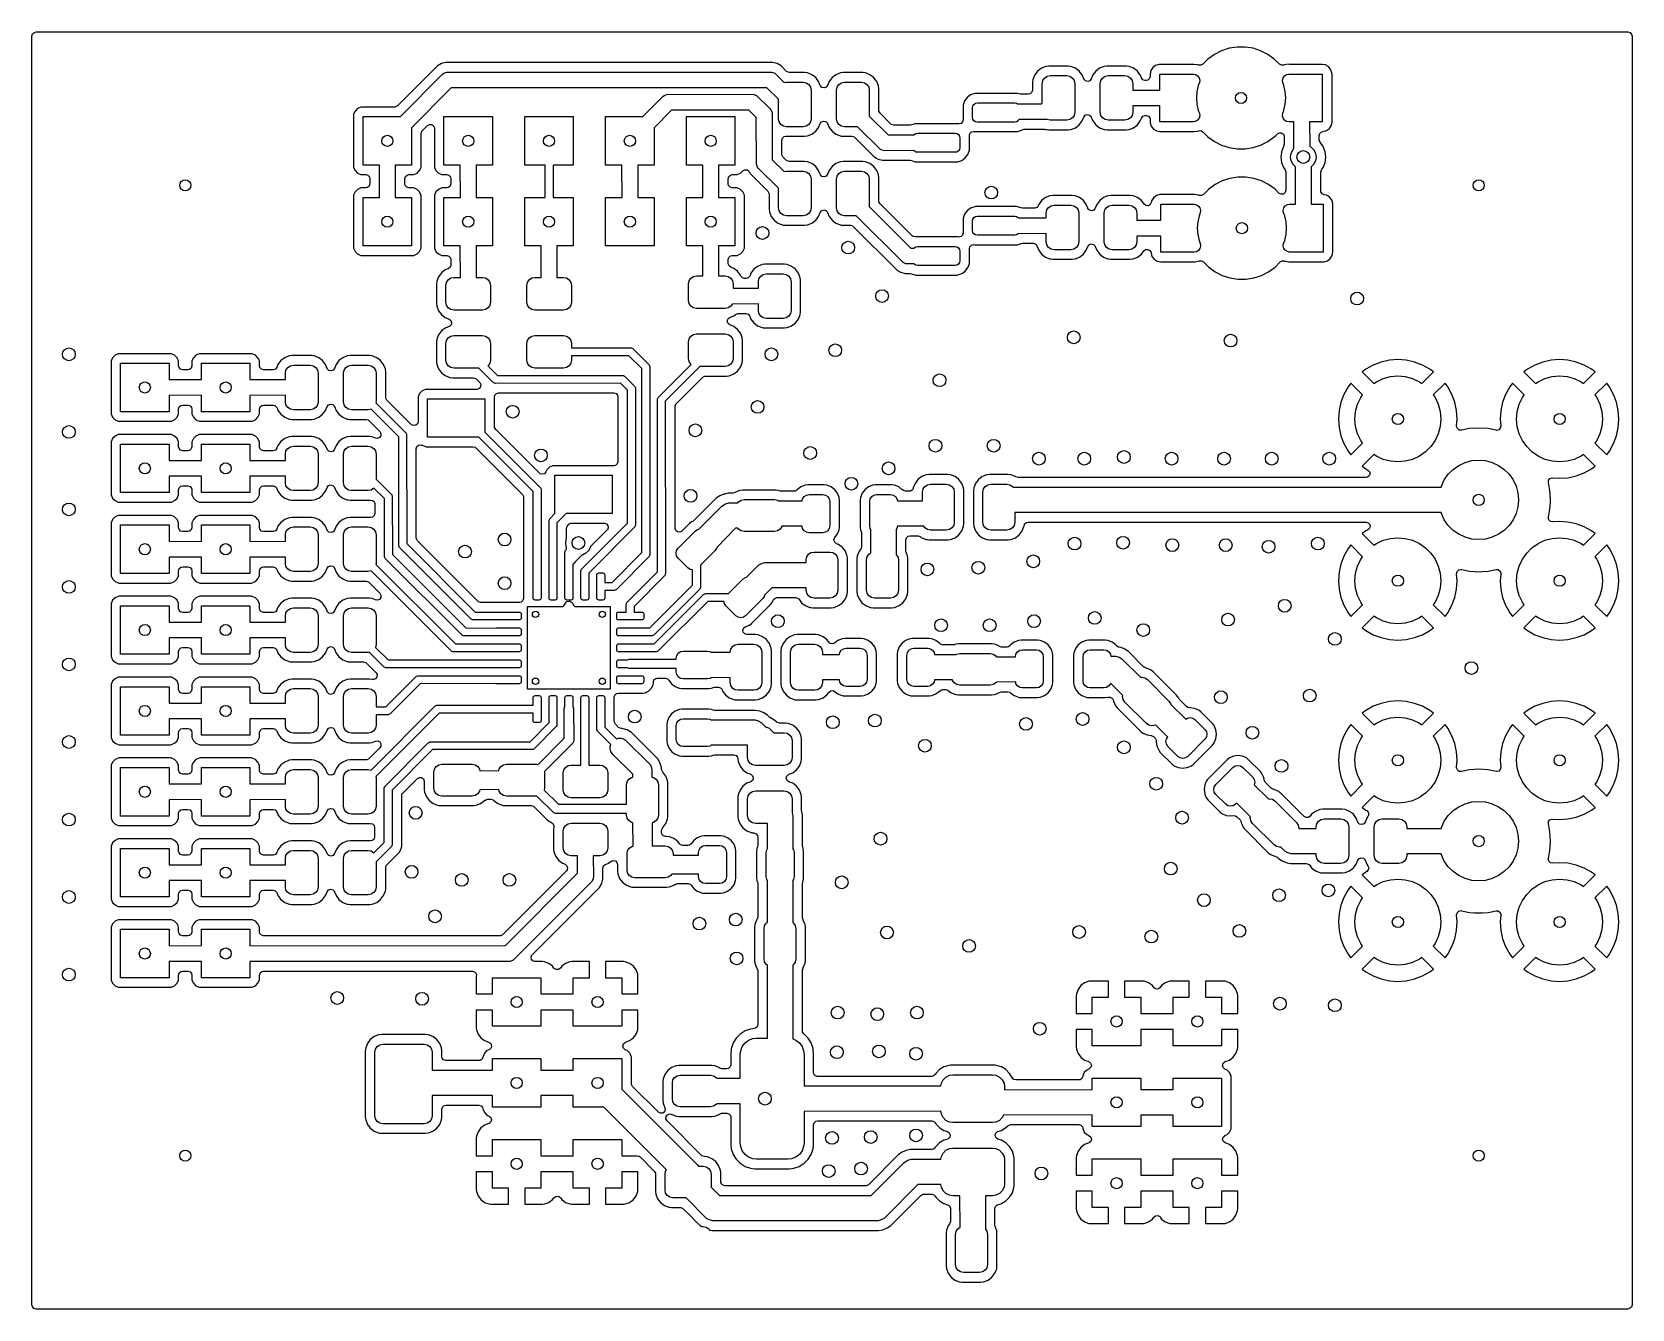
# Model space of a CAD drawing. Extents: x 0.21 to 2.19, y 0.21 to 1.79.
import ezdxf

# ---------------------------------------------------------------- set-up
doc = ezdxf.new("R2010")
doc.units = 0
doc.header["$MEASUREMENT"] = 0
doc.layers.add('BLACK', color=7, linetype='CONTINUOUS')

msp = doc.modelspace()

# ---------------------------------------------------------------- linework, layer by layer
at = {"layer": 'BLACK', "linetype": 'CONTINUOUS'}
for p, q in [((0.2104, 1.7846), (0.2112, 1.7873)), ((0.2104, 1.3818), (0.2104, 1.7846)), ((0.2112, 1.7873), (0.2133, 1.7891)), ((0.2133, 1.7891), (0.2154, 1.7896)), ((0.2154, 1.7896), (2.1846, 1.7896)), ((2.1846, 1.7896), (2.1873, 1.7888)), ((2.1873, 1.7888), (2.1891, 1.7867)), ((2.1891, 1.7867), (2.1896, 1.7846)), ((2.1896, 1.7846), (2.1896, 0.2154)), ((1.673, 1.7619), (1.665, 1.7561)), ((1.6819, 1.7664), (1.673, 1.7619)), ((1.6913, 1.7695), (1.6819, 1.7664)), ((1.6819, 1.7664), (1.6819, 1.7664)), ((1.7011, 1.771), (1.6913, 1.7695)), ((1.6913, 1.7695), (1.6913, 1.7695)), ((1.711, 1.771), (1.7011, 1.771)), ((1.7208, 1.7695), (1.711, 1.771)), ((1.7302, 1.7664), (1.7208, 1.7695)), ((1.7208, 1.7695), (1.7208, 1.7695)), ((1.7208, 1.7695), (1.7208, 1.7695)), ((1.7391, 1.7619), (1.7302, 1.7664)), ((1.7302, 1.7664), (1.7302, 1.7664)), ((1.7302, 1.7664), (1.7302, 1.7664)), ((1.7471, 1.7561), (1.7391, 1.7619)), ((0.712, 1.7476), (0.6626, 1.6983)), ((0.7169, 1.7505), (0.712, 1.7476)), ((0.712, 1.7476), (0.712, 1.7476)), ((0.7224, 1.752), (0.7169, 1.7505)), ((0.7169, 1.7505), (0.7169, 1.7505)), ((0.7169, 1.7505), (0.7169, 1.7505)), ((1.1266, 1.752), (0.7224, 1.752)), ((1.1321, 1.7505), (1.1266, 1.752)), ((1.1371, 1.7476), (1.1321, 1.7505)), ((1.1321, 1.7505), (1.1321, 1.7505)), ((1.1321, 1.7505), (1.1321, 1.7505)), ((1.1439, 1.7408), (1.1371, 1.7476)), ((1.1371, 1.7476), (1.1371, 1.7476)), ((1.1371, 1.7476), (1.1371, 1.7476)), ((1.4591, 1.7448), (1.4543, 1.7412)), ((1.4646, 1.747), (1.4591, 1.7448)), ((1.4591, 1.7448), (1.4591, 1.7448)), ((1.4681, 1.7474), (1.4646, 1.747)), ((1.4921, 1.7474), (1.4681, 1.7474)), ((1.4681, 1.7474), (1.4681, 1.7474)), ((1.4956, 1.747), (1.4921, 1.7474)), ((1.4921, 1.7474), (1.4921, 1.7474)), ((1.5012, 1.7448), (1.4956, 1.747)), ((1.4956, 1.747), (1.4956, 1.747)), ((1.5059, 1.7412), (1.5012, 1.7448)), ((1.5012, 1.7448), (1.5012, 1.7448)), ((1.5309, 1.7448), (1.5262, 1.7412)), ((1.5365, 1.747), (1.5309, 1.7448)), ((1.5309, 1.7448), (1.5309, 1.7448)), ((1.5399, 1.7474), (1.5365, 1.747)), ((1.564, 1.7474), (1.5399, 1.7474)), ((1.5399, 1.7474), (1.5399, 1.7474)), ((1.5675, 1.747), (1.564, 1.7474)), ((1.564, 1.7474), (1.564, 1.7474)), ((1.573, 1.7448), (1.5675, 1.747)), ((1.5675, 1.747), (1.5675, 1.747)), ((1.5778, 1.7412), (1.573, 1.7448)), ((1.573, 1.7448), (1.573, 1.7448)), ((1.5944, 1.7419), (1.5936, 1.7376)), ((1.5968, 1.7457), (1.5944, 1.7419)), ((1.5944, 1.7419), (1.5944, 1.7419)), ((1.6003, 1.7483), (1.5968, 1.7457)), ((1.5968, 1.7457), (1.5968, 1.7457)), ((1.6045, 1.7495), (1.6003, 1.7483)), ((1.6056, 1.7496), (1.6045, 1.7495)), ((1.6465, 1.7496), (1.6056, 1.7496)), ((1.6467, 1.7496), (1.6465, 1.7496)), ((1.6477, 1.7496), (1.6467, 1.7496)), ((1.6521, 1.749), (1.6477, 1.7496)), ((1.6477, 1.7496), (1.6477, 1.7496)), ((1.6524, 1.7489), (1.6521, 1.749)), ((1.6534, 1.7485), (1.6524, 1.7489)), ((1.6561, 1.7484), (1.6534, 1.7485)), ((1.6586, 1.7497), (1.6561, 1.7484)), ((1.665, 1.7561), (1.6586, 1.7497)), ((1.7535, 1.7497), (1.7471, 1.7561)), ((1.7471, 1.7561), (1.7471, 1.7561)), ((1.7471, 1.7561), (1.7471, 1.7561)), ((1.7559, 1.7484), (1.7535, 1.7497)), ((1.7587, 1.7486), (1.7559, 1.7484)), ((1.7597, 1.7489), (1.7587, 1.7486)), ((1.7641, 1.7497), (1.7597, 1.7489)), ((1.7643, 1.7497), (1.7641, 1.7497)), ((1.7641, 1.7497), (1.7641, 1.7497)), ((1.766, 1.7496), (1.7643, 1.7497)), ((1.7661, 1.7496), (1.766, 1.7496)), ((1.7663, 1.7496), (1.7661, 1.7496)), ((1.8064, 1.7496), (1.7663, 1.7496)), ((1.8108, 1.7488), (1.8064, 1.7496)), ((1.8064, 1.7496), (1.8064, 1.7496)), ((1.8064, 1.7496), (1.8064, 1.7496)), ((1.8064, 1.7496), (1.8064, 1.7496)), ((1.8123, 1.7479), (1.8108, 1.7488)), ((1.8108, 1.7488), (1.8108, 1.7488)), ((1.8145, 1.7464), (1.8123, 1.7479)), ((1.8172, 1.7429), (1.8145, 1.7464)), ((1.8184, 1.7387), (1.8172, 1.7429)), ((0.6663, 1.685), (0.7183, 1.7373)), ((0.7183, 1.7373), (0.7198, 1.7385)), ((0.7198, 1.7385), (0.7234, 1.74)), ((0.7198, 1.7385), (0.7198, 1.7385)), ((0.7234, 1.74), (1.1238, 1.7401)), ((1.1238, 1.7401), (1.1257, 1.74)), ((1.1257, 1.74), (1.1292, 1.7385)), ((1.1292, 1.7385), (1.1292, 1.7385)), ((1.1292, 1.7385), (1.1408, 1.727)), ((1.1408, 1.727), (1.1437, 1.7276)), ((1.1437, 1.7276), (1.1644, 1.7276)), ((1.1447, 1.7402), (1.1439, 1.7408)), ((1.1474, 1.7394), (1.1447, 1.7402)), ((1.1661, 1.7394), (1.1474, 1.7394)), ((1.1644, 1.7276), (1.1682, 1.7268)), ((1.1696, 1.739), (1.1661, 1.7394)), ((1.1661, 1.7394), (1.1661, 1.7394)), ((1.1682, 1.7268), (1.1714, 1.7247)), ((1.1751, 1.7368), (1.1696, 1.739)), ((1.1696, 1.739), (1.1696, 1.739)), ((1.1714, 1.7247), (1.1735, 1.7215)), ((1.1799, 1.7332), (1.1751, 1.7368)), ((1.1751, 1.7368), (1.1751, 1.7368)), ((1.1835, 1.7284), (1.1799, 1.7332)), ((1.1854, 1.7236), (1.1835, 1.7284)), ((1.1835, 1.7284), (1.1835, 1.7284)), ((1.1856, 1.7231), (1.1854, 1.7236)), ((1.1875, 1.7211), (1.1856, 1.7231)), ((1.1946, 1.7236), (1.1929, 1.7214)), ((1.1965, 1.7284), (1.1946, 1.7236)), ((1.2001, 1.7332), (1.1965, 1.7284)), ((1.1965, 1.7284), (1.1965, 1.7284)), ((1.2049, 1.7368), (1.2001, 1.7332)), ((1.2104, 1.739), (1.2049, 1.7368)), ((1.2049, 1.7368), (1.2049, 1.7368)), ((1.2065, 1.7215), (1.2086, 1.7247)), ((1.2086, 1.7247), (1.2118, 1.7268)), ((1.2139, 1.7394), (1.2104, 1.739)), ((1.2118, 1.7268), (1.2156, 1.7276)), ((1.238, 1.7394), (1.2139, 1.7394)), ((1.2139, 1.7394), (1.2139, 1.7394)), ((1.2156, 1.7276), (1.2363, 1.7276)), ((1.2363, 1.7276), (1.24, 1.7268)), ((1.2414, 1.739), (1.238, 1.7394)), ((1.238, 1.7394), (1.238, 1.7394)), ((1.24, 1.7268), (1.2432, 1.7247)), ((1.247, 1.7368), (1.2414, 1.739)), ((1.2414, 1.739), (1.2414, 1.739)), ((1.2432, 1.7247), (1.2454, 1.7215)), ((1.2517, 1.7332), (1.247, 1.7368)), ((1.247, 1.7368), (1.247, 1.7368)), ((1.2544, 1.7297), (1.2517, 1.7332)), ((1.2553, 1.7284), (1.2544, 1.7297)), ((1.2575, 1.7229), (1.2553, 1.7284)), ((1.2579, 1.7194), (1.2575, 1.7229)), ((1.4485, 1.7309), (1.4481, 1.7274)), ((1.4481, 1.7274), (1.4481, 1.7176)), ((1.4507, 1.7365), (1.4485, 1.7309)), ((1.4543, 1.7412), (1.4507, 1.7365)), ((1.4507, 1.7365), (1.4507, 1.7365)), ((1.4599, 1.7257), (1.4607, 1.7295)), ((1.4599, 1.7016), (1.4599, 1.7257)), ((1.4607, 1.7295), (1.4628, 1.7327)), ((1.4628, 1.7327), (1.466, 1.7348)), ((1.466, 1.7348), (1.4698, 1.7356)), ((1.4698, 1.7356), (1.4905, 1.7356)), ((1.4905, 1.7356), (1.4942, 1.7348)), ((1.4942, 1.7348), (1.4974, 1.7327)), ((1.4974, 1.7327), (1.4995, 1.7295)), ((1.4995, 1.7295), (1.5003, 1.7257)), ((1.5003, 1.7257), (1.5003, 1.6903)), ((1.5095, 1.7365), (1.5059, 1.7412)), ((1.5114, 1.7316), (1.5095, 1.7365)), ((1.5095, 1.7365), (1.5095, 1.7365)), ((1.5116, 1.7312), (1.5114, 1.7316)), ((1.5136, 1.7291), (1.5116, 1.7312)), ((1.5163, 1.7285), (1.5136, 1.7291)), ((1.5189, 1.7294), (1.5163, 1.7285)), ((1.5207, 1.7316), (1.5189, 1.7294)), ((1.5226, 1.7365), (1.5207, 1.7316)), ((1.5262, 1.7412), (1.5226, 1.7365)), ((1.5226, 1.7365), (1.5226, 1.7365)), ((1.5318, 1.7257), (1.5325, 1.7295)), ((1.5318, 1.6903), (1.5318, 1.7257)), ((1.5325, 1.7295), (1.5347, 1.7327)), ((1.5347, 1.7327), (1.5379, 1.7348)), ((1.5379, 1.7348), (1.5416, 1.7356)), ((1.5416, 1.7356), (1.5623, 1.7356)), ((1.5623, 1.7356), (1.5661, 1.7348)), ((1.5661, 1.7348), (1.5693, 1.7327)), ((1.5693, 1.7327), (1.5714, 1.7295)), ((1.5714, 1.7295), (1.5721, 1.7257)), ((1.5721, 1.7257), (1.5721, 1.7177)), ((1.5797, 1.7387), (1.5778, 1.7412)), ((1.5814, 1.7365), (1.5797, 1.7387)), ((1.5828, 1.7328), (1.5814, 1.7365)), ((1.5829, 1.7326), (1.5828, 1.7328)), ((1.5847, 1.7305), (1.5829, 1.7326)), ((1.5874, 1.7297), (1.5847, 1.7305)), ((1.5887, 1.7297), (1.5874, 1.7297)), ((1.5907, 1.7302), (1.5887, 1.7297)), ((1.5928, 1.732), (1.5907, 1.7302)), ((1.5936, 1.7347), (1.5928, 1.732)), ((1.5936, 1.7376), (1.5936, 1.7376)), ((1.5936, 1.7376), (1.5936, 1.7347)), ((1.6056, 1.7178), (1.6056, 1.7376)), ((1.6056, 1.7376), (1.647, 1.7376)), ((1.647, 1.7376), (1.647, 1.7375)), ((1.647, 1.7375), (1.6497, 1.7371)), ((1.6497, 1.7371), (1.6523, 1.7355)), ((1.653, 1.7233), (1.6514, 1.7158)), ((1.6523, 1.7355), (1.6541, 1.733)), ((1.6544, 1.727), (1.653, 1.7233)), ((1.6541, 1.733), (1.6549, 1.73)), ((1.6549, 1.73), (1.6544, 1.727)), ((1.6544, 1.727), (1.6544, 1.727)), ((1.7572, 1.73), (1.7579, 1.733)), ((1.7577, 1.727), (1.7572, 1.73)), ((1.759, 1.7234), (1.7577, 1.727)), ((1.7577, 1.727), (1.7577, 1.727)), ((1.7579, 1.733), (1.7598, 1.7355)), ((1.7607, 1.7158), (1.759, 1.7234)), ((1.7598, 1.7355), (1.7624, 1.7371)), ((1.7624, 1.7371), (1.7651, 1.7375)), ((1.7651, 1.7375), (1.7651, 1.7376)), ((1.7651, 1.7376), (1.7653, 1.7376)), ((1.7653, 1.7376), (1.7654, 1.7376)), ((1.7654, 1.7376), (1.7655, 1.7376)), ((1.7655, 1.7376), (1.8064, 1.7376)), ((1.8064, 1.7376), (1.8064, 1.6785)), ((1.8185, 1.7376), (1.8184, 1.7387)), ((1.8185, 1.6785), (1.8185, 1.7376)), ((0.7291, 1.7205), (0.68, 1.6712)), ((1.1195, 1.7206), (0.7291, 1.7205)), ((0.9662, 1.685), (0.9908, 1.7097)), ((0.9908, 1.7097), (0.9923, 1.7109)), ((0.9923, 1.7109), (0.9944, 1.7118)), ((0.9944, 1.7118), (0.9958, 1.7124)), ((0.9958, 1.7124), (1.1013, 1.7126)), ((1.1013, 1.7126), (1.1032, 1.7124)), ((1.1032, 1.7124), (1.1067, 1.7109)), ((1.1067, 1.7109), (1.1067, 1.7109)), ((1.1067, 1.7109), (1.1231, 1.6948)), ((1.1339, 1.7064), (1.1195, 1.7206)), ((1.1339, 1.6823), (1.1339, 1.7064)), ((1.1735, 1.7215), (1.1743, 1.7177)), ((1.1743, 1.7177), (1.1743, 1.6823)), ((1.1903, 1.7205), (1.1875, 1.7211)), ((1.1929, 1.7214), (1.1903, 1.7205)), ((1.2057, 1.7177), (1.2065, 1.7215)), ((1.2057, 1.6823), (1.2057, 1.7177)), ((1.2454, 1.7215), (1.2461, 1.7177)), ((1.2461, 1.7177), (1.2461, 1.6856)), ((1.2579, 1.6928), (1.2579, 1.7194)), ((1.2579, 1.7194), (1.2579, 1.7194)), ((1.364, 1.7043), (1.3622, 1.6992)), ((1.3671, 1.7086), (1.364, 1.7043)), ((1.364, 1.7043), (1.364, 1.7043)), ((1.3714, 1.7118), (1.3671, 1.7086)), ((1.3765, 1.7135), (1.3714, 1.7118)), ((1.3714, 1.7118), (1.3714, 1.7118)), ((1.3777, 1.7136), (1.3765, 1.7135)), ((1.3765, 1.7135), (1.3765, 1.7135)), ((1.4282, 1.7136), (1.3777, 1.7136)), ((1.3777, 1.7136), (1.3777, 1.7136)), ((1.4294, 1.7135), (1.4282, 1.7136)), ((1.4311, 1.713), (1.4294, 1.7135)), ((1.4327, 1.7127), (1.4311, 1.713)), ((1.4431, 1.7127), (1.4327, 1.7127)), ((1.4452, 1.7131), (1.4431, 1.7127)), ((1.4473, 1.715), (1.4452, 1.7131)), ((1.4481, 1.7176), (1.4473, 1.715)), ((1.5721, 1.7177), (1.6056, 1.7178)), ((1.6514, 1.7158), (1.6509, 1.708)), ((1.6509, 1.708), (1.6514, 1.7003)), ((1.7612, 1.708), (1.7607, 1.7158)), ((1.7607, 1.7003), (1.7612, 1.708)), ((0.6083, 1.6878), (0.6082, 1.6868)), ((0.6082, 1.6868), (0.6082, 1.6232)), ((0.6101, 1.6918), (0.6083, 1.6878)), ((0.6132, 1.6949), (0.6101, 1.6918)), ((0.6101, 1.6918), (0.6101, 1.6918)), ((0.6172, 1.6967), (0.6132, 1.6949)), ((0.6182, 1.6968), (0.6172, 1.6967)), ((0.6172, 1.6967), (0.6172, 1.6967)), ((0.6591, 1.6968), (0.6182, 1.6968)), ((0.6182, 1.6968), (0.6182, 1.6968)), ((0.62, 1.625), (0.62, 1.685)), ((0.62, 1.685), (0.6663, 1.685)), ((0.6602, 1.6969), (0.6591, 1.6968)), ((0.6626, 1.6983), (0.6602, 1.6969)), ((0.72, 1.625), (0.72, 1.685)), ((0.72, 1.685), (0.78, 1.685)), ((0.78, 1.685), (0.78, 1.625)), ((0.82, 1.625), (0.82, 1.685)), ((0.82, 1.685), (0.88, 1.685)), ((0.88, 1.685), (0.88, 1.625)), ((0.92, 1.625), (0.92, 1.685)), ((0.92, 1.685), (0.9662, 1.685)), ((1.0016, 1.6929), (0.98, 1.6712)), ((1.097, 1.6931), (1.0016, 1.6929)), ((1.02, 1.625), (1.02, 1.685)), ((1.02, 1.685), (1.08, 1.685)), ((1.08, 1.685), (1.08, 1.625)), ((1.1064, 1.6839), (1.097, 1.6931)), ((1.1065, 1.626), (1.1064, 1.6839)), ((1.1231, 1.6948), (1.1244, 1.6933)), ((1.1244, 1.6933), (1.125, 1.6918)), ((1.125, 1.6918), (1.1258, 1.6897)), ((1.1258, 1.6897), (1.126, 1.6317)), ((1.2461, 1.6856), (1.2696, 1.6623)), ((1.258, 1.6917), (1.2579, 1.6928)), ((1.2594, 1.6893), (1.258, 1.6917)), ((1.2729, 1.6757), (1.2594, 1.6893)), ((1.3622, 1.6992), (1.3621, 1.698)), ((1.3621, 1.698), (1.3621, 1.682)), ((1.3622, 1.6992), (1.3622, 1.6992)), ((1.3739, 1.6959), (1.3744, 1.6982)), ((1.3739, 1.6841), (1.3739, 1.6959)), ((1.3744, 1.6818), (1.3739, 1.6841)), ((1.3744, 1.6982), (1.3756, 1.7001)), ((1.3756, 1.7001), (1.3776, 1.7014)), ((1.3776, 1.7014), (1.3798, 1.7018)), ((1.3798, 1.7018), (1.4261, 1.7018)), ((1.4261, 1.7018), (1.4283, 1.7014)), ((1.4283, 1.7014), (1.4293, 1.7007)), ((1.4293, 1.7007), (1.4592, 1.7008)), ((1.4592, 1.7008), (1.4599, 1.7016)), ((1.4974, 1.6834), (1.4942, 1.6812)), ((1.4995, 1.6865), (1.4974, 1.6834)), ((1.5003, 1.6903), (1.4995, 1.6865)), ((1.5095, 1.6796), (1.5114, 1.6844)), ((1.5114, 1.6844), (1.5131, 1.6866)), ((1.5131, 1.6866), (1.5158, 1.6876)), ((1.5158, 1.6876), (1.5185, 1.6869)), ((1.5185, 1.6869), (1.5204, 1.6849)), ((1.5204, 1.6849), (1.5207, 1.6844)), ((1.5207, 1.6844), (1.5226, 1.6796)), ((1.5325, 1.6865), (1.5318, 1.6903)), ((1.5347, 1.6834), (1.5325, 1.6865)), ((1.5379, 1.6812), (1.5347, 1.6834)), ((1.5693, 1.6834), (1.5661, 1.6812)), ((1.5714, 1.6865), (1.5693, 1.6834)), ((1.5721, 1.6903), (1.5714, 1.6865)), ((1.6056, 1.6983), (1.5721, 1.6982)), ((1.5721, 1.6982), (1.5721, 1.6903)), ((1.5814, 1.6796), (1.5828, 1.6832)), ((1.5828, 1.6832), (1.5845, 1.6854)), ((1.5845, 1.6854), (1.5872, 1.6864)), ((1.5872, 1.6864), (1.5874, 1.6864)), ((1.5874, 1.6864), (1.5887, 1.6864)), ((1.5887, 1.6864), (1.5913, 1.6856)), ((1.5913, 1.6856), (1.5932, 1.6835)), ((1.5932, 1.6835), (1.5936, 1.6814)), ((1.6056, 1.6785), (1.6056, 1.6983)), ((1.6514, 1.7003), (1.6531, 1.6927)), ((1.6541, 1.683), (1.6523, 1.6806)), ((1.6531, 1.6927), (1.6544, 1.6891)), ((1.6549, 1.686), (1.6541, 1.683)), ((1.6544, 1.6891), (1.6544, 1.6891)), ((1.6544, 1.6891), (1.6549, 1.686)), ((1.7572, 1.6861), (1.7577, 1.6891)), ((1.758, 1.6831), (1.7572, 1.6861)), ((1.7577, 1.6891), (1.759, 1.6927)), ((1.7577, 1.6891), (1.7577, 1.6891)), ((1.7598, 1.6806), (1.758, 1.6831)), ((1.759, 1.6927), (1.7607, 1.7003)), ((0.68, 1.6712), (0.68, 1.625)), ((0.6918, 1.6641), (0.6926, 1.6668)), ((0.6918, 1.6232), (0.6918, 1.6641)), ((0.6926, 1.6668), (0.6933, 1.6676)), ((0.6933, 1.6676), (0.6997, 1.6741)), ((0.6997, 1.6741), (0.7022, 1.6754)), ((0.7022, 1.6754), (0.7049, 1.6752)), ((0.7049, 1.6752), (0.7072, 1.6735)), ((0.7072, 1.6735), (0.7082, 1.6709)), ((0.7082, 1.6709), (0.7082, 1.6705)), ((0.7082, 1.6705), (0.7082, 1.6232)), ((0.98, 1.6712), (0.98, 1.625)), ((1.1346, 1.6785), (1.1339, 1.6823)), ((1.1368, 1.6753), (1.1346, 1.6785)), ((1.14, 1.6732), (1.1368, 1.6753)), ((1.1437, 1.6724), (1.14, 1.6732)), ((1.1644, 1.6724), (1.1437, 1.6724)), ((1.1682, 1.6732), (1.1644, 1.6724)), ((1.1714, 1.6753), (1.1682, 1.6732)), ((1.1696, 1.661), (1.1751, 1.6632)), ((1.1735, 1.6785), (1.1714, 1.6753)), ((1.1743, 1.6823), (1.1735, 1.6785)), ((1.1751, 1.6632), (1.1799, 1.6668)), ((1.1799, 1.6668), (1.1835, 1.6716)), ((1.1835, 1.6716), (1.1854, 1.6764)), ((1.1854, 1.6764), (1.1871, 1.6786)), ((1.1871, 1.6786), (1.1897, 1.6795)), ((1.1897, 1.6795), (1.1925, 1.6789)), ((1.1925, 1.6789), (1.1944, 1.6769)), ((1.1944, 1.6769), (1.1946, 1.6764)), ((1.1946, 1.6764), (1.1965, 1.6716)), ((1.1965, 1.6716), (1.1965, 1.6716)), ((1.1965, 1.6716), (1.2001, 1.6668)), ((1.2001, 1.6668), (1.2049, 1.6632)), ((1.2049, 1.6632), (1.2049, 1.6632)), ((1.2049, 1.6632), (1.2104, 1.661)), ((1.2065, 1.6785), (1.2057, 1.6823)), ((1.2086, 1.6753), (1.2065, 1.6785)), ((1.2118, 1.6732), (1.2086, 1.6753)), ((1.2156, 1.6724), (1.2118, 1.6732)), ((1.2317, 1.6724), (1.2156, 1.6724)), ((1.2599, 1.6444), (1.2317, 1.6724)), ((1.2738, 1.6751), (1.2729, 1.6757)), ((1.2764, 1.6743), (1.2738, 1.6751)), ((1.2965, 1.6743), (1.2764, 1.6743)), ((1.2982, 1.6746), (1.2965, 1.6743)), ((1.3027, 1.6761), (1.2982, 1.6746)), ((1.3016, 1.6624), (1.3018, 1.6627)), ((1.3018, 1.6627), (1.3037, 1.664)), ((1.3039, 1.6762), (1.3027, 1.6761)), ((1.3027, 1.6761), (1.3027, 1.6761)), ((1.3037, 1.664), (1.306, 1.6644)), ((1.3544, 1.6762), (1.3039, 1.6762)), ((1.3039, 1.6762), (1.3039, 1.6762)), ((1.306, 1.6644), (1.3523, 1.6644)), ((1.3523, 1.6644), (1.3545, 1.664)), ((1.3556, 1.6761), (1.3544, 1.6762)), ((1.3545, 1.664), (1.3564, 1.6627)), ((1.3559, 1.6761), (1.3556, 1.6761)), ((1.357, 1.6759), (1.3559, 1.6761)), ((1.3559, 1.6761), (1.3559, 1.6761)), ((1.3564, 1.6627), (1.3577, 1.6608)), ((1.3597, 1.6765), (1.357, 1.6759)), ((1.3616, 1.6785), (1.3597, 1.6765)), ((1.3621, 1.6813), (1.3616, 1.6785)), ((1.3621, 1.682), (1.3621, 1.6813)), ((1.3699, 1.6613), (1.3705, 1.6641)), ((1.3705, 1.6641), (1.3724, 1.6661)), ((1.3724, 1.6661), (1.3751, 1.6667)), ((1.3756, 1.6799), (1.3744, 1.6818)), ((1.3751, 1.6667), (1.3762, 1.6665)), ((1.3776, 1.6786), (1.3756, 1.6799)), ((1.3762, 1.6665), (1.3762, 1.6665)), ((1.3762, 1.6665), (1.3765, 1.6665)), ((1.3765, 1.6665), (1.3765, 1.6665)), ((1.3765, 1.6665), (1.3777, 1.6664)), ((1.3798, 1.6782), (1.3776, 1.6786)), ((1.3777, 1.6664), (1.3777, 1.6664)), ((1.3777, 1.6664), (1.4282, 1.6664)), ((1.4261, 1.6782), (1.3798, 1.6782)), ((1.4283, 1.6786), (1.4261, 1.6782)), ((1.4282, 1.6664), (1.4294, 1.6665)), ((1.4282, 1.6664), (1.4282, 1.6664)), ((1.4303, 1.6799), (1.4283, 1.6786)), ((1.4294, 1.6665), (1.4345, 1.6682)), ((1.4311, 1.6812), (1.4303, 1.6799)), ((1.465, 1.6813), (1.4311, 1.6812)), ((1.4345, 1.6682), (1.4346, 1.6684)), ((1.4345, 1.6682), (1.4345, 1.6682)), ((1.4345, 1.6682), (1.4345, 1.6682)), ((1.4346, 1.6684), (1.4373, 1.6693)), ((1.4373, 1.6693), (1.4376, 1.6693)), ((1.4376, 1.6693), (1.4602, 1.6693)), ((1.4602, 1.6693), (1.463, 1.6693)), ((1.463, 1.6693), (1.4643, 1.6691)), ((1.4643, 1.6691), (1.4643, 1.6691)), ((1.4643, 1.6691), (1.4646, 1.6691)), ((1.4646, 1.6691), (1.4657, 1.6689)), ((1.4655, 1.6816), (1.465, 1.6813)), ((1.466, 1.6812), (1.4655, 1.6816)), ((1.4657, 1.6689), (1.4681, 1.6686)), ((1.4698, 1.6805), (1.466, 1.6812)), ((1.4681, 1.6686), (1.4681, 1.6686)), ((1.4681, 1.6686), (1.4921, 1.6686)), ((1.4905, 1.6805), (1.4698, 1.6805)), ((1.4942, 1.6812), (1.4905, 1.6805)), ((1.4921, 1.6686), (1.4956, 1.6691)), ((1.4921, 1.6686), (1.4921, 1.6686)), ((1.4956, 1.6691), (1.5012, 1.6712)), ((1.5012, 1.6712), (1.5059, 1.6748)), ((1.5059, 1.6748), (1.5095, 1.6796)), ((1.5226, 1.6796), (1.5226, 1.6796)), ((1.5226, 1.6796), (1.5262, 1.6748)), ((1.5262, 1.6748), (1.5309, 1.6712)), ((1.5309, 1.6712), (1.5309, 1.6712)), ((1.5309, 1.6712), (1.5365, 1.6691)), ((1.5365, 1.6691), (1.5365, 1.6691)), ((1.5365, 1.6691), (1.5376, 1.6689)), ((1.5376, 1.6689), (1.5399, 1.6686)), ((1.5416, 1.6805), (1.5379, 1.6812)), ((1.5399, 1.6686), (1.5399, 1.6686)), ((1.5399, 1.6686), (1.564, 1.6686)), ((1.5623, 1.6805), (1.5416, 1.6805)), ((1.5661, 1.6812), (1.5623, 1.6805)), ((1.564, 1.6686), (1.5675, 1.6691)), ((1.564, 1.6686), (1.564, 1.6686)), ((1.5675, 1.6691), (1.573, 1.6712)), ((1.573, 1.6712), (1.5778, 1.6748)), ((1.5778, 1.6748), (1.5814, 1.6796)), ((1.5936, 1.6814), (1.5936, 1.6785)), ((1.5936, 1.6785), (1.5936, 1.6782)), ((1.5936, 1.6782), (1.5937, 1.6774)), ((1.5937, 1.6774), (1.5949, 1.6731)), ((1.5949, 1.6731), (1.5949, 1.6731)), ((1.5949, 1.6731), (1.5975, 1.6696)), ((1.5975, 1.6696), (1.6013, 1.6673)), ((1.6013, 1.6673), (1.6039, 1.6668)), ((1.6039, 1.6668), (1.6056, 1.6665)), ((1.6466, 1.6785), (1.6056, 1.6785)), ((1.6056, 1.6665), (1.6056, 1.6665)), ((1.6056, 1.6665), (1.6458, 1.6665)), ((1.6458, 1.6665), (1.646, 1.6665)), ((1.646, 1.6665), (1.6478, 1.6664)), ((1.6467, 1.6785), (1.6466, 1.6785)), ((1.6468, 1.6785), (1.6467, 1.6785)), ((1.647, 1.6785), (1.6468, 1.6785)), ((1.6497, 1.679), (1.647, 1.6785)), ((1.647, 1.6785), (1.647, 1.6785)), ((1.6478, 1.6664), (1.6478, 1.6664)), ((1.6478, 1.6664), (1.648, 1.6664)), ((1.648, 1.6664), (1.6524, 1.6671)), ((1.648, 1.6664), (1.648, 1.6664)), ((1.648, 1.6664), (1.648, 1.6664)), ((1.6523, 1.6806), (1.6497, 1.679)), ((1.6524, 1.6671), (1.6534, 1.6675)), ((1.6534, 1.6675), (1.6562, 1.6677)), ((1.6562, 1.6677), (1.6586, 1.6663)), ((1.6586, 1.6663), (1.665, 1.66)), ((1.749, 1.6618), (1.7509, 1.6638)), ((1.7509, 1.6638), (1.7534, 1.6651)), ((1.7534, 1.6651), (1.7561, 1.6649)), ((1.7561, 1.6649), (1.7584, 1.6632)), ((1.7584, 1.6632), (1.7594, 1.6606)), ((1.7624, 1.679), (1.7598, 1.6806)), ((1.7651, 1.6786), (1.7624, 1.679)), ((1.7651, 1.6785), (1.7651, 1.6786)), ((1.7713, 1.6785), (1.7651, 1.6785)), ((1.7714, 1.6454), (1.7713, 1.6785)), ((1.8064, 1.6785), (1.7908, 1.6785)), ((1.7908, 1.6785), (1.7909, 1.6485)), ((1.8027, 1.6616), (1.8035, 1.6642)), ((1.8035, 1.6642), (1.8056, 1.6661)), ((1.8056, 1.6661), (1.8073, 1.6665)), ((1.8073, 1.6665), (1.8073, 1.6665)), ((1.8073, 1.6665), (1.8073, 1.6665)), ((1.8073, 1.6665), (1.8074, 1.6665)), ((1.8074, 1.6665), (1.8075, 1.6665)), ((1.8075, 1.6665), (1.8118, 1.6677)), ((1.8118, 1.6677), (1.8153, 1.6704)), ((1.8153, 1.6704), (1.8177, 1.6742)), ((1.8177, 1.6742), (1.8185, 1.6785)), ((1.1379, 1.6556), (1.1386, 1.6583)), ((1.1379, 1.6389), (1.1379, 1.6556)), ((1.1386, 1.6583), (1.1408, 1.6602)), ((1.1408, 1.6602), (1.1428, 1.6606)), ((1.1428, 1.6606), (1.1661, 1.6606)), ((1.1661, 1.6606), (1.1696, 1.661)), ((1.1661, 1.6606), (1.1661, 1.6606)), ((1.2104, 1.661), (1.2104, 1.661)), ((1.2104, 1.661), (1.2115, 1.6609)), ((1.2115, 1.6609), (1.2139, 1.6606)), ((1.2139, 1.6606), (1.2247, 1.6606)), ((1.2247, 1.6606), (1.2274, 1.6598)), ((1.2274, 1.6598), (1.2282, 1.6592)), ((1.2282, 1.6592), (1.2408, 1.6466)), ((1.2408, 1.6466), (1.2521, 1.6353)), ((1.262, 1.6436), (1.2599, 1.6444)), ((1.2635, 1.6429), (1.262, 1.6436)), ((1.2654, 1.6428), (1.2635, 1.6429)), ((1.3016, 1.6429), (1.2654, 1.6428)), ((1.2696, 1.6623), (1.3016, 1.6624)), ((1.3018, 1.6425), (1.3016, 1.6429)), ((1.3577, 1.6444), (1.3564, 1.6425)), ((1.3577, 1.6608), (1.3582, 1.6585)), ((1.3582, 1.6467), (1.3577, 1.6444)), ((1.3582, 1.6585), (1.3582, 1.6467)), ((1.3683, 1.6389), (1.3699, 1.6434)), ((1.37, 1.6606), (1.3699, 1.6613)), ((1.3699, 1.6434), (1.37, 1.6446)), ((1.37, 1.6446), (1.37, 1.6606)), ((1.37, 1.6606), (1.37, 1.6606)), ((1.37, 1.6606), (1.37, 1.6606)), ((1.665, 1.66), (1.665, 1.66)), ((1.665, 1.66), (1.665, 1.66)), ((1.665, 1.66), (1.673, 1.6541)), ((1.673, 1.6541), (1.6819, 1.6496)), ((1.6819, 1.6496), (1.6913, 1.6466)), ((1.6913, 1.6466), (1.7011, 1.645)), ((1.7011, 1.645), (1.7011, 1.645)), ((1.7011, 1.645), (1.711, 1.645)), ((1.711, 1.645), (1.7208, 1.6466)), ((1.711, 1.645), (1.711, 1.645)), ((1.7208, 1.6466), (1.7302, 1.6496)), ((1.7302, 1.6496), (1.7391, 1.6541)), ((1.7391, 1.6541), (1.7471, 1.66)), ((1.7471, 1.66), (1.749, 1.6618)), ((1.7584, 1.6479), (1.756, 1.6416)), ((1.7585, 1.648), (1.7584, 1.6479)), ((1.7584, 1.6479), (1.7584, 1.6479)), ((1.7586, 1.6482), (1.7585, 1.648)), ((1.7594, 1.6509), (1.7586, 1.6482)), ((1.7594, 1.6606), (1.7594, 1.6603)), ((1.7594, 1.6603), (1.7594, 1.6509)), ((1.768, 1.6399), (1.7703, 1.6443)), ((1.7703, 1.6443), (1.7714, 1.6454)), ((1.7909, 1.6485), (1.7923, 1.6477)), ((1.7923, 1.6477), (1.7957, 1.6443)), ((1.7957, 1.6443), (1.798, 1.6399)), ((1.8027, 1.6565), (1.8027, 1.6616)), ((1.8028, 1.6558), (1.8027, 1.6565)), ((1.8037, 1.6537), (1.8028, 1.6558)), ((1.8038, 1.6534), (1.8036, 1.6537)), ((1.8036, 1.6537), (1.8037, 1.6537)), ((1.8076, 1.6479), (1.8038, 1.6534)), ((1.8038, 1.6534), (1.8038, 1.6534)), ((1.81, 1.6416), (1.8076, 1.6479)), ((1.8076, 1.6479), (1.8076, 1.6479)), ((1.8076, 1.6479), (1.8076, 1.6479)), ((0.6082, 1.6232), (0.6082, 1.6232)), ((0.6082, 1.6232), (0.6083, 1.6222)), ((0.6402, 1.625), (0.62, 1.625)), ((0.6403, 1.585), (0.6402, 1.625)), ((0.68, 1.625), (0.6597, 1.625)), ((0.6597, 1.625), (0.6598, 1.585)), ((0.6917, 1.6222), (0.6918, 1.6232)), ((0.7082, 1.6232), (0.7082, 1.6232)), ((0.7082, 1.6232), (0.7083, 1.6222)), ((0.7402, 1.625), (0.72, 1.625)), ((0.7403, 1.585), (0.7402, 1.625)), ((0.78, 1.625), (0.7597, 1.625)), ((0.7597, 1.625), (0.7598, 1.585)), ((0.8451, 1.625), (0.82, 1.625)), ((0.8451, 1.585), (0.8451, 1.625)), ((0.88, 1.625), (0.8549, 1.625)), ((0.8549, 1.625), (0.8549, 1.585)), ((0.9402, 1.625), (0.92, 1.625)), ((0.9403, 1.585), (0.9402, 1.625)), ((0.98, 1.625), (0.9597, 1.625)), ((0.9597, 1.625), (0.9598, 1.585)), ((1.0402, 1.625), (1.02, 1.625)), ((1.0403, 1.585), (1.0402, 1.625)), ((1.08, 1.625), (1.0597, 1.625)), ((1.0597, 1.625), (1.0598, 1.585)), ((1.108, 1.6224), (1.1065, 1.626)), ((1.126, 1.6317), (1.1409, 1.617)), ((1.138, 1.6379), (1.1379, 1.6389)), ((1.1393, 1.6354), (1.138, 1.6379)), ((1.1439, 1.6308), (1.1393, 1.6354)), ((1.1447, 1.6302), (1.1439, 1.6308)), ((1.1474, 1.6294), (1.1447, 1.6302)), ((1.1661, 1.6294), (1.1474, 1.6294)), ((1.1696, 1.629), (1.1661, 1.6294)), ((1.1661, 1.6294), (1.1661, 1.6294)), ((1.1751, 1.6268), (1.1696, 1.629)), ((1.1696, 1.629), (1.1696, 1.629)), ((1.1799, 1.6232), (1.1751, 1.6268)), ((1.1751, 1.6268), (1.1751, 1.6268)), ((1.1835, 1.6184), (1.1799, 1.6232)), ((1.2001, 1.6232), (1.1965, 1.6184)), ((1.2049, 1.6268), (1.2001, 1.6232)), ((1.2104, 1.629), (1.2049, 1.6268)), ((1.2049, 1.6268), (1.2049, 1.6268)), ((1.2139, 1.6294), (1.2104, 1.629)), ((1.238, 1.6294), (1.2139, 1.6294)), ((1.2139, 1.6294), (1.2139, 1.6294)), ((1.2414, 1.629), (1.238, 1.6294)), ((1.238, 1.6294), (1.238, 1.6294)), ((1.247, 1.6268), (1.2414, 1.629)), ((1.2414, 1.629), (1.2414, 1.629)), ((1.2517, 1.6232), (1.247, 1.6268)), ((1.2553, 1.6184), (1.2517, 1.6232)), ((1.2521, 1.6353), (1.2522, 1.6352)), ((1.2522, 1.6352), (1.2522, 1.6352)), ((1.2522, 1.6352), (1.2524, 1.6351)), ((1.2524, 1.6351), (1.2543, 1.634)), ((1.2543, 1.634), (1.257, 1.6324)), ((1.257, 1.6324), (1.257, 1.6324)), ((1.257, 1.6324), (1.257, 1.6324)), ((1.257, 1.6324), (1.2625, 1.6309)), ((1.2625, 1.6309), (1.2625, 1.6309)), ((1.2625, 1.6309), (1.2683, 1.6309)), ((1.2683, 1.6309), (1.2965, 1.6309)), ((1.2965, 1.6309), (1.2982, 1.6306)), ((1.2982, 1.6306), (1.3027, 1.6291)), ((1.3037, 1.6412), (1.3018, 1.6425)), ((1.3027, 1.6291), (1.3027, 1.6291)), ((1.3027, 1.6291), (1.3039, 1.629)), ((1.306, 1.6408), (1.3037, 1.6412)), ((1.3039, 1.629), (1.3039, 1.629)), ((1.3039, 1.629), (1.3544, 1.629)), ((1.3523, 1.6408), (1.306, 1.6408)), ((1.3545, 1.6412), (1.3523, 1.6408)), ((1.3544, 1.629), (1.3556, 1.6291)), ((1.3544, 1.629), (1.3544, 1.629)), ((1.3564, 1.6425), (1.3545, 1.6412)), ((1.3556, 1.6291), (1.3606, 1.6308)), ((1.3606, 1.6308), (1.3607, 1.6308)), ((1.3607, 1.6308), (1.3649, 1.634)), ((1.3649, 1.634), (1.3681, 1.6383)), ((1.3681, 1.6383), (1.3683, 1.6389)), ((1.3681, 1.6383), (1.3681, 1.6383)), ((1.756, 1.6416), (1.7552, 1.635)), ((1.7552, 1.635), (1.7552, 1.635)), ((1.7552, 1.635), (1.756, 1.6284)), ((1.756, 1.6284), (1.7584, 1.6221)), ((1.7673, 1.635), (1.768, 1.6399)), ((1.768, 1.6301), (1.7673, 1.635)), ((1.7703, 1.6257), (1.768, 1.6301)), ((1.7732, 1.6228), (1.7703, 1.6257)), ((1.7957, 1.6257), (1.7927, 1.6227)), ((1.798, 1.6301), (1.7957, 1.6257)), ((1.798, 1.6399), (1.7987, 1.635)), ((1.7987, 1.635), (1.798, 1.6301)), ((1.8076, 1.6221), (1.81, 1.6284)), ((1.8108, 1.6353), (1.81, 1.6416)), ((1.81, 1.6284), (1.8108, 1.635)), ((1.8108, 1.635), (1.8108, 1.6353)), ((0.6083, 1.6222), (0.6083, 1.6222)), ((0.6083, 1.6222), (0.6101, 1.6182)), ((0.6101, 1.6182), (0.6132, 1.6151)), ((0.6132, 1.6151), (0.6132, 1.6151)), ((0.6132, 1.6151), (0.6132, 1.6151)), ((0.6132, 1.6151), (0.6172, 1.6133)), ((0.6172, 1.6133), (0.6172, 1.6133)), ((0.6172, 1.6133), (0.6174, 1.6133)), ((0.6174, 1.6133), (0.6182, 1.6132)), ((0.6182, 1.6132), (0.6234, 1.6132)), ((0.6234, 1.6132), (0.626, 1.6124)), ((0.626, 1.6124), (0.6279, 1.6103)), ((0.6279, 1.6103), (0.6283, 1.6082)), ((0.6283, 1.6082), (0.6283, 1.6018)), ((0.6717, 1.6082), (0.6725, 1.6109)), ((0.6717, 1.6018), (0.6717, 1.6082)), ((0.6725, 1.6109), (0.6746, 1.6127)), ((0.6746, 1.6127), (0.6766, 1.6132)), ((0.6766, 1.6132), (0.6818, 1.6132)), ((0.6818, 1.6132), (0.6828, 1.6133)), ((0.6818, 1.6132), (0.6818, 1.6132)), ((0.6828, 1.6133), (0.6868, 1.6151)), ((0.6868, 1.6151), (0.6899, 1.6182)), ((0.6899, 1.6182), (0.6917, 1.6222)), ((0.7083, 1.6222), (0.7083, 1.6222)), ((0.7083, 1.6222), (0.7101, 1.6182)), ((0.7101, 1.6182), (0.7132, 1.6151)), ((0.7132, 1.6151), (0.7132, 1.6151)), ((0.7132, 1.6151), (0.7132, 1.6151)), ((0.7132, 1.6151), (0.7172, 1.6133)), ((0.7172, 1.6133), (0.7172, 1.6133)), ((0.7172, 1.6133), (0.7174, 1.6133)), ((0.7174, 1.6133), (0.7182, 1.6132)), ((0.7182, 1.6132), (0.7234, 1.6132)), ((0.7234, 1.6132), (0.726, 1.6124)), ((0.726, 1.6124), (0.7279, 1.6103)), ((0.7279, 1.6103), (0.7283, 1.6082)), ((0.7283, 1.6082), (0.7283, 1.6018)), ((1.0717, 1.6082), (1.0725, 1.6109)), ((1.0717, 1.6018), (1.0717, 1.6082)), ((1.0725, 1.6109), (1.0746, 1.6127)), ((1.0746, 1.6127), (1.0766, 1.6132)), ((1.0766, 1.6132), (1.0818, 1.6132)), ((1.0818, 1.6132), (1.0828, 1.6133)), ((1.0818, 1.6132), (1.0818, 1.6132)), ((1.0828, 1.6133), (1.0868, 1.6151)), ((1.0868, 1.6151), (1.0897, 1.618)), ((1.0897, 1.618), (1.0921, 1.6193)), ((1.0921, 1.6193), (1.0949, 1.6191)), ((1.0949, 1.6191), (1.0972, 1.6174)), ((1.0972, 1.6174), (1.0975, 1.6169)), ((1.0975, 1.6169), (1.0988, 1.6146)), ((1.0988, 1.6146), (1.0988, 1.6146)), ((1.0988, 1.6146), (1.1206, 1.5928)), ((1.1092, 1.6209), (1.108, 1.6224)), ((1.108, 1.6224), (1.108, 1.6224)), ((1.1339, 1.5964), (1.1092, 1.6209)), ((1.1409, 1.617), (1.1437, 1.6176)), ((1.1437, 1.6176), (1.1644, 1.6176)), ((1.1644, 1.6176), (1.1682, 1.6168)), ((1.1682, 1.6168), (1.1714, 1.6147)), ((1.1714, 1.6147), (1.1735, 1.6115)), ((1.1735, 1.6115), (1.1743, 1.6077)), ((1.1743, 1.6077), (1.1743, 1.5723)), ((1.1854, 1.6136), (1.1835, 1.6184)), ((1.1835, 1.6184), (1.1835, 1.6184)), ((1.1856, 1.6131), (1.1854, 1.6136)), ((1.1875, 1.6111), (1.1856, 1.6131)), ((1.1903, 1.6105), (1.1875, 1.6111)), ((1.1929, 1.6114), (1.1903, 1.6105)), ((1.1946, 1.6136), (1.1929, 1.6114)), ((1.1965, 1.6184), (1.1946, 1.6136)), ((1.1965, 1.6184), (1.1965, 1.6184)), ((1.2057, 1.6077), (1.2065, 1.6115)), ((1.2057, 1.5723), (1.2057, 1.6077)), ((1.2065, 1.6115), (1.2086, 1.6147)), ((1.2086, 1.6147), (1.2118, 1.6168)), ((1.2118, 1.6168), (1.2156, 1.6176)), ((1.2156, 1.6176), (1.2363, 1.6176)), ((1.2363, 1.6176), (1.24, 1.6168)), ((1.24, 1.6168), (1.2432, 1.6147)), ((1.2432, 1.6147), (1.2454, 1.6115)), ((1.2454, 1.6115), (1.2461, 1.6077)), ((1.2461, 1.6077), (1.2461, 1.5736)), ((1.2574, 1.6132), (1.2553, 1.6184)), ((1.2553, 1.6184), (1.2553, 1.6184)), ((1.2575, 1.6129), (1.2574, 1.6132)), ((1.2579, 1.6094), (1.2575, 1.6129)), ((1.2579, 1.5808), (1.2579, 1.6094)), ((1.2579, 1.6094), (1.2579, 1.6094)), ((1.6828, 1.6054), (1.674, 1.6009)), ((1.6922, 1.6085), (1.6828, 1.6054)), ((1.6828, 1.6054), (1.6828, 1.6054)), ((1.702, 1.61), (1.6922, 1.6085)), ((1.6922, 1.6085), (1.6922, 1.6085)), ((1.712, 1.61), (1.702, 1.61)), ((1.7218, 1.6085), (1.712, 1.61)), ((1.7312, 1.6054), (1.7218, 1.6085)), ((1.7218, 1.6085), (1.7218, 1.6085)), ((1.7218, 1.6085), (1.7218, 1.6085)), ((1.74, 1.6009), (1.7312, 1.6054)), ((1.7312, 1.6054), (1.7312, 1.6054)), ((1.7312, 1.6054), (1.7312, 1.6054)), ((1.7584, 1.6221), (1.7604, 1.6191)), ((1.7604, 1.6191), (1.7613, 1.6165)), ((1.7613, 1.6165), (1.7613, 1.6163)), ((1.7613, 1.6163), (1.7613, 1.5938)), ((1.7733, 1.5765), (1.7732, 1.6228)), ((1.7927, 1.6227), (1.7928, 1.5765)), ((1.8047, 1.6163), (1.8055, 1.619)), ((1.8047, 1.5932), (1.8047, 1.6163)), ((1.8055, 1.619), (1.8056, 1.6191)), ((1.8056, 1.6191), (1.8061, 1.6199)), ((1.8061, 1.6199), (1.8076, 1.6221)), ((0.6083, 1.5878), (0.6082, 1.5868)), ((0.6082, 1.5868), (0.6082, 1.5232)), ((0.6101, 1.5918), (0.6083, 1.5878)), ((0.6132, 1.5949), (0.6101, 1.5918)), ((0.6101, 1.5918), (0.6101, 1.5918)), ((0.6172, 1.5967), (0.6132, 1.5949)), ((0.6182, 1.5968), (0.6172, 1.5967)), ((0.6172, 1.5967), (0.6172, 1.5967)), ((0.6234, 1.5968), (0.6182, 1.5968)), ((0.6182, 1.5968), (0.6182, 1.5968)), ((0.62, 1.525), (0.62, 1.585)), ((0.62, 1.585), (0.6403, 1.585)), ((0.6254, 1.5973), (0.6234, 1.5968)), ((0.6275, 1.5991), (0.6254, 1.5973)), ((0.6283, 1.6018), (0.6275, 1.5991)), ((0.6598, 1.585), (0.68, 1.585)), ((0.6721, 1.5997), (0.6717, 1.6018)), ((0.674, 1.5976), (0.6721, 1.5997)), ((0.6766, 1.5968), (0.674, 1.5976)), ((0.6818, 1.5968), (0.6766, 1.5968)), ((0.68, 1.585), (0.68, 1.525)), ((0.6828, 1.5967), (0.6818, 1.5968)), ((0.6818, 1.5968), (0.6818, 1.5968)), ((0.6868, 1.5949), (0.6828, 1.5967)), ((0.6828, 1.5967), (0.6828, 1.5967)), ((0.6899, 1.5918), (0.6868, 1.5949)), ((0.6868, 1.5949), (0.6868, 1.5949)), ((0.6907, 1.59), (0.6899, 1.5918)), ((0.6917, 1.5878), (0.6907, 1.59)), ((0.6918, 1.5868), (0.6917, 1.5878)), ((0.6918, 1.5232), (0.6918, 1.5868)), ((0.7083, 1.5878), (0.7082, 1.5868)), ((0.7082, 1.5868), (0.7082, 1.5232)), ((0.7101, 1.5918), (0.7083, 1.5878)), ((0.7132, 1.5949), (0.7101, 1.5918)), ((0.7101, 1.5918), (0.7101, 1.5918)), ((0.7172, 1.5967), (0.7132, 1.5949)), ((0.7182, 1.5968), (0.7172, 1.5967)), ((0.7172, 1.5967), (0.7172, 1.5967)), ((0.7234, 1.5968), (0.7182, 1.5968)), ((0.7182, 1.5968), (0.7182, 1.5968)), ((0.72, 1.525), (0.72, 1.585)), ((0.72, 1.585), (0.7403, 1.585)), ((0.7254, 1.5973), (0.7234, 1.5968)), ((0.7275, 1.5991), (0.7254, 1.5973)), ((0.7283, 1.6018), (0.7275, 1.5991)), ((0.7598, 1.585), (0.78, 1.585)), ((0.78, 1.585), (0.78, 1.525)), ((0.82, 1.525), (0.82, 1.585)), ((0.82, 1.585), (0.8451, 1.585)), ((0.8549, 1.585), (0.88, 1.585)), ((0.88, 1.585), (0.88, 1.525)), ((0.92, 1.525), (0.92, 1.585)), ((0.92, 1.585), (0.9403, 1.585)), ((0.9598, 1.585), (0.98, 1.585)), ((0.98, 1.585), (0.98, 1.525)), ((1.02, 1.525), (1.02, 1.585)), ((1.02, 1.585), (1.0403, 1.585)), ((1.0598, 1.585), (1.08, 1.585)), ((1.0721, 1.5998), (1.0717, 1.6018)), ((1.074, 1.5976), (1.0721, 1.5998)), ((1.0766, 1.5969), (1.074, 1.5976)), ((1.0818, 1.5969), (1.0766, 1.5969)), ((1.08, 1.585), (1.08, 1.525)), ((1.0828, 1.5967), (1.0818, 1.5969)), ((1.0818, 1.5969), (1.0818, 1.5969)), ((1.0868, 1.595), (1.0828, 1.5967)), ((1.0828, 1.5967), (1.0828, 1.5967)), ((1.0899, 1.5918), (1.0868, 1.595)), ((1.0868, 1.595), (1.0868, 1.595)), ((1.0906, 1.5903), (1.0899, 1.5918)), ((1.0917, 1.5878), (1.0906, 1.5903)), ((1.0918, 1.5868), (1.0917, 1.5878)), ((1.0918, 1.5233), (1.0918, 1.5868)), ((1.1206, 1.5928), (1.122, 1.5904)), ((1.122, 1.5904), (1.1221, 1.5893)), ((1.1221, 1.5893), (1.1221, 1.5706)), ((1.1339, 1.5723), (1.1339, 1.5964)), ((1.464, 1.5848), (1.4593, 1.5812)), ((1.4696, 1.587), (1.464, 1.5848)), ((1.464, 1.5848), (1.464, 1.5848)), ((1.473, 1.5874), (1.4696, 1.587)), ((1.4971, 1.5874), (1.473, 1.5874)), ((1.473, 1.5874), (1.473, 1.5874)), ((1.5006, 1.587), (1.4971, 1.5874)), ((1.4971, 1.5874), (1.4971, 1.5874)), ((1.5061, 1.5848), (1.5006, 1.587)), ((1.5006, 1.587), (1.5006, 1.587)), ((1.5109, 1.5812), (1.5061, 1.5848)), ((1.5061, 1.5848), (1.5061, 1.5848)), ((1.5359, 1.5848), (1.5311, 1.5812)), ((1.5414, 1.587), (1.5359, 1.5848)), ((1.5359, 1.5848), (1.5359, 1.5848)), ((1.5449, 1.5874), (1.5414, 1.587)), ((1.569, 1.5874), (1.5449, 1.5874)), ((1.5449, 1.5874), (1.5449, 1.5874)), ((1.5724, 1.587), (1.569, 1.5874)), ((1.569, 1.5874), (1.569, 1.5874)), ((1.578, 1.5848), (1.5724, 1.587)), ((1.5724, 1.587), (1.5724, 1.587)), ((1.5827, 1.5812), (1.578, 1.5848)), ((1.578, 1.5848), (1.578, 1.5848)), ((1.5977, 1.5846), (1.5954, 1.5809)), ((1.6012, 1.5873), (1.5977, 1.5846)), ((1.5977, 1.5846), (1.5977, 1.5846)), ((1.6055, 1.5885), (1.6012, 1.5873)), ((1.6066, 1.5886), (1.6055, 1.5885)), ((1.6474, 1.5886), (1.6066, 1.5886)), ((1.6476, 1.5886), (1.6474, 1.5886)), ((1.6487, 1.5886), (1.6476, 1.5886)), ((1.6531, 1.588), (1.6487, 1.5886)), ((1.6487, 1.5886), (1.6487, 1.5886)), ((1.6533, 1.5879), (1.6531, 1.588)), ((1.6543, 1.5875), (1.6533, 1.5879)), ((1.6571, 1.5873), (1.6543, 1.5875)), ((1.6595, 1.5887), (1.6571, 1.5873)), ((1.666, 1.5951), (1.6595, 1.5887)), ((1.674, 1.6009), (1.666, 1.5951)), ((1.748, 1.5951), (1.74, 1.6009)), ((1.7529, 1.5903), (1.748, 1.5951)), ((1.748, 1.5951), (1.748, 1.5951)), ((1.748, 1.5951), (1.748, 1.5951)), ((1.7531, 1.59), (1.7529, 1.5903)), ((1.7557, 1.5889), (1.7531, 1.59)), ((1.7584, 1.5892), (1.7557, 1.5889)), ((1.7605, 1.5911), (1.7584, 1.5892)), ((1.7613, 1.5938), (1.7605, 1.5911)), ((1.8048, 1.592), (1.8047, 1.5932)), ((1.8062, 1.5896), (1.8048, 1.592)), ((1.8087, 1.5883), (1.8062, 1.5896)), ((1.8117, 1.5877), (1.8087, 1.5883)), ((1.8133, 1.5868), (1.8117, 1.5877)), ((1.8117, 1.5877), (1.8117, 1.5877)), ((1.8155, 1.5854), (1.8133, 1.5868)), ((1.8182, 1.5819), (1.8155, 1.5854)), ((1.1221, 1.5706), (1.1225, 1.5671)), ((1.1225, 1.5671), (1.1247, 1.5616)), ((1.1346, 1.5685), (1.1339, 1.5723)), ((1.1368, 1.5653), (1.1346, 1.5685)), ((1.14, 1.5632), (1.1368, 1.5653)), ((1.1714, 1.5653), (1.1682, 1.5632)), ((1.1735, 1.5685), (1.1714, 1.5653)), ((1.1743, 1.5723), (1.1735, 1.5685)), ((1.1835, 1.5616), (1.1854, 1.5664)), ((1.1854, 1.5664), (1.1871, 1.5686)), ((1.1871, 1.5686), (1.1897, 1.5695)), ((1.1897, 1.5695), (1.1925, 1.5689)), ((1.1925, 1.5689), (1.1944, 1.5669)), ((1.1944, 1.5669), (1.1946, 1.5664)), ((1.1946, 1.5664), (1.1965, 1.5616)), ((1.2065, 1.5685), (1.2057, 1.5723)), ((1.2086, 1.5653), (1.2065, 1.5685)), ((1.2118, 1.5632), (1.2086, 1.5653)), ((1.2461, 1.5736), (1.2976, 1.5223)), ((1.258, 1.5797), (1.2579, 1.5808)), ((1.2594, 1.5773), (1.258, 1.5797)), ((1.2991, 1.5376), (1.2594, 1.5773)), ((1.364, 1.5643), (1.3622, 1.5592)), ((1.3671, 1.5686), (1.364, 1.5643)), ((1.364, 1.5643), (1.364, 1.5643)), ((1.3714, 1.5718), (1.3671, 1.5686)), ((1.3765, 1.5735), (1.3714, 1.5718)), ((1.3714, 1.5718), (1.3714, 1.5718)), ((1.3777, 1.5736), (1.3765, 1.5735)), ((1.3765, 1.5735), (1.3765, 1.5735)), ((1.4282, 1.5736), (1.3777, 1.5736)), ((1.3777, 1.5736), (1.3777, 1.5736)), ((1.4294, 1.5735), (1.4282, 1.5736)), ((1.4339, 1.572), (1.4294, 1.5735)), ((1.4294, 1.5735), (1.4294, 1.5735)), ((1.4356, 1.5717), (1.4339, 1.572)), ((1.4504, 1.5717), (1.4356, 1.5717)), ((1.4507, 1.5717), (1.4504, 1.5717)), ((1.4533, 1.5726), (1.4507, 1.5717)), ((1.455, 1.5748), (1.4533, 1.5726)), ((1.4557, 1.5764), (1.455, 1.5748)), ((1.4593, 1.5812), (1.4557, 1.5764)), ((1.4557, 1.5764), (1.4557, 1.5764)), ((1.4649, 1.5657), (1.4656, 1.5695)), ((1.4649, 1.5598), (1.4649, 1.5657)), ((1.4656, 1.5695), (1.4678, 1.5727)), ((1.4678, 1.5727), (1.471, 1.5748)), ((1.471, 1.5748), (1.4747, 1.5756)), ((1.4747, 1.5756), (1.4954, 1.5756)), ((1.4954, 1.5756), (1.4992, 1.5748)), ((1.4992, 1.5748), (1.5024, 1.5727)), ((1.5024, 1.5727), (1.5045, 1.5695)), ((1.5045, 1.5695), (1.5053, 1.5657)), ((1.5053, 1.5657), (1.5053, 1.5303)), ((1.5145, 1.5764), (1.5109, 1.5812)), ((1.5164, 1.5716), (1.5145, 1.5764)), ((1.5145, 1.5764), (1.5145, 1.5764)), ((1.5166, 1.5711), (1.5164, 1.5716)), ((1.5185, 1.5691), (1.5166, 1.5711)), ((1.5213, 1.5685), (1.5185, 1.5691)), ((1.5239, 1.5694), (1.5213, 1.5685)), ((1.5256, 1.5716), (1.5239, 1.5694)), ((1.5275, 1.5764), (1.5256, 1.5716)), ((1.5311, 1.5812), (1.5275, 1.5764)), ((1.5275, 1.5764), (1.5275, 1.5764)), ((1.5367, 1.5657), (1.5375, 1.5695)), ((1.5367, 1.5303), (1.5367, 1.5657)), ((1.5375, 1.5695), (1.5396, 1.5727)), ((1.5396, 1.5727), (1.5428, 1.5748)), ((1.5428, 1.5748), (1.5466, 1.5756)), ((1.5466, 1.5756), (1.5673, 1.5756)), ((1.5673, 1.5756), (1.571, 1.5748)), ((1.571, 1.5748), (1.5742, 1.5727)), ((1.5742, 1.5727), (1.5764, 1.5695)), ((1.5764, 1.5695), (1.5771, 1.5657)), ((1.5771, 1.5657), (1.5771, 1.5567)), ((1.5862, 1.5767), (1.5827, 1.5812)), ((1.5862, 1.5766), (1.5862, 1.5767)), ((1.5885, 1.575), (1.5862, 1.5766)), ((1.5913, 1.5748), (1.5885, 1.575)), ((1.5937, 1.5763), (1.5913, 1.5748)), ((1.595, 1.5787), (1.5937, 1.5763)), ((1.5954, 1.5809), (1.595, 1.5787)), ((1.5954, 1.5809), (1.5954, 1.5809)), ((1.6066, 1.5568), (1.6066, 1.5765)), ((1.6066, 1.5765), (1.6479, 1.5765)), ((1.6479, 1.5765), (1.6507, 1.576)), ((1.6479, 1.5765), (1.6479, 1.5765)), ((1.6507, 1.576), (1.6533, 1.5744)), ((1.6533, 1.5744), (1.6551, 1.572)), ((1.6553, 1.5659), (1.654, 1.5623)), ((1.6551, 1.572), (1.6558, 1.569)), ((1.6558, 1.569), (1.6553, 1.5659)), ((1.6553, 1.5659), (1.6553, 1.5659)), ((1.7582, 1.569), (1.7589, 1.572)), ((1.7587, 1.566), (1.7582, 1.569)), ((1.76, 1.5623), (1.7587, 1.566)), ((1.7587, 1.566), (1.7587, 1.566)), ((1.7589, 1.572), (1.7607, 1.5745)), ((1.7607, 1.5745), (1.7633, 1.5761)), ((1.7633, 1.5761), (1.7661, 1.5765)), ((1.7661, 1.5765), (1.7661, 1.5765)), ((1.7661, 1.5765), (1.7662, 1.5765)), ((1.7662, 1.5765), (1.7664, 1.5765)), ((1.7664, 1.5765), (1.7665, 1.5765)), ((1.7665, 1.5765), (1.7733, 1.5765)), ((1.7928, 1.5765), (1.8074, 1.5765)), ((1.8074, 1.5765), (1.8074, 1.5175)), ((1.8194, 1.5776), (1.8182, 1.5819)), ((1.8194, 1.5765), (1.8194, 1.5776)), ((1.8194, 1.5175), (1.8194, 1.5765)), ((1.1247, 1.5616), (1.1247, 1.5616)), ((1.1247, 1.5616), (1.1283, 1.5568)), ((1.1283, 1.5568), (1.133, 1.5532)), ((1.133, 1.5532), (1.133, 1.5532)), ((1.133, 1.5532), (1.1386, 1.551)), ((1.1386, 1.551), (1.1386, 1.551)), ((1.1386, 1.551), (1.1397, 1.5509)), ((1.1397, 1.5509), (1.142, 1.5506)), ((1.1437, 1.5624), (1.14, 1.5632)), ((1.142, 1.5506), (1.142, 1.5506)), ((1.142, 1.5506), (1.1661, 1.5506)), ((1.1644, 1.5624), (1.1437, 1.5624)), ((1.1682, 1.5632), (1.1644, 1.5624)), ((1.1661, 1.5506), (1.1696, 1.551)), ((1.1661, 1.5506), (1.1661, 1.5506)), ((1.1696, 1.551), (1.1751, 1.5532)), ((1.1751, 1.5532), (1.1799, 1.5568)), ((1.1799, 1.5568), (1.1835, 1.5616)), ((1.1965, 1.5616), (1.1965, 1.5616)), ((1.1965, 1.5616), (1.2001, 1.5568)), ((1.2001, 1.5568), (1.2049, 1.5532)), ((1.2049, 1.5532), (1.2049, 1.5532)), ((1.2049, 1.5532), (1.2104, 1.551)), ((1.2104, 1.551), (1.2104, 1.551)), ((1.2104, 1.551), (1.2115, 1.5509)), ((1.2115, 1.5509), (1.2139, 1.5506)), ((1.2156, 1.5624), (1.2118, 1.5632)), ((1.2139, 1.5506), (1.2227, 1.5506)), ((1.2297, 1.5624), (1.2156, 1.5624)), ((1.2227, 1.5506), (1.2254, 1.5498)), ((1.2254, 1.5498), (1.2262, 1.5492)), ((1.2262, 1.5492), (1.2801, 1.4953)), ((1.2879, 1.5044), (1.2297, 1.5624)), ((1.3622, 1.5592), (1.3621, 1.558)), ((1.3621, 1.558), (1.3621, 1.542)), ((1.3622, 1.5592), (1.3622, 1.5592)), ((1.3739, 1.5559), (1.3744, 1.5582)), ((1.3739, 1.5441), (1.3739, 1.5559)), ((1.3744, 1.5418), (1.3739, 1.5441)), ((1.3744, 1.5582), (1.3756, 1.5601)), ((1.3756, 1.5601), (1.3776, 1.5614)), ((1.3776, 1.5614), (1.3798, 1.5618)), ((1.3798, 1.5618), (1.4261, 1.5618)), ((1.4261, 1.5618), (1.4283, 1.5614)), ((1.4283, 1.5614), (1.4303, 1.5601)), ((1.4303, 1.5601), (1.4305, 1.5597)), ((1.4305, 1.5597), (1.4649, 1.5598)), ((1.5771, 1.5567), (1.6066, 1.5568)), ((1.6524, 1.5547), (1.6518, 1.547)), ((1.6518, 1.547), (1.6524, 1.5393)), ((1.654, 1.5623), (1.6524, 1.5547)), ((1.7616, 1.5547), (1.76, 1.5623)), ((1.7622, 1.547), (1.7616, 1.5547)), ((1.7616, 1.5393), (1.7622, 1.547)), ((0.68, 1.525), (0.62, 1.525)), ((0.7402, 1.525), (0.72, 1.525)), ((0.7403, 1.4861), (0.7402, 1.525)), ((0.78, 1.525), (0.7597, 1.525)), ((0.7597, 1.525), (0.7598, 1.4861)), ((0.8402, 1.525), (0.82, 1.525)), ((0.8403, 1.4861), (0.8402, 1.525)), ((0.88, 1.525), (0.8597, 1.525)), ((0.8597, 1.525), (0.8598, 1.4861)), ((0.98, 1.525), (0.92, 1.525)), ((1.0402, 1.525), (1.02, 1.525)), ((1.0403, 1.4881), (1.0402, 1.525)), ((1.08, 1.525), (1.0597, 1.525)), ((1.0597, 1.525), (1.0598, 1.4881)), ((1.3003, 1.5367), (1.2991, 1.5376)), ((1.303, 1.5362), (1.3003, 1.5367)), ((1.3039, 1.5362), (1.303, 1.5362)), ((1.3037, 1.524), (1.306, 1.5244)), ((1.3544, 1.5362), (1.3039, 1.5362)), ((1.3039, 1.5362), (1.3039, 1.5362)), ((1.306, 1.5244), (1.3523, 1.5244)), ((1.3523, 1.5244), (1.3545, 1.524)), ((1.3556, 1.5361), (1.3544, 1.5362)), ((1.3559, 1.5361), (1.3556, 1.5361)), ((1.357, 1.5359), (1.3559, 1.5361)), ((1.3559, 1.5361), (1.3559, 1.5361)), ((1.3597, 1.5365), (1.357, 1.5359)), ((1.3616, 1.5385), (1.3597, 1.5365)), ((1.3621, 1.5413), (1.3616, 1.5385)), ((1.3621, 1.542), (1.3621, 1.5413)), ((1.3699, 1.5213), (1.3705, 1.5241)), ((1.3705, 1.5241), (1.3724, 1.5261)), ((1.3724, 1.5261), (1.3751, 1.5267)), ((1.3756, 1.5399), (1.3744, 1.5418)), ((1.3751, 1.5267), (1.3762, 1.5265)), ((1.3776, 1.5386), (1.3756, 1.5399)), ((1.3762, 1.5265), (1.3762, 1.5265)), ((1.3762, 1.5265), (1.3765, 1.5265)), ((1.3765, 1.5265), (1.3765, 1.5265)), ((1.3765, 1.5265), (1.3777, 1.5264)), ((1.3798, 1.5382), (1.3776, 1.5386)), ((1.3777, 1.5264), (1.3777, 1.5264)), ((1.3777, 1.5264), (1.4282, 1.5264)), ((1.4261, 1.5382), (1.3798, 1.5382)), ((1.4283, 1.5386), (1.4261, 1.5382)), ((1.4282, 1.5264), (1.4294, 1.5265)), ((1.4282, 1.5264), (1.4282, 1.5264)), ((1.4303, 1.5399), (1.4283, 1.5386)), ((1.4294, 1.5265), (1.4307, 1.5269)), ((1.4305, 1.5402), (1.4303, 1.5399)), ((1.4649, 1.5403), (1.4305, 1.5402)), ((1.4307, 1.5269), (1.4339, 1.528)), ((1.4339, 1.528), (1.4356, 1.5283)), ((1.4356, 1.5283), (1.4488, 1.5283)), ((1.4488, 1.5283), (1.4515, 1.5275)), ((1.4515, 1.5275), (1.4534, 1.5254)), ((1.4534, 1.5254), (1.4535, 1.5252)), ((1.4535, 1.5252), (1.4557, 1.5196)), ((1.4649, 1.5303), (1.4649, 1.5403)), ((1.4656, 1.5265), (1.4649, 1.5303)), ((1.4678, 1.5233), (1.4656, 1.5265)), ((1.5045, 1.5265), (1.5024, 1.5233)), ((1.5053, 1.5303), (1.5045, 1.5265)), ((1.5145, 1.5196), (1.5164, 1.5244)), ((1.5164, 1.5244), (1.5181, 1.5266)), ((1.5181, 1.5266), (1.5207, 1.5275)), ((1.5207, 1.5275), (1.5235, 1.5269)), ((1.5235, 1.5269), (1.5254, 1.5249)), ((1.5254, 1.5249), (1.5256, 1.5244)), ((1.5256, 1.5244), (1.5275, 1.5196)), ((1.5375, 1.5265), (1.5367, 1.5303)), ((1.5396, 1.5233), (1.5375, 1.5265)), ((1.5764, 1.5265), (1.5742, 1.5233)), ((1.5771, 1.5303), (1.5764, 1.5265)), ((1.6066, 1.5373), (1.5771, 1.5372)), ((1.5771, 1.5372), (1.5771, 1.5303)), ((1.6066, 1.5175), (1.6066, 1.5373)), ((1.6524, 1.5393), (1.654, 1.5317)), ((1.654, 1.5317), (1.6553, 1.528)), ((1.6558, 1.525), (1.6551, 1.522)), ((1.6553, 1.528), (1.6553, 1.528)), ((1.6553, 1.528), (1.6558, 1.525)), ((1.7582, 1.525), (1.7587, 1.5281)), ((1.7589, 1.522), (1.7582, 1.525)), ((1.7587, 1.5281), (1.76, 1.5317)), ((1.7587, 1.5281), (1.7587, 1.5281)), ((1.76, 1.5317), (1.7616, 1.5393)), ((0.6082, 1.5232), (0.6082, 1.5232)), ((0.6082, 1.5232), (0.6083, 1.5222)), ((0.6083, 1.5222), (0.6083, 1.5222)), ((0.6083, 1.5222), (0.6101, 1.5182)), ((0.6101, 1.5182), (0.6132, 1.5151)), ((0.6132, 1.5151), (0.6132, 1.5151)), ((0.6132, 1.5151), (0.6132, 1.5151)), ((0.6132, 1.5151), (0.6172, 1.5133)), ((0.6172, 1.5133), (0.6182, 1.5132)), ((0.6182, 1.5132), (0.6818, 1.5132)), ((0.6818, 1.5132), (0.6828, 1.5133)), ((0.6828, 1.5133), (0.6868, 1.5151)), ((0.6868, 1.5151), (0.6899, 1.5182)), ((0.6899, 1.5182), (0.6917, 1.5222)), ((0.6917, 1.5222), (0.6918, 1.5232)), ((0.7082, 1.5232), (0.7082, 1.5232)), ((0.7082, 1.5232), (0.7083, 1.5222)), ((0.7083, 1.5222), (0.7083, 1.5222)), ((0.7083, 1.5222), (0.7101, 1.5182)), ((0.7101, 1.5182), (0.7132, 1.5151)), ((0.7132, 1.5151), (0.7132, 1.5151)), ((0.7132, 1.5151), (0.7132, 1.5151)), ((0.7132, 1.5151), (0.7172, 1.5133)), ((0.7172, 1.5133), (0.7172, 1.5133)), ((0.7172, 1.5133), (0.7174, 1.5133)), ((0.7174, 1.5133), (0.7182, 1.5132)), ((0.7182, 1.5132), (0.7234, 1.5132)), ((0.7234, 1.5132), (0.726, 1.5124)), ((0.726, 1.5124), (0.7279, 1.5103)), ((0.7279, 1.5103), (0.7283, 1.5082)), ((0.7283, 1.5082), (0.7283, 1.5014)), ((1.0717, 1.5082), (1.0725, 1.5109)), ((1.0717, 1.5034), (1.0717, 1.5082)), ((1.0725, 1.5109), (1.0746, 1.5127)), ((1.0746, 1.5127), (1.0766, 1.5132)), ((1.0766, 1.5132), (1.0818, 1.5132)), ((1.0818, 1.5132), (1.0828, 1.5133)), ((1.0818, 1.5132), (1.0818, 1.5132)), ((1.0828, 1.5133), (1.0868, 1.5151)), ((1.0868, 1.5151), (1.0899, 1.5182)), ((1.0899, 1.5182), (1.0917, 1.5223)), ((1.0917, 1.5223), (1.0918, 1.5233)), ((1.2915, 1.5029), (1.2879, 1.5044)), ((1.2976, 1.5223), (1.3016, 1.5223)), ((1.3016, 1.5223), (1.3018, 1.5227)), ((1.3018, 1.5227), (1.3037, 1.524)), ((1.3545, 1.524), (1.3564, 1.5227)), ((1.3564, 1.5227), (1.3577, 1.5208)), ((1.3577, 1.5044), (1.3564, 1.5025)), ((1.3577, 1.5208), (1.3582, 1.5185)), ((1.3582, 1.5067), (1.3577, 1.5044)), ((1.3582, 1.5185), (1.3582, 1.5067)), ((1.37, 1.5206), (1.3699, 1.5213)), ((1.3699, 1.5034), (1.37, 1.5046)), ((1.37, 1.5046), (1.37, 1.5206)), ((1.37, 1.5206), (1.37, 1.5206)), ((1.37, 1.5206), (1.37, 1.5206)), ((1.4557, 1.5196), (1.4557, 1.5196)), ((1.4557, 1.5196), (1.4593, 1.5148)), ((1.4593, 1.5148), (1.464, 1.5112)), ((1.464, 1.5112), (1.464, 1.5112)), ((1.464, 1.5112), (1.4696, 1.509)), ((1.471, 1.5212), (1.4678, 1.5233)), ((1.4696, 1.509), (1.4696, 1.509)), ((1.4696, 1.509), (1.4707, 1.5089)), ((1.4707, 1.5089), (1.473, 1.5086)), ((1.4747, 1.5204), (1.471, 1.5212)), ((1.473, 1.5086), (1.473, 1.5086)), ((1.473, 1.5086), (1.4971, 1.5086)), ((1.4954, 1.5204), (1.4747, 1.5204)), ((1.4992, 1.5212), (1.4954, 1.5204)), ((1.4971, 1.5086), (1.5006, 1.509)), ((1.4971, 1.5086), (1.4971, 1.5086)), ((1.5024, 1.5233), (1.4992, 1.5212)), ((1.5006, 1.509), (1.5061, 1.5112)), ((1.5061, 1.5112), (1.5109, 1.5148)), ((1.5109, 1.5148), (1.5145, 1.5196)), ((1.5275, 1.5196), (1.5275, 1.5196)), ((1.5275, 1.5196), (1.5311, 1.5148)), ((1.5311, 1.5148), (1.5359, 1.5112)), ((1.5359, 1.5112), (1.5359, 1.5112)), ((1.5359, 1.5112), (1.5414, 1.509)), ((1.5428, 1.5212), (1.5396, 1.5233)), ((1.5414, 1.509), (1.5414, 1.509)), ((1.5414, 1.509), (1.5425, 1.5089)), ((1.5425, 1.5089), (1.5449, 1.5086)), ((1.5466, 1.5204), (1.5428, 1.5212)), ((1.5449, 1.5086), (1.5449, 1.5086)), ((1.5449, 1.5086), (1.569, 1.5086)), ((1.5673, 1.5204), (1.5466, 1.5204)), ((1.571, 1.5212), (1.5673, 1.5204)), ((1.569, 1.5086), (1.5724, 1.509)), ((1.569, 1.5086), (1.569, 1.5086)), ((1.5742, 1.5233), (1.571, 1.5212)), ((1.5724, 1.509), (1.578, 1.5112)), ((1.578, 1.5112), (1.5827, 1.5148)), ((1.5827, 1.5148), (1.5857, 1.5188)), ((1.5857, 1.5188), (1.588, 1.5205)), ((1.588, 1.5205), (1.5908, 1.5206)), ((1.5908, 1.5206), (1.5932, 1.5193)), ((1.5932, 1.5193), (1.5946, 1.5168)), ((1.5946, 1.5168), (1.5946, 1.5166)), ((1.5946, 1.5166), (1.5946, 1.5164)), ((1.5946, 1.5164), (1.5958, 1.5121)), ((1.5958, 1.5121), (1.5958, 1.5121)), ((1.5958, 1.5121), (1.5985, 1.5086)), ((1.5985, 1.5086), (1.6023, 1.5063)), ((1.6023, 1.5063), (1.6066, 1.5054)), ((1.6475, 1.5175), (1.6066, 1.5175)), ((1.6066, 1.5054), (1.6468, 1.5054)), ((1.6468, 1.5054), (1.647, 1.5054)), ((1.647, 1.5054), (1.6487, 1.5054)), ((1.6476, 1.5175), (1.6475, 1.5175)), ((1.6478, 1.5175), (1.6476, 1.5175)), ((1.6479, 1.5175), (1.6478, 1.5175)), ((1.6507, 1.5179), (1.6479, 1.5175)), ((1.6479, 1.5175), (1.6479, 1.5175)), ((1.6487, 1.5054), (1.6487, 1.5054)), ((1.6487, 1.5054), (1.649, 1.5054)), ((1.649, 1.5054), (1.6533, 1.5061)), ((1.649, 1.5054), (1.649, 1.5054)), ((1.649, 1.5054), (1.649, 1.5054)), ((1.6533, 1.5195), (1.6507, 1.5179)), ((1.6551, 1.522), (1.6533, 1.5195)), ((1.6533, 1.5061), (1.6544, 1.5065)), ((1.6544, 1.5065), (1.6571, 1.5067)), ((1.6571, 1.5067), (1.6596, 1.5053)), ((1.6596, 1.5053), (1.666, 1.4989)), ((1.748, 1.4989), (1.7545, 1.5053)), ((1.7545, 1.5053), (1.7569, 1.5067)), ((1.7569, 1.5067), (1.7597, 1.5065)), ((1.7607, 1.5196), (1.7589, 1.522)), ((1.7597, 1.5065), (1.7603, 1.5063)), ((1.7603, 1.5063), (1.7607, 1.5061)), ((1.7633, 1.518), (1.7607, 1.5196)), ((1.7607, 1.5061), (1.7607, 1.5061)), ((1.7607, 1.5061), (1.7609, 1.506)), ((1.7609, 1.506), (1.7653, 1.5054)), ((1.7661, 1.5175), (1.7633, 1.518)), ((1.7653, 1.5054), (1.7664, 1.5054)), ((1.8074, 1.5175), (1.7661, 1.5175)), ((1.7661, 1.5175), (1.7661, 1.5175)), ((1.7664, 1.5054), (1.7666, 1.5054)), ((1.7666, 1.5054), (1.8074, 1.5054)), ((1.8074, 1.5054), (1.8085, 1.5055)), ((1.8074, 1.5054), (1.8074, 1.5054)), ((1.8085, 1.5055), (1.8128, 1.5067)), ((1.8128, 1.5067), (1.8163, 1.5094)), ((1.8163, 1.5094), (1.8186, 1.5131)), ((1.8186, 1.5131), (1.8194, 1.5175)), ((0.7132, 1.487), (0.711, 1.4814)), ((0.7168, 1.4917), (0.7132, 1.487)), ((0.7132, 1.487), (0.7132, 1.487)), ((0.7216, 1.4953), (0.7168, 1.4917)), ((0.7237, 1.4962), (0.7216, 1.4953)), ((0.7216, 1.4953), (0.7216, 1.4953)), ((0.7252, 1.4968), (0.7237, 1.4962)), ((0.7254, 1.4969), (0.7252, 1.4968)), ((0.7253, 1.4832), (0.7285, 1.4854)), ((0.7275, 1.4987), (0.7254, 1.4969)), ((0.7283, 1.5014), (0.7275, 1.4987)), ((0.7285, 1.4854), (0.7323, 1.4861)), ((0.7323, 1.4861), (0.7403, 1.4861)), ((0.7598, 1.4861), (0.7677, 1.4861)), ((0.7677, 1.4861), (0.7715, 1.4854)), ((0.7715, 1.4854), (0.7747, 1.4832)), ((0.8253, 1.4832), (0.8285, 1.4854)), ((0.8285, 1.4854), (0.8323, 1.4861)), ((0.8323, 1.4861), (0.8403, 1.4861)), ((0.8598, 1.4861), (0.8677, 1.4861)), ((0.8677, 1.4861), (0.8715, 1.4854)), ((0.8715, 1.4854), (0.8747, 1.4832)), ((1.0232, 1.482), (1.0253, 1.4852)), ((1.0253, 1.4852), (1.0285, 1.4874)), ((1.0285, 1.4874), (1.0323, 1.4881)), ((1.0323, 1.4881), (1.0403, 1.4881)), ((1.0598, 1.4881), (1.0677, 1.4881)), ((1.0677, 1.4881), (1.0715, 1.4874)), ((1.0715, 1.4874), (1.0747, 1.4852)), ((1.0717, 1.5031), (1.0717, 1.5034)), ((1.0726, 1.5005), (1.0717, 1.5031)), ((1.0748, 1.4988), (1.0726, 1.5005)), ((1.0747, 1.4852), (1.0768, 1.482)), ((1.0784, 1.4973), (1.0748, 1.4988)), ((1.0832, 1.4937), (1.0784, 1.4973)), ((1.0784, 1.4973), (1.0784, 1.4973)), ((1.0784, 1.4973), (1.0784, 1.4973)), ((1.0855, 1.4906), (1.0832, 1.4937)), ((1.0868, 1.489), (1.0855, 1.4906)), ((1.0869, 1.4886), (1.0868, 1.489)), ((1.0872, 1.4878), (1.0869, 1.4886)), ((1.0873, 1.4876), (1.0872, 1.4878)), ((1.0892, 1.4855), (1.0873, 1.4876)), ((1.0919, 1.4847), (1.0892, 1.4855)), ((1.0936, 1.4847), (1.0919, 1.4847)), ((1.0939, 1.4847), (1.0936, 1.4847)), ((1.0965, 1.4856), (1.0939, 1.4847)), ((1.0982, 1.4878), (1.0965, 1.4856)), ((1.0986, 1.4886), (1.0982, 1.4878)), ((1.0997, 1.4914), (1.0986, 1.4886)), ((1.1033, 1.4962), (1.0997, 1.4914)), ((1.0997, 1.4914), (1.0997, 1.4914)), ((1.108, 1.4998), (1.1033, 1.4962)), ((1.1136, 1.502), (1.108, 1.4998)), ((1.108, 1.4998), (1.108, 1.4998)), ((1.1089, 1.4807), (1.1096, 1.4845)), ((1.1096, 1.4845), (1.1118, 1.4877)), ((1.1118, 1.4877), (1.115, 1.4898)), ((1.117, 1.5024), (1.1136, 1.502)), ((1.115, 1.4898), (1.1187, 1.4906)), ((1.1411, 1.5024), (1.117, 1.5024)), ((1.117, 1.5024), (1.117, 1.5024)), ((1.1187, 1.4906), (1.1394, 1.4906)), ((1.1394, 1.4906), (1.1432, 1.4898)), ((1.1446, 1.502), (1.1411, 1.5024)), ((1.1411, 1.5024), (1.1411, 1.5024)), ((1.1432, 1.4898), (1.1464, 1.4877)), ((1.1501, 1.4998), (1.1446, 1.502)), ((1.1446, 1.502), (1.1446, 1.502)), ((1.1464, 1.4877), (1.1485, 1.4845)), ((1.1485, 1.4845), (1.1493, 1.4807)), ((1.1549, 1.4962), (1.1501, 1.4998)), ((1.1501, 1.4998), (1.1501, 1.4998)), ((1.1585, 1.4914), (1.1549, 1.4962)), ((1.1599, 1.4878), (1.1585, 1.4914)), ((1.1585, 1.4914), (1.1585, 1.4914)), ((1.1607, 1.4859), (1.1599, 1.4878)), ((1.1611, 1.4824), (1.1607, 1.4859)), ((1.2801, 1.4953), (1.2801, 1.4953)), ((1.2801, 1.4953), (1.2801, 1.4953)), ((1.2801, 1.4953), (1.2801, 1.4953)), ((1.2801, 1.4953), (1.2801, 1.4953)), ((1.2801, 1.4953), (1.2838, 1.4931)), ((1.2838, 1.4931), (1.2838, 1.4931)), ((1.2838, 1.4931), (1.285, 1.4924)), ((1.285, 1.4924), (1.285, 1.4924)), ((1.285, 1.4924), (1.285, 1.4924)), ((1.285, 1.4924), (1.2905, 1.4909)), ((1.2905, 1.4909), (1.2905, 1.4909)), ((1.2905, 1.4909), (1.2963, 1.4909)), ((1.2934, 1.5028), (1.2915, 1.5029)), ((1.2915, 1.5029), (1.2915, 1.5029)), ((1.3016, 1.5028), (1.2934, 1.5028)), ((1.2963, 1.4909), (1.2965, 1.4909)), ((1.2965, 1.4909), (1.2982, 1.4906)), ((1.2982, 1.4906), (1.3027, 1.4891)), ((1.3018, 1.5025), (1.3016, 1.5028)), ((1.3037, 1.5012), (1.3018, 1.5025)), ((1.3027, 1.4891), (1.3027, 1.4891)), ((1.3027, 1.4891), (1.3039, 1.489)), ((1.306, 1.5008), (1.3037, 1.5012)), ((1.3039, 1.489), (1.3039, 1.489)), ((1.3039, 1.489), (1.3544, 1.489)), ((1.3523, 1.5008), (1.306, 1.5008)), ((1.3545, 1.5012), (1.3523, 1.5008)), ((1.3544, 1.489), (1.3556, 1.4891)), ((1.3544, 1.489), (1.3544, 1.489)), ((1.3564, 1.5025), (1.3545, 1.5012)), ((1.3556, 1.4891), (1.3606, 1.4908)), ((1.3606, 1.4908), (1.3615, 1.4914)), ((1.3615, 1.4914), (1.3649, 1.494)), ((1.3649, 1.494), (1.3681, 1.4983)), ((1.3681, 1.4983), (1.3683, 1.4989)), ((1.3681, 1.4983), (1.3681, 1.4983)), ((1.3683, 1.4989), (1.3699, 1.5034)), ((1.666, 1.4989), (1.666, 1.4989)), ((1.666, 1.4989), (1.666, 1.4989)), ((1.666, 1.4989), (1.674, 1.4931)), ((1.674, 1.4931), (1.6828, 1.4886)), ((1.6828, 1.4886), (1.6922, 1.4855)), ((1.6922, 1.4855), (1.702, 1.484)), ((1.712, 1.484), (1.7218, 1.4855)), ((1.7218, 1.4855), (1.7312, 1.4886)), ((1.7312, 1.4886), (1.74, 1.4931)), ((1.74, 1.4931), (1.748, 1.4989)), ((0.711, 1.4814), (0.7106, 1.478)), ((0.7106, 1.478), (0.7106, 1.4539)), ((0.7224, 1.4763), (0.7232, 1.48)), ((0.7224, 1.4556), (0.7224, 1.4763)), ((0.7232, 1.48), (0.7253, 1.4832)), ((0.7747, 1.4832), (0.7768, 1.48)), ((0.7768, 1.48), (0.7776, 1.4763)), ((0.7776, 1.4763), (0.7776, 1.4556)), ((0.8224, 1.4763), (0.8232, 1.48)), ((0.8224, 1.4556), (0.8224, 1.4763)), ((0.8232, 1.48), (0.8253, 1.4832)), ((0.8747, 1.4832), (0.8768, 1.48)), ((0.8768, 1.48), (0.8776, 1.4763)), ((0.8776, 1.4763), (0.8776, 1.4556)), ((1.0224, 1.4783), (1.0232, 1.482)), ((1.0224, 1.4576), (1.0224, 1.4783)), ((1.0768, 1.482), (1.0776, 1.4783)), ((1.0776, 1.4783), (1.0776, 1.4727)), ((1.0776, 1.4727), (1.1089, 1.4728)), ((1.1089, 1.4728), (1.1089, 1.4807)), ((1.1493, 1.4807), (1.1493, 1.4453)), ((1.1611, 1.4436), (1.1611, 1.4824)), ((1.702, 1.484), (1.702, 1.484)), ((1.702, 1.484), (1.712, 1.484)), ((1.712, 1.484), (1.712, 1.484)), ((0.7106, 1.4539), (0.711, 1.4504)), ((0.711, 1.4504), (0.7132, 1.4449)), ((0.7132, 1.4449), (0.7132, 1.4449)), ((0.7132, 1.4449), (0.7168, 1.4401)), ((0.7232, 1.4518), (0.7224, 1.4556)), ((0.7253, 1.4486), (0.7232, 1.4518)), ((0.7285, 1.4465), (0.7253, 1.4486)), ((0.7323, 1.4457), (0.7285, 1.4465)), ((0.7677, 1.4457), (0.7323, 1.4457)), ((0.7715, 1.4465), (0.7677, 1.4457)), ((0.7747, 1.4486), (0.7715, 1.4465)), ((0.7768, 1.4518), (0.7747, 1.4486)), ((0.7776, 1.4556), (0.7768, 1.4518)), ((0.8232, 1.4518), (0.8224, 1.4556)), ((0.8253, 1.4486), (0.8232, 1.4518)), ((0.8285, 1.4465), (0.8253, 1.4486)), ((0.8323, 1.4457), (0.8285, 1.4465)), ((0.8677, 1.4457), (0.8323, 1.4457)), ((0.8715, 1.4465), (0.8677, 1.4457)), ((0.8747, 1.4486), (0.8715, 1.4465)), ((0.8768, 1.4518), (0.8747, 1.4486)), ((0.8776, 1.4556), (0.8768, 1.4518)), ((1.0232, 1.4538), (1.0224, 1.4576)), ((1.0253, 1.4506), (1.0232, 1.4538)), ((1.0285, 1.4485), (1.0253, 1.4506)), ((1.0323, 1.4477), (1.0285, 1.4485)), ((1.0677, 1.4477), (1.0323, 1.4477)), ((1.0715, 1.4485), (1.0677, 1.4477)), ((1.0747, 1.4506), (1.0715, 1.4485)), ((1.0764, 1.4532), (1.0747, 1.4506)), ((1.1089, 1.4533), (1.0764, 1.4532)), ((1.1089, 1.4453), (1.1089, 1.4533)), ((1.1096, 1.4415), (1.1089, 1.4453)), ((1.1493, 1.4453), (1.1485, 1.4415)), ((0.7168, 1.4401), (0.7216, 1.4365)), ((0.7216, 1.4365), (0.7216, 1.4365)), ((0.7216, 1.4365), (0.7264, 1.4346)), ((0.7264, 1.4254), (0.7216, 1.4235)), ((0.7264, 1.4346), (0.7286, 1.4329)), ((0.7269, 1.4256), (0.7264, 1.4254)), ((0.7289, 1.4275), (0.7269, 1.4256)), ((0.7286, 1.4329), (0.7295, 1.4303)), ((0.7295, 1.4303), (0.7289, 1.4275)), ((1.0705, 1.4317), (1.0711, 1.4345)), ((1.0714, 1.4291), (1.0705, 1.4317)), ((1.0711, 1.4345), (1.0731, 1.4364)), ((1.0736, 1.4274), (1.0714, 1.4291)), ((1.0731, 1.4364), (1.0736, 1.4366)), ((1.0736, 1.4366), (1.0738, 1.4367)), ((1.0784, 1.4255), (1.0736, 1.4274)), ((1.0738, 1.4367), (1.0784, 1.4385)), ((1.0784, 1.4385), (1.0808, 1.4403)), ((1.0832, 1.4219), (1.0784, 1.4255)), ((1.0784, 1.4255), (1.0784, 1.4255)), ((1.0808, 1.4403), (1.0834, 1.4413)), ((1.0834, 1.4413), (1.0838, 1.4413)), ((1.0838, 1.4413), (1.0936, 1.4413)), ((1.0936, 1.4413), (1.0963, 1.4405)), ((1.0963, 1.4405), (1.0981, 1.4384)), ((1.0981, 1.4384), (1.0982, 1.4382)), ((1.0982, 1.4382), (1.0989, 1.4364)), ((1.0989, 1.4364), (1.0997, 1.4346)), ((1.0997, 1.4346), (1.0997, 1.4346)), ((1.0997, 1.4346), (1.1033, 1.4298)), ((1.1033, 1.4298), (1.108, 1.4262)), ((1.108, 1.4262), (1.108, 1.4262)), ((1.108, 1.4262), (1.1136, 1.424)), ((1.1118, 1.4383), (1.1096, 1.4415)), ((1.115, 1.4362), (1.1118, 1.4383)), ((1.1187, 1.4354), (1.115, 1.4362)), ((1.1394, 1.4354), (1.1187, 1.4354)), ((1.1432, 1.4362), (1.1394, 1.4354)), ((1.1464, 1.4383), (1.1432, 1.4362)), ((1.1446, 1.424), (1.1501, 1.4262)), ((1.1485, 1.4415), (1.1464, 1.4383)), ((1.1501, 1.4262), (1.1549, 1.4298)), ((1.1549, 1.4298), (1.1585, 1.4346)), ((1.1585, 1.4346), (1.1607, 1.4401)), ((1.1607, 1.4401), (1.1611, 1.4436)), ((0.711, 1.4096), (0.7106, 1.4061)), ((0.7106, 1.4061), (0.7106, 1.382)), ((0.7132, 1.4151), (0.711, 1.4096)), ((0.7168, 1.4199), (0.7132, 1.4151)), ((0.7132, 1.4151), (0.7132, 1.4151)), ((0.7216, 1.4235), (0.7168, 1.4199)), ((0.7216, 1.4235), (0.7216, 1.4235)), ((0.7224, 1.4044), (0.7232, 1.4082)), ((0.7232, 1.4082), (0.7253, 1.4114)), ((0.7253, 1.4114), (0.7285, 1.4135)), ((0.7285, 1.4135), (0.7323, 1.4143)), ((0.7323, 1.4143), (0.7677, 1.4143)), ((0.7677, 1.4143), (0.7715, 1.4135)), ((0.7715, 1.4135), (0.7747, 1.4114)), ((0.7747, 1.4114), (0.7768, 1.4082)), ((0.7768, 1.4082), (0.7776, 1.4044)), ((0.8224, 1.4044), (0.8232, 1.4082)), ((0.8232, 1.4082), (0.8253, 1.4114)), ((0.8253, 1.4114), (0.8285, 1.4135)), ((0.8285, 1.4135), (0.8323, 1.4143)), ((0.8323, 1.4143), (0.8677, 1.4143)), ((0.8677, 1.4143), (0.8715, 1.4135)), ((0.8715, 1.4135), (0.8747, 1.4114)), ((0.8747, 1.4114), (0.8768, 1.4082)), ((0.8768, 1.4082), (0.8776, 1.4044)), ((1.0224, 1.4064), (1.0232, 1.4102)), ((1.0224, 1.3857), (1.0224, 1.4064)), ((1.0232, 1.4102), (1.0253, 1.4134)), ((1.0253, 1.4134), (1.0285, 1.4155)), ((1.0285, 1.4155), (1.0323, 1.4163)), ((1.0323, 1.4163), (1.0677, 1.4163)), ((1.0677, 1.4163), (1.0715, 1.4155)), ((1.0715, 1.4155), (1.0747, 1.4134)), ((1.0747, 1.4134), (1.0768, 1.4102)), ((1.0768, 1.4102), (1.0776, 1.4064)), ((1.0776, 1.4064), (1.0776, 1.3857)), ((1.0868, 1.4171), (1.0832, 1.4219)), ((1.089, 1.4116), (1.0868, 1.4171)), ((1.0868, 1.4171), (1.0868, 1.4171)), ((1.0894, 1.4081), (1.089, 1.4116)), ((1.089, 1.4116), (1.089, 1.4116)), ((1.0894, 1.384), (1.0894, 1.4081)), ((1.1136, 1.424), (1.1136, 1.424)), ((1.1136, 1.424), (1.1147, 1.4239)), ((1.1147, 1.4239), (1.117, 1.4236)), ((1.117, 1.4236), (1.117, 1.4236)), ((1.117, 1.4236), (1.1411, 1.4236)), ((1.1411, 1.4236), (1.1446, 1.424)), ((1.1411, 1.4236), (1.1411, 1.4236)), ((0.3101, 1.3868), (0.3083, 1.3828)), ((0.3132, 1.3899), (0.3101, 1.3868)), ((0.3101, 1.3868), (0.3101, 1.3868)), ((0.3172, 1.3917), (0.3132, 1.3899)), ((0.3182, 1.3918), (0.3172, 1.3917)), ((0.3172, 1.3917), (0.3172, 1.3917)), ((0.3818, 1.3918), (0.3182, 1.3918)), ((0.3182, 1.3918), (0.3182, 1.3918)), ((0.3828, 1.3917), (0.3818, 1.3918)), ((0.3868, 1.3899), (0.3828, 1.3917)), ((0.3828, 1.3917), (0.3828, 1.3917)), ((0.3899, 1.3868), (0.3868, 1.3899)), ((0.3868, 1.3899), (0.3868, 1.3899)), ((0.3905, 1.3856), (0.3899, 1.3868)), ((0.3917, 1.3828), (0.3905, 1.3856)), ((0.4101, 1.3868), (0.4083, 1.3828)), ((0.4132, 1.3899), (0.4101, 1.3868)), ((0.4101, 1.3868), (0.4101, 1.3868)), ((0.4172, 1.3917), (0.4132, 1.3899)), ((0.4182, 1.3918), (0.4172, 1.3917)), ((0.4172, 1.3917), (0.4172, 1.3917)), ((0.4818, 1.3918), (0.4182, 1.3918)), ((0.4182, 1.3918), (0.4182, 1.3918)), ((0.4828, 1.3917), (0.4818, 1.3918)), ((0.4868, 1.3899), (0.4828, 1.3917)), ((0.4828, 1.3917), (0.4828, 1.3917)), ((0.4899, 1.3868), (0.4868, 1.3899)), ((0.4868, 1.3899), (0.4868, 1.3899)), ((0.4905, 1.3856), (0.4899, 1.3868)), ((0.4917, 1.3828), (0.4905, 1.3856)), ((0.523, 1.3868), (0.5183, 1.3832)), ((0.5286, 1.389), (0.523, 1.3868)), ((0.523, 1.3868), (0.523, 1.3868)), ((0.532, 1.3894), (0.5286, 1.389)), ((0.5561, 1.3894), (0.532, 1.3894)), ((0.532, 1.3894), (0.532, 1.3894)), ((0.5596, 1.389), (0.5561, 1.3894)), ((0.5561, 1.3894), (0.5561, 1.3894)), ((0.5651, 1.3868), (0.5596, 1.389)), ((0.5596, 1.389), (0.5596, 1.389)), ((0.5699, 1.3832), (0.5651, 1.3868)), ((0.5651, 1.3868), (0.5651, 1.3868)), ((0.5949, 1.3868), (0.5901, 1.3832)), ((0.6004, 1.389), (0.5949, 1.3868)), ((0.5949, 1.3868), (0.5949, 1.3868)), ((0.6039, 1.3894), (0.6004, 1.389)), ((0.628, 1.3894), (0.6039, 1.3894)), ((0.6039, 1.3894), (0.6039, 1.3894)), ((0.6314, 1.389), (0.628, 1.3894)), ((0.628, 1.3894), (0.628, 1.3894)), ((0.637, 1.3868), (0.6314, 1.389)), ((0.6314, 1.389), (0.6314, 1.389)), ((0.6417, 1.3832), (0.637, 1.3868)), ((0.637, 1.3868), (0.637, 1.3868)), ((0.7224, 1.3837), (0.7224, 1.4044)), ((0.7776, 1.4044), (0.7776, 1.3837)), ((0.8224, 1.3837), (0.8224, 1.4044)), ((0.8776, 1.4044), (0.8776, 1.3989)), ((0.8776, 1.3989), (0.9509, 1.399)), ((0.9488, 1.3892), (0.8776, 1.3892)), ((0.8776, 1.3892), (0.8776, 1.3837)), ((0.9648, 1.3734), (0.9488, 1.3892)), ((0.9509, 1.399), (0.9519, 1.3989)), ((0.9519, 1.3989), (0.9519, 1.3989)), ((0.9519, 1.3989), (0.9523, 1.3987)), ((0.9523, 1.3987), (0.9537, 1.3982)), ((0.9537, 1.3982), (0.9537, 1.3982)), ((0.9537, 1.3982), (0.9732, 1.3788)), ((1.0232, 1.382), (1.0224, 1.3857)), ((1.0776, 1.3857), (1.0768, 1.382)), ((0.2104, 0.2154), (0.2104, 1.3818)), ((0.3083, 1.3828), (0.3082, 1.3818)), ((0.3082, 1.3818), (0.3082, 1.3182)), ((0.32, 1.32), (0.32, 1.38)), ((0.32, 1.38), (0.38, 1.38)), ((0.38, 1.38), (0.38, 1.3597)), ((0.3918, 1.3818), (0.3917, 1.3828)), ((0.3918, 1.3766), (0.3918, 1.3818)), ((0.3918, 1.3818), (0.3918, 1.3818)), ((0.3923, 1.3746), (0.3918, 1.3766)), ((0.3941, 1.3725), (0.3923, 1.3746)), ((0.3968, 1.3717), (0.3941, 1.3725)), ((0.4032, 1.3717), (0.3968, 1.3717)), ((0.4053, 1.3721), (0.4032, 1.3717)), ((0.4074, 1.374), (0.4053, 1.3721)), ((0.4082, 1.3766), (0.4074, 1.374)), ((0.4083, 1.3828), (0.4082, 1.3818)), ((0.4082, 1.3818), (0.4082, 1.3766)), ((0.42, 1.3598), (0.42, 1.38)), ((0.42, 1.38), (0.48, 1.38)), ((0.48, 1.38), (0.48, 1.3597)), ((0.4918, 1.3818), (0.4917, 1.3828)), ((0.4918, 1.3766), (0.4918, 1.3818)), ((0.4918, 1.3818), (0.4918, 1.3818)), ((0.4923, 1.3746), (0.4918, 1.3766)), ((0.4941, 1.3725), (0.4923, 1.3746)), ((0.4968, 1.3717), (0.4941, 1.3725)), ((0.5086, 1.3717), (0.4968, 1.3717)), ((0.5089, 1.3717), (0.5086, 1.3717)), ((0.5115, 1.3726), (0.5089, 1.3717)), ((0.5132, 1.3748), (0.5115, 1.3726)), ((0.5133, 1.375), (0.5132, 1.3748)), ((0.5147, 1.3784), (0.5133, 1.375)), ((0.5183, 1.3832), (0.5147, 1.3784)), ((0.5147, 1.3784), (0.5147, 1.3784)), ((0.5239, 1.3677), (0.5246, 1.3715)), ((0.5239, 1.3598), (0.5239, 1.3677)), ((0.5246, 1.3715), (0.5268, 1.3747)), ((0.5268, 1.3747), (0.53, 1.3768)), ((0.53, 1.3768), (0.5337, 1.3776)), ((0.5337, 1.3776), (0.5544, 1.3776)), ((0.5544, 1.3776), (0.5582, 1.3768)), ((0.5582, 1.3768), (0.5614, 1.3747)), ((0.5614, 1.3747), (0.5635, 1.3715)), ((0.5635, 1.3715), (0.5643, 1.3677)), ((0.5643, 1.3677), (0.5643, 1.3323)), ((0.5735, 1.3784), (0.5699, 1.3832)), ((0.5754, 1.3736), (0.5735, 1.3784)), ((0.5735, 1.3784), (0.5735, 1.3784)), ((0.5756, 1.3731), (0.5754, 1.3736)), ((0.5775, 1.3711), (0.5756, 1.3731)), ((0.5803, 1.3705), (0.5775, 1.3711)), ((0.5829, 1.3714), (0.5803, 1.3705)), ((0.5846, 1.3736), (0.5829, 1.3714)), ((0.5865, 1.3784), (0.5846, 1.3736)), ((0.5901, 1.3832), (0.5865, 1.3784)), ((0.5865, 1.3784), (0.5865, 1.3784)), ((0.5957, 1.3677), (0.5965, 1.3715)), ((0.5957, 1.3323), (0.5957, 1.3677)), ((0.5965, 1.3715), (0.5986, 1.3747)), ((0.5986, 1.3747), (0.6018, 1.3768)), ((0.6018, 1.3768), (0.6056, 1.3776)), ((0.6056, 1.3776), (0.6263, 1.3776)), ((0.6263, 1.3776), (0.63, 1.3768)), ((0.63, 1.3768), (0.6332, 1.3747)), ((0.6332, 1.3747), (0.6354, 1.3715)), ((0.6354, 1.3715), (0.6361, 1.3677)), ((0.6361, 1.3677), (0.6361, 1.3323)), ((0.6453, 1.3784), (0.6417, 1.3832)), ((0.6475, 1.3729), (0.6453, 1.3784)), ((0.6453, 1.3784), (0.6453, 1.3784)), ((0.6475, 1.3727), (0.6475, 1.3729)), ((0.6479, 1.3694), (0.6475, 1.3727)), ((0.6479, 1.3378), (0.6479, 1.3694)), ((0.6479, 1.3694), (0.6479, 1.3694)), ((0.7106, 1.382), (0.711, 1.3786)), ((0.711, 1.3786), (0.7132, 1.373)), ((0.7132, 1.373), (0.7132, 1.373)), ((0.7132, 1.373), (0.7168, 1.3683)), ((0.7168, 1.3683), (0.7216, 1.3647)), ((0.7232, 1.38), (0.7224, 1.3837)), ((0.7253, 1.3768), (0.7232, 1.38)), ((0.7285, 1.3746), (0.7253, 1.3768)), ((0.7323, 1.3739), (0.7285, 1.3746)), ((0.7633, 1.3739), (0.7323, 1.3739)), ((0.7813, 1.3559), (0.7633, 1.3739)), ((0.7747, 1.3768), (0.7744, 1.3766)), ((0.7744, 1.3766), (0.7862, 1.3648)), ((0.7768, 1.38), (0.7747, 1.3768)), ((0.7776, 1.3837), (0.7768, 1.38)), ((0.8232, 1.38), (0.8224, 1.3837)), ((0.8253, 1.3768), (0.8232, 1.38)), ((0.8285, 1.3746), (0.8253, 1.3768)), ((0.8323, 1.3739), (0.8285, 1.3746)), ((0.8677, 1.3739), (0.8323, 1.3739)), ((0.8715, 1.3746), (0.8677, 1.3739)), ((0.8747, 1.3768), (0.8715, 1.3746)), ((0.8768, 1.38), (0.8747, 1.3768)), ((0.8776, 1.3837), (0.8768, 1.38)), ((0.9649, 1.1458), (0.9648, 1.3734)), ((0.9732, 1.3788), (0.9738, 1.378)), ((0.9738, 1.378), (0.9744, 1.3766)), ((0.9744, 1.3766), (0.9745, 1.3763)), ((0.9745, 1.3763), (0.9746, 1.1437)), ((0.9849, 1.3378), (1.0256, 1.3786)), ((1.0367, 1.3759), (0.9938, 1.3329)), ((1.0253, 1.3788), (1.0232, 1.382)), ((1.0256, 1.3786), (1.0253, 1.3788)), ((1.0677, 1.3759), (1.0367, 1.3759)), ((1.0715, 1.3766), (1.0677, 1.3759)), ((1.0747, 1.3788), (1.0715, 1.3766)), ((1.0729, 1.3645), (1.0784, 1.3667)), ((1.0768, 1.382), (1.0747, 1.3788)), ((1.0784, 1.3667), (1.0832, 1.3703)), ((1.0832, 1.3703), (1.0868, 1.375)), ((1.0868, 1.375), (1.089, 1.3806)), ((1.089, 1.3806), (1.0894, 1.384)), ((1.8604, 1.3727), (1.8558, 1.3693)), ((1.8558, 1.3693), (1.8558, 1.3693)), ((1.8558, 1.3693), (1.8703, 1.3549)), ((1.8695, 1.3777), (1.8604, 1.3727)), ((1.8793, 1.3814), (1.8695, 1.3777)), ((1.8896, 1.3836), (1.8793, 1.3814)), ((1.9, 1.3844), (1.8896, 1.3836)), ((1.9104, 1.3836), (1.9, 1.3844)), ((1.9207, 1.3814), (1.9104, 1.3836)), ((1.9305, 1.3777), (1.9207, 1.3814)), ((1.9297, 1.3549), (1.9442, 1.3693)), ((1.9396, 1.3727), (1.9305, 1.3777)), ((1.9442, 1.3693), (1.9396, 1.3727)), ((2.0604, 1.3727), (2.0558, 1.3693)), ((2.0558, 1.3693), (2.0558, 1.3693)), ((2.0558, 1.3693), (2.0703, 1.3549)), ((2.0695, 1.3777), (2.0604, 1.3727)), ((2.0793, 1.3814), (2.0695, 1.3777)), ((2.0896, 1.3836), (2.0793, 1.3814)), ((2.1, 1.3844), (2.0896, 1.3836)), ((2.1104, 1.3836), (2.1, 1.3844)), ((2.1207, 1.3814), (2.1104, 1.3836)), ((2.1305, 1.3777), (2.1207, 1.3814)), ((2.1297, 1.3549), (2.1442, 1.3693)), ((2.1396, 1.3727), (2.1305, 1.3777)), ((2.1442, 1.3693), (2.1396, 1.3727)), ((0.38, 1.3597), (0.42, 1.3598)), ((0.48, 1.3597), (0.5239, 1.3598)), ((0.6971, 1.3476), (0.693, 1.3458)), ((0.6981, 1.3477), (0.6971, 1.3476)), ((0.6971, 1.3476), (0.6971, 1.3476)), ((0.7607, 1.3477), (0.6981, 1.3477)), ((0.6981, 1.3477), (0.6981, 1.3477)), ((0.7216, 1.3647), (0.7216, 1.3647)), ((0.7216, 1.3647), (0.7271, 1.3625)), ((0.7271, 1.3625), (0.7271, 1.3625)), ((0.7271, 1.3625), (0.7282, 1.3624)), ((0.7282, 1.3624), (0.7306, 1.3621)), ((0.7306, 1.3621), (0.7563, 1.3621)), ((0.7563, 1.3621), (0.7589, 1.3613)), ((0.7589, 1.3613), (0.7598, 1.3606)), ((0.7598, 1.3606), (0.7642, 1.3562)), ((0.7611, 1.3477), (0.7607, 1.3477)), ((0.7637, 1.3487), (0.7611, 1.3477)), ((0.7654, 1.3509), (0.7637, 1.3487)), ((0.7642, 1.3562), (0.7656, 1.3537)), ((0.7656, 1.3537), (0.7654, 1.3509)), ((0.7824, 1.3555), (0.7813, 1.3559)), ((0.7813, 1.3559), (0.7813, 1.3559)), ((0.7831, 1.3552), (0.7824, 1.3555)), ((0.7841, 1.3551), (0.7831, 1.3552)), ((0.7831, 1.3552), (0.7831, 1.3552)), ((0.9385, 1.3552), (0.7841, 1.3551)), ((0.7862, 1.3648), (0.9406, 1.3649)), ((0.947, 1.3467), (0.9385, 1.3552)), ((0.9406, 1.3649), (0.9416, 1.3648)), ((0.9416, 1.3648), (0.9416, 1.3648)), ((0.9416, 1.3648), (0.942, 1.3647)), ((0.942, 1.3647), (0.9434, 1.3641)), ((0.9434, 1.3641), (0.9434, 1.3641)), ((0.9434, 1.3641), (0.9554, 1.3521)), ((0.9471, 1.1823), (0.947, 1.3467)), ((0.9554, 1.3521), (0.9561, 1.3514)), ((0.9561, 1.3514), (0.9568, 1.3496)), ((0.9568, 1.3496), (0.9568, 1.3496)), ((0.9568, 1.3496), (0.9569, 1.1802)), ((1.0072, 1.3296), (1.0402, 1.3626)), ((1.0402, 1.3626), (1.0427, 1.364)), ((1.0427, 1.364), (1.0437, 1.3641)), ((1.0437, 1.3641), (1.0694, 1.3641)), ((1.0694, 1.3641), (1.0729, 1.3645)), ((1.0694, 1.3641), (1.0694, 1.3641)), ((1.8383, 1.3507), (1.8333, 1.3415)), ((1.8417, 1.3552), (1.8383, 1.3507)), ((1.8562, 1.3407), (1.8417, 1.3552)), ((1.8417, 1.3552), (1.8417, 1.3552)), ((1.8703, 1.3549), (1.8734, 1.3571)), ((1.8734, 1.3571), (1.8818, 1.361)), ((1.8818, 1.361), (1.8908, 1.3634)), ((1.8908, 1.3634), (1.9, 1.3642)), ((1.9, 1.3642), (1.9092, 1.3634)), ((1.9092, 1.3634), (1.9182, 1.361)), ((1.9182, 1.361), (1.9266, 1.3571)), ((1.9266, 1.3571), (1.9297, 1.3549)), ((1.9583, 1.3552), (1.9438, 1.3407)), ((1.9617, 1.3507), (1.9583, 1.3552)), ((1.9667, 1.3415), (1.9617, 1.3507)), ((2.0383, 1.3507), (2.0333, 1.3415)), ((2.0417, 1.3552), (2.0383, 1.3507)), ((2.0562, 1.3407), (2.0417, 1.3552)), ((2.0417, 1.3552), (2.0417, 1.3552)), ((2.0703, 1.3549), (2.0734, 1.3571)), ((2.0734, 1.3571), (2.0818, 1.361)), ((2.0818, 1.361), (2.0908, 1.3634)), ((2.0908, 1.3634), (2.1, 1.3642)), ((2.1, 1.3642), (2.1092, 1.3634)), ((2.1092, 1.3634), (2.1182, 1.361)), ((2.1182, 1.361), (2.1266, 1.3571)), ((2.1266, 1.3571), (2.1297, 1.3549)), ((2.1583, 1.3552), (2.1438, 1.3407)), ((2.1617, 1.3507), (2.1583, 1.3552)), ((2.1583, 1.3552), (2.1583, 1.3552)), ((2.1667, 1.3415), (2.1617, 1.3507)), ((0.42, 1.3403), (0.38, 1.3402)), ((0.38, 1.3402), (0.38, 1.32)), ((0.3918, 1.3234), (0.3926, 1.326)), ((0.3926, 1.326), (0.3947, 1.3279)), ((0.3947, 1.3279), (0.3968, 1.3283)), ((0.3968, 1.3283), (0.4032, 1.3283)), ((0.4032, 1.3283), (0.4059, 1.3275)), ((0.4059, 1.3275), (0.4077, 1.3254)), ((0.42, 1.32), (0.42, 1.3403)), ((0.5239, 1.3403), (0.48, 1.3402)), ((0.48, 1.3402), (0.48, 1.32)), ((0.4918, 1.3234), (0.4926, 1.326)), ((0.4926, 1.326), (0.4947, 1.3279)), ((0.4947, 1.3279), (0.4968, 1.3283)), ((0.4968, 1.3283), (0.5086, 1.3283)), ((0.5086, 1.3283), (0.5113, 1.3275)), ((0.5113, 1.3275), (0.5131, 1.3254)), ((0.5239, 1.3323), (0.5239, 1.3403)), ((0.5246, 1.3285), (0.5239, 1.3323)), ((0.5268, 1.3253), (0.5246, 1.3285)), ((0.5635, 1.3285), (0.5614, 1.3253)), ((0.5643, 1.3323), (0.5635, 1.3285)), ((0.5735, 1.3216), (0.5754, 1.3264)), ((0.5754, 1.3264), (0.5771, 1.3286)), ((0.5771, 1.3286), (0.5797, 1.3295)), ((0.5797, 1.3295), (0.5825, 1.3289)), ((0.5825, 1.3289), (0.5844, 1.3269)), ((0.5844, 1.3269), (0.5846, 1.3264)), ((0.5846, 1.3264), (0.5865, 1.3216)), ((0.5965, 1.3285), (0.5957, 1.3323)), ((0.5986, 1.3253), (0.5965, 1.3285)), ((0.6361, 1.3323), (0.6359, 1.331)), ((0.6359, 1.331), (0.6725, 1.2945)), ((0.648, 1.3368), (0.6479, 1.3378)), ((0.6494, 1.3343), (0.648, 1.3368)), ((0.6791, 1.3046), (0.6494, 1.3343)), ((0.6881, 1.3386), (0.688, 1.3376)), ((0.688, 1.3376), (0.688, 1.3077)), ((0.6899, 1.3427), (0.6881, 1.3386)), ((0.693, 1.3458), (0.6899, 1.3427)), ((0.6899, 1.3427), (0.6899, 1.3427)), ((0.6998, 1.2886), (0.6998, 1.3359)), ((0.6998, 1.3359), (0.7707, 1.3359)), ((0.7707, 1.3359), (0.7707, 1.2947)), ((0.7825, 1.3378), (0.783, 1.3405)), ((0.7825, 1.3377), (0.7825, 1.3378)), ((0.7825, 1.3378), (0.7825, 1.3378)), ((0.7825, 1.3376), (0.7825, 1.3377)), ((0.7825, 1.3377), (0.7825, 1.3377)), ((0.7825, 1.3017), (0.7825, 1.3376)), ((0.7825, 1.3376), (0.7825, 1.3376)), ((0.783, 1.3405), (0.7849, 1.3425)), ((0.7849, 1.3425), (0.7874, 1.3432)), ((0.7874, 1.3432), (0.9303, 1.3432)), ((0.9303, 1.3432), (0.9329, 1.3425)), ((0.9329, 1.3425), (0.9348, 1.3403)), ((0.9348, 1.3403), (0.9352, 1.3383)), ((0.9352, 1.3383), (0.9352, 1.2582)), ((0.9841, 1.3351), (0.9842, 1.336)), ((0.9842, 1.1221), (0.9841, 1.3351)), ((0.9842, 1.336), (0.9849, 1.3378)), ((0.9849, 1.3378), (0.9849, 1.3378)), ((0.9938, 1.3329), (0.9939, 1.12)), ((1.0058, 1.3261), (1.0065, 1.3288)), ((1.0058, 1.176), (1.0058, 1.3261)), ((1.0065, 1.3288), (1.0072, 1.3296)), ((1.8296, 1.3317), (1.8274, 1.3215)), ((1.8333, 1.3415), (1.8296, 1.3317)), ((1.8477, 1.3203), (1.8501, 1.3292)), ((1.8501, 1.3292), (1.854, 1.3376)), ((1.854, 1.3376), (1.8562, 1.3407)), ((1.9438, 1.3407), (1.946, 1.3376)), ((1.946, 1.3376), (1.9499, 1.3292)), ((1.9499, 1.3292), (1.9523, 1.3203)), ((1.9704, 1.3317), (1.9667, 1.3415)), ((1.9726, 1.3215), (1.9704, 1.3317)), ((2.0296, 1.3317), (2.0274, 1.3215)), ((2.0333, 1.3415), (2.0296, 1.3317)), ((2.0477, 1.3203), (2.0501, 1.3292)), ((2.0501, 1.3292), (2.054, 1.3376)), ((2.054, 1.3376), (2.0562, 1.3407)), ((2.1438, 1.3407), (2.146, 1.3376)), ((2.146, 1.3376), (2.1499, 1.3292)), ((2.1499, 1.3292), (2.1523, 1.3203)), ((2.1704, 1.3317), (2.1667, 1.3415)), ((2.1726, 1.3215), (2.1704, 1.3317)), ((0.3082, 1.3182), (0.3082, 1.3182)), ((0.3082, 1.3182), (0.3083, 1.3172)), ((0.3083, 1.3172), (0.3083, 1.3172)), ((0.3083, 1.3172), (0.3101, 1.3132)), ((0.3101, 1.3132), (0.3132, 1.3101)), ((0.3132, 1.3101), (0.3132, 1.3101)), ((0.3132, 1.3101), (0.3132, 1.3101)), ((0.3132, 1.3101), (0.3172, 1.3083)), ((0.3172, 1.3083), (0.3182, 1.3082)), ((0.3182, 1.3082), (0.3818, 1.3082)), ((0.38, 1.32), (0.32, 1.32)), ((0.3818, 1.3082), (0.3828, 1.3083)), ((0.3828, 1.3083), (0.3868, 1.3101)), ((0.3868, 1.3101), (0.3899, 1.3132)), ((0.3899, 1.3132), (0.3917, 1.3172)), ((0.3917, 1.3172), (0.3918, 1.3182)), ((0.3918, 1.3182), (0.3918, 1.3234)), ((0.4077, 1.3254), (0.4082, 1.3234)), ((0.4082, 1.3234), (0.4082, 1.3182)), ((0.4082, 1.3182), (0.4083, 1.3172)), ((0.4083, 1.3172), (0.4083, 1.3172)), ((0.4083, 1.3172), (0.4101, 1.3132)), ((0.4101, 1.3132), (0.4132, 1.3101)), ((0.4132, 1.3101), (0.4132, 1.3101)), ((0.4132, 1.3101), (0.4132, 1.3101)), ((0.4132, 1.3101), (0.4172, 1.3083)), ((0.4172, 1.3083), (0.4182, 1.3082)), ((0.4182, 1.3082), (0.4818, 1.3082)), ((0.48, 1.32), (0.42, 1.32)), ((0.4818, 1.3082), (0.4828, 1.3083)), ((0.4828, 1.3083), (0.4868, 1.3101)), ((0.4868, 1.3101), (0.4899, 1.3132)), ((0.4899, 1.3132), (0.4917, 1.3172)), ((0.4917, 1.3172), (0.4918, 1.3182)), ((0.4918, 1.3182), (0.4918, 1.3234)), ((0.5131, 1.3254), (0.5132, 1.3252)), ((0.5132, 1.3252), (0.514, 1.3234)), ((0.514, 1.3234), (0.5147, 1.3216)), ((0.5147, 1.3216), (0.5147, 1.3216)), ((0.5147, 1.3216), (0.5183, 1.3168)), ((0.5183, 1.3168), (0.523, 1.3132)), ((0.523, 1.3132), (0.523, 1.3132)), ((0.523, 1.3132), (0.5286, 1.311)), ((0.53, 1.3232), (0.5268, 1.3253)), ((0.5286, 1.311), (0.5286, 1.311)), ((0.5286, 1.311), (0.5297, 1.3109)), ((0.5297, 1.3109), (0.532, 1.3106)), ((0.5337, 1.3224), (0.53, 1.3232)), ((0.532, 1.3106), (0.532, 1.3106)), ((0.532, 1.3106), (0.5561, 1.3106)), ((0.5544, 1.3224), (0.5337, 1.3224)), ((0.5582, 1.3232), (0.5544, 1.3224)), ((0.5561, 1.3106), (0.5596, 1.311)), ((0.5561, 1.3106), (0.5561, 1.3106)), ((0.5614, 1.3253), (0.5582, 1.3232)), ((0.5596, 1.311), (0.5651, 1.3132)), ((0.5651, 1.3132), (0.5699, 1.3168)), ((0.5699, 1.3168), (0.5735, 1.3216)), ((0.5865, 1.3216), (0.5865, 1.3216)), ((0.5865, 1.3216), (0.5901, 1.3168)), ((0.5901, 1.3168), (0.5949, 1.3132)), ((0.5949, 1.3132), (0.5949, 1.3132)), ((0.5949, 1.3132), (0.6004, 1.311)), ((0.6018, 1.3232), (0.5986, 1.3253)), ((0.6004, 1.311), (0.6004, 1.311)), ((0.6004, 1.311), (0.6015, 1.3109)), ((0.6015, 1.3109), (0.6039, 1.3106)), ((0.6056, 1.3224), (0.6018, 1.3232)), ((0.6039, 1.3106), (0.6236, 1.3106)), ((0.6263, 1.3224), (0.6056, 1.3224)), ((0.6236, 1.3106), (0.6263, 1.3098)), ((0.6299, 1.3232), (0.6263, 1.3224)), ((0.6263, 1.3098), (0.6272, 1.3092)), ((0.6272, 1.3092), (0.6389, 1.2974)), ((0.6641, 1.2891), (0.6299, 1.3232)), ((0.688, 1.3077), (0.6872, 1.305)), ((1.8274, 1.3215), (1.8267, 1.311)), ((1.8267, 1.311), (1.8274, 1.3006)), ((1.8469, 1.311), (1.8477, 1.3203)), ((1.8477, 1.3018), (1.8469, 1.311)), ((1.9523, 1.3203), (1.9531, 1.311)), ((1.9531, 1.311), (1.9523, 1.3018)), ((1.9733, 1.311), (1.9726, 1.3215)), ((1.9727, 1.3023), (1.9733, 1.311)), ((2.0274, 1.3215), (2.0267, 1.311)), ((2.0267, 1.311), (2.0273, 1.3023)), ((2.0469, 1.311), (2.0477, 1.3203)), ((2.0477, 1.3018), (2.0469, 1.311)), ((2.1523, 1.3203), (2.1531, 1.311)), ((2.1531, 1.311), (2.1523, 1.3018)), ((2.1733, 1.311), (2.1726, 1.3215)), ((2.1726, 1.3006), (2.1733, 1.311)), ((0.3101, 1.2868), (0.3083, 1.2828)), ((0.3132, 1.2899), (0.3101, 1.2868)), ((0.3101, 1.2868), (0.3101, 1.2868)), ((0.3172, 1.2917), (0.3132, 1.2899)), ((0.3182, 1.2918), (0.3172, 1.2917)), ((0.3172, 1.2917), (0.3172, 1.2917)), ((0.3818, 1.2918), (0.3182, 1.2918)), ((0.3182, 1.2918), (0.3182, 1.2918)), ((0.3828, 1.2917), (0.3818, 1.2918)), ((0.3868, 1.2899), (0.3828, 1.2917)), ((0.3828, 1.2917), (0.3828, 1.2917)), ((0.3899, 1.2868), (0.3868, 1.2899)), ((0.3868, 1.2899), (0.3868, 1.2899)), ((0.3907, 1.285), (0.3899, 1.2868)), ((0.4101, 1.2868), (0.4083, 1.2828)), ((0.4132, 1.2899), (0.4101, 1.2868)), ((0.4101, 1.2868), (0.4101, 1.2868)), ((0.4172, 1.2917), (0.4132, 1.2899)), ((0.4182, 1.2918), (0.4172, 1.2917)), ((0.4172, 1.2917), (0.4172, 1.2917)), ((0.4818, 1.2918), (0.4182, 1.2918)), ((0.4182, 1.2918), (0.4182, 1.2918)), ((0.4828, 1.2917), (0.4818, 1.2918)), ((0.4868, 1.2899), (0.4828, 1.2917)), ((0.4828, 1.2917), (0.4828, 1.2917)), ((0.4899, 1.2868), (0.4868, 1.2899)), ((0.4868, 1.2899), (0.4868, 1.2899)), ((0.4907, 1.285), (0.4899, 1.2868)), ((0.523, 1.2868), (0.5183, 1.2832)), ((0.5286, 1.289), (0.523, 1.2868)), ((0.523, 1.2868), (0.523, 1.2868)), ((0.532, 1.2894), (0.5286, 1.289)), ((0.5561, 1.2894), (0.532, 1.2894)), ((0.532, 1.2894), (0.532, 1.2894)), ((0.5596, 1.289), (0.5561, 1.2894)), ((0.5561, 1.2894), (0.5561, 1.2894)), ((0.5651, 1.2868), (0.5596, 1.289)), ((0.5596, 1.289), (0.5596, 1.289)), ((0.5699, 1.2832), (0.5651, 1.2868)), ((0.5651, 1.2868), (0.5651, 1.2868)), ((0.5949, 1.2868), (0.5901, 1.2832)), ((0.6004, 1.289), (0.5949, 1.2868)), ((0.5949, 1.2868), (0.5949, 1.2868)), ((0.6039, 1.2894), (0.6004, 1.289)), ((0.628, 1.2894), (0.6039, 1.2894)), ((0.6039, 1.2894), (0.6039, 1.2894)), ((0.6314, 1.289), (0.628, 1.2894)), ((0.628, 1.2894), (0.628, 1.2894)), ((0.6355, 1.2874), (0.6314, 1.289)), ((0.6314, 1.289), (0.6314, 1.289)), ((0.6377, 1.287), (0.6355, 1.2874)), ((0.6403, 1.288), (0.6377, 1.287)), ((0.6389, 1.2974), (0.6408, 1.2955)), ((0.6419, 1.2903), (0.6403, 1.288)), ((0.6408, 1.2955), (0.6421, 1.293)), ((0.6421, 1.293), (0.6419, 1.2903)), ((0.6642, 1.154), (0.6641, 1.2891)), ((0.6725, 1.2945), (0.6731, 1.2937)), ((0.6731, 1.2937), (0.6731, 1.2937)), ((0.6731, 1.2937), (0.6738, 1.292)), ((0.6738, 1.292), (0.6739, 1.1569)), ((0.6795, 1.3042), (0.6791, 1.3046)), ((0.6791, 1.3046), (0.6791, 1.3046)), ((0.6798, 1.3039), (0.6795, 1.3042)), ((0.6823, 1.3028), (0.6798, 1.3039)), ((0.6851, 1.3032), (0.6823, 1.3028)), ((0.6872, 1.305), (0.6851, 1.3032)), ((0.763, 1.2886), (0.6998, 1.2886)), ((0.8303, 1.2214), (0.763, 1.2886)), ((0.7707, 1.2947), (0.8387, 1.2267)), ((0.7826, 1.3007), (0.7825, 1.3017)), ((0.784, 1.2982), (0.7826, 1.3007)), ((0.8382, 1.244), (0.784, 1.2982)), ((1.8274, 1.3006), (1.8296, 1.2904)), ((1.8296, 1.2904), (1.8333, 1.2806)), ((1.8501, 1.2928), (1.8477, 1.3018)), ((1.854, 1.2845), (1.8501, 1.2928)), ((1.9499, 1.2928), (1.946, 1.2845)), ((1.9523, 1.3018), (1.9499, 1.2928)), ((1.9727, 1.3017), (1.9727, 1.3023)), ((1.9736, 1.2991), (1.9727, 1.3017)), ((1.9758, 1.2974), (1.9736, 1.2991)), ((1.9786, 1.2971), (1.9758, 1.2974)), ((1.9884, 1.2991), (1.9786, 1.2971)), ((2, 1.2998), (1.9884, 1.2991)), ((1.9884, 1.2991), (1.9884, 1.2991)), ((2.0116, 1.2991), (2, 1.2998)), ((2, 1.2998), (2, 1.2998)), ((2.0214, 1.2971), (2.0116, 1.2991)), ((2.0116, 1.2991), (2.0116, 1.2991)), ((2.022, 1.297), (2.0214, 1.2971)), ((2.0247, 1.2976), (2.022, 1.297)), ((2.0267, 1.2996), (2.0247, 1.2976)), ((2.0273, 1.3023), (2.0267, 1.2996)), ((2.0501, 1.2928), (2.0477, 1.3018)), ((2.054, 1.2845), (2.0501, 1.2928)), ((2.1499, 1.2928), (2.146, 1.2845)), ((2.1523, 1.3018), (2.1499, 1.2928)), ((2.1667, 1.2806), (2.1704, 1.2904)), ((2.1704, 1.2904), (2.1726, 1.3006)), ((0.3083, 1.2828), (0.3082, 1.2818)), ((0.3082, 1.2818), (0.3082, 1.2182)), ((0.32, 1.22), (0.32, 1.28)), ((0.32, 1.28), (0.38, 1.28)), ((0.38, 1.28), (0.38, 1.2597)), ((0.3917, 1.2828), (0.3907, 1.285)), ((0.3918, 1.2818), (0.3917, 1.2828)), ((0.3918, 1.2766), (0.3918, 1.2818)), ((0.3918, 1.2818), (0.3918, 1.2818)), ((0.3923, 1.2746), (0.3918, 1.2766)), ((0.3941, 1.2725), (0.3923, 1.2746)), ((0.3968, 1.2717), (0.3941, 1.2725)), ((0.4032, 1.2717), (0.3968, 1.2717)), ((0.4053, 1.2721), (0.4032, 1.2717)), ((0.4074, 1.274), (0.4053, 1.2721)), ((0.4082, 1.2766), (0.4074, 1.274)), ((0.4083, 1.2828), (0.4082, 1.2818)), ((0.4082, 1.2818), (0.4082, 1.2766)), ((0.42, 1.2598), (0.42, 1.28)), ((0.42, 1.28), (0.48, 1.28)), ((0.48, 1.28), (0.48, 1.2597)), ((0.4917, 1.2828), (0.4907, 1.285)), ((0.4918, 1.2818), (0.4917, 1.2828)), ((0.4918, 1.2766), (0.4918, 1.2818)), ((0.4918, 1.2818), (0.4918, 1.2818)), ((0.4923, 1.2746), (0.4918, 1.2766)), ((0.4941, 1.2725), (0.4923, 1.2746)), ((0.4968, 1.2717), (0.4941, 1.2725)), ((0.5086, 1.2717), (0.4968, 1.2717)), ((0.5089, 1.2717), (0.5086, 1.2717)), ((0.5115, 1.2726), (0.5089, 1.2717)), ((0.5132, 1.2748), (0.5115, 1.2726)), ((0.5134, 1.2753), (0.5132, 1.2748)), ((0.5147, 1.2784), (0.5134, 1.2753)), ((0.5183, 1.2832), (0.5147, 1.2784)), ((0.5147, 1.2784), (0.5147, 1.2784)), ((0.5239, 1.2677), (0.5246, 1.2715)), ((0.5239, 1.2598), (0.5239, 1.2677)), ((0.5246, 1.2715), (0.5268, 1.2747)), ((0.5268, 1.2747), (0.53, 1.2768)), ((0.53, 1.2768), (0.5337, 1.2776)), ((0.5337, 1.2776), (0.5544, 1.2776)), ((0.5544, 1.2776), (0.5582, 1.2768)), ((0.5582, 1.2768), (0.5614, 1.2747)), ((0.5614, 1.2747), (0.5635, 1.2715)), ((0.5635, 1.2715), (0.5643, 1.2677)), ((0.5643, 1.2677), (0.5643, 1.2323)), ((0.5735, 1.2784), (0.5699, 1.2832)), ((0.5754, 1.2736), (0.5735, 1.2784)), ((0.5735, 1.2784), (0.5735, 1.2784)), ((0.5756, 1.2731), (0.5754, 1.2736)), ((0.5775, 1.2711), (0.5756, 1.2731)), ((0.5803, 1.2705), (0.5775, 1.2711)), ((0.5829, 1.2714), (0.5803, 1.2705)), ((0.5846, 1.2736), (0.5829, 1.2714)), ((0.5865, 1.2784), (0.5846, 1.2736)), ((0.5901, 1.2832), (0.5865, 1.2784)), ((0.5865, 1.2784), (0.5865, 1.2784)), ((0.5957, 1.2677), (0.5965, 1.2715)), ((0.5957, 1.2323), (0.5957, 1.2677)), ((0.5965, 1.2715), (0.5986, 1.2747)), ((0.5986, 1.2747), (0.6018, 1.2768)), ((0.6018, 1.2768), (0.6056, 1.2776)), ((0.6056, 1.2776), (0.6263, 1.2776)), ((0.6263, 1.2776), (0.63, 1.2768)), ((0.63, 1.2768), (0.6332, 1.2747)), ((0.6332, 1.2747), (0.6354, 1.2715)), ((0.6354, 1.2715), (0.6361, 1.2677)), ((0.6361, 1.2677), (0.6361, 1.2367)), ((0.6858, 1.2743), (0.6865, 1.277)), ((0.6858, 1.164), (0.6858, 1.2743)), ((0.6865, 1.277), (0.6887, 1.2788)), ((0.6887, 1.2788), (0.6914, 1.2792)), ((0.6914, 1.2792), (0.6927, 1.2788)), ((0.6927, 1.2788), (0.693, 1.2787)), ((0.693, 1.2787), (0.693, 1.2787)), ((0.693, 1.2787), (0.6971, 1.2769)), ((0.6971, 1.2769), (0.6981, 1.2768)), ((0.6981, 1.2768), (0.756, 1.2768)), ((0.756, 1.2768), (0.7586, 1.276)), ((0.7586, 1.276), (0.7595, 1.2753)), ((0.7595, 1.2753), (0.817, 1.2178)), ((1.8333, 1.2806), (1.8383, 1.2714)), ((1.8383, 1.2714), (1.8417, 1.2669)), ((1.8417, 1.2669), (1.8562, 1.2813)), ((1.8417, 1.2669), (1.8417, 1.2669)), ((1.8562, 1.2813), (1.854, 1.2845)), ((1.8703, 1.2672), (1.8558, 1.2527)), ((1.8734, 1.265), (1.8703, 1.2672)), ((1.9342, 1.2703), (1.9266, 1.265)), ((1.9407, 1.2769), (1.9342, 1.2703)), ((1.946, 1.2845), (1.9407, 1.2769)), ((2.0593, 1.2769), (2.054, 1.2845)), ((2.0658, 1.2703), (2.0593, 1.2769)), ((2.0734, 1.265), (2.0658, 1.2703)), ((2.1297, 1.2672), (2.1266, 1.265)), ((2.1442, 1.2527), (2.1297, 1.2672)), ((2.146, 1.2845), (2.1438, 1.2813)), ((2.1438, 1.2813), (2.1583, 1.2669)), ((2.1583, 1.2669), (2.1617, 1.2714)), ((2.1583, 1.2669), (2.1583, 1.2669)), ((2.1617, 1.2714), (2.1667, 1.2806)), ((0.38, 1.2597), (0.42, 1.2598)), ((0.48, 1.2597), (0.5239, 1.2598)), ((0.8474, 1.2482), (0.8462, 1.2455)), ((0.8505, 1.2513), (0.8474, 1.2482)), ((0.8546, 1.2531), (0.8505, 1.2513)), ((0.8555, 1.2532), (0.8546, 1.2531)), ((0.8546, 1.2531), (0.8546, 1.2531)), ((0.9299, 1.2532), (0.8555, 1.2532)), ((0.8555, 1.2532), (0.8555, 1.2532)), ((0.93, 1.2532), (0.9299, 1.2532)), ((0.9301, 1.2532), (0.93, 1.2532)), ((0.93, 1.2532), (0.93, 1.2532)), ((0.9323, 1.2536), (0.9301, 1.2532)), ((0.9301, 1.2532), (0.9301, 1.2532)), ((0.9344, 1.2555), (0.9323, 1.2536)), ((0.9352, 1.2582), (0.9344, 1.2555)), ((1.8558, 1.2527), (1.8604, 1.2493)), ((1.8604, 1.2493), (1.8629, 1.2479)), ((1.8629, 1.2479), (1.8649, 1.2459)), ((1.8818, 1.2611), (1.8734, 1.265)), ((1.8908, 1.2587), (1.8818, 1.2611)), ((1.9, 1.2579), (1.8908, 1.2587)), ((1.9092, 1.2587), (1.9, 1.2579)), ((1.9182, 1.2611), (1.9092, 1.2587)), ((1.9266, 1.265), (1.9182, 1.2611)), ((1.9623, 1.2427), (1.9684, 1.2487)), ((1.9684, 1.2487), (1.9754, 1.2536)), ((1.9754, 1.2536), (1.9832, 1.2573)), ((1.9832, 1.2573), (1.9915, 1.2595)), ((1.9915, 1.2595), (2, 1.2602)), ((2, 1.2602), (2.0085, 1.2595)), ((2.0085, 1.2595), (2.0168, 1.2573)), ((2.0168, 1.2573), (2.0246, 1.2536)), ((2.0246, 1.2536), (2.0316, 1.2487)), ((2.0316, 1.2487), (2.0377, 1.2427)), ((2.0818, 1.2611), (2.0734, 1.265)), ((2.0908, 1.2587), (2.0818, 1.2611)), ((2.1, 1.2579), (2.0908, 1.2587)), ((2.1092, 1.2587), (2.1, 1.2579)), ((2.1182, 1.2611), (2.1092, 1.2587)), ((2.1266, 1.265), (2.1182, 1.2611)), ((2.1305, 1.2443), (2.1396, 1.2493)), ((2.1396, 1.2493), (2.1442, 1.2527)), ((2.1442, 1.2527), (2.1442, 1.2527)), ((0.42, 1.2403), (0.38, 1.2402)), ((0.38, 1.2402), (0.38, 1.22)), ((0.3926, 1.226), (0.3947, 1.2279)), ((0.3947, 1.2279), (0.3968, 1.2283)), ((0.3968, 1.2283), (0.4032, 1.2283)), ((0.4032, 1.2283), (0.4059, 1.2275)), ((0.4059, 1.2275), (0.4077, 1.2254)), ((0.42, 1.22), (0.42, 1.2403)), ((0.5239, 1.2403), (0.48, 1.2402)), ((0.48, 1.2402), (0.48, 1.22)), ((0.4926, 1.226), (0.4947, 1.2279)), ((0.4947, 1.2279), (0.4968, 1.2283)), ((0.4968, 1.2283), (0.5086, 1.2283)), ((0.5086, 1.2283), (0.5113, 1.2275)), ((0.5113, 1.2275), (0.5131, 1.2254)), ((0.5239, 1.2323), (0.5239, 1.2403)), ((0.5246, 1.2285), (0.5239, 1.2323)), ((0.5268, 1.2253), (0.5246, 1.2285)), ((0.5635, 1.2285), (0.5614, 1.2253)), ((0.5643, 1.2323), (0.5635, 1.2285)), ((0.5754, 1.2264), (0.5771, 1.2286)), ((0.5771, 1.2286), (0.5797, 1.2295)), ((0.5797, 1.2295), (0.5825, 1.2289)), ((0.5825, 1.2289), (0.5844, 1.2269)), ((0.5965, 1.2285), (0.5957, 1.2323)), ((0.5986, 1.2253), (0.5965, 1.2285)), ((0.6361, 1.2367), (0.6548, 1.2181)), ((0.839, 1.2433), (0.8382, 1.244)), ((0.8417, 1.2426), (0.839, 1.2433)), ((0.8444, 1.2434), (0.8417, 1.2426)), ((0.8462, 1.2455), (0.8444, 1.2434)), ((0.8573, 1.1942), (0.8573, 1.2414)), ((0.8573, 1.2414), (0.9282, 1.2414)), ((0.9282, 1.2414), (0.9282, 1.1941)), ((1.1667, 1.2291), (1.1614, 1.227)), ((1.17, 1.2295), (1.1667, 1.2291)), ((1.1904, 1.2295), (1.17, 1.2295)), ((1.17, 1.2295), (1.17, 1.2295)), ((1.1937, 1.2291), (1.1904, 1.2295)), ((1.1904, 1.2295), (1.1904, 1.2295)), ((1.1989, 1.227), (1.1937, 1.2291)), ((1.1937, 1.2291), (1.1937, 1.2291)), ((1.2503, 1.2291), (1.2451, 1.227)), ((1.2536, 1.2295), (1.2503, 1.2291)), ((1.274, 1.2295), (1.2536, 1.2295)), ((1.2536, 1.2295), (1.2536, 1.2295)), ((1.2773, 1.2291), (1.274, 1.2295)), ((1.274, 1.2295), (1.274, 1.2295)), ((1.2826, 1.227), (1.2773, 1.2291)), ((1.2773, 1.2291), (1.2773, 1.2291)), ((1.3027, 1.2314), (1.3005, 1.2259)), ((1.3063, 1.2362), (1.3027, 1.2314)), ((1.3027, 1.2314), (1.3027, 1.2314)), ((1.311, 1.2398), (1.3063, 1.2362)), ((1.3166, 1.242), (1.311, 1.2398)), ((1.311, 1.2398), (1.311, 1.2398)), ((1.3127, 1.2245), (1.3148, 1.2277)), ((1.3148, 1.2277), (1.318, 1.2298)), ((1.3201, 1.2424), (1.3166, 1.242)), ((1.318, 1.2298), (1.3218, 1.2305)), ((1.3431, 1.2424), (1.3201, 1.2424)), ((1.3201, 1.2424), (1.3201, 1.2424)), ((1.3218, 1.2305), (1.3414, 1.2305)), ((1.3414, 1.2305), (1.3452, 1.2298)), ((1.3466, 1.242), (1.3431, 1.2424)), ((1.3431, 1.2424), (1.3431, 1.2424)), ((1.3452, 1.2298), (1.3484, 1.2277)), ((1.3522, 1.2398), (1.3466, 1.242)), ((1.3466, 1.242), (1.3466, 1.242)), ((1.3484, 1.2277), (1.3505, 1.2245)), ((1.3569, 1.2362), (1.3522, 1.2398)), ((1.3522, 1.2398), (1.3522, 1.2398)), ((1.3605, 1.2314), (1.3569, 1.2362)), ((1.3626, 1.226), (1.3605, 1.2314)), ((1.3605, 1.2314), (1.3605, 1.2314)), ((1.3775, 1.2314), (1.3753, 1.2259)), ((1.3811, 1.2362), (1.3775, 1.2314)), ((1.3775, 1.2314), (1.3775, 1.2314)), ((1.3858, 1.2398), (1.3811, 1.2362)), ((1.3914, 1.242), (1.3858, 1.2398)), ((1.3858, 1.2398), (1.3858, 1.2398)), ((1.3875, 1.2245), (1.3896, 1.2277)), ((1.3896, 1.2277), (1.3928, 1.2298)), ((1.3949, 1.2424), (1.3914, 1.242)), ((1.3928, 1.2298), (1.3966, 1.2305)), ((1.4179, 1.2424), (1.3949, 1.2424)), ((1.3949, 1.2424), (1.3949, 1.2424)), ((1.3966, 1.2305), (1.4162, 1.2305)), ((1.4162, 1.2305), (1.42, 1.2298)), ((1.4214, 1.242), (1.4179, 1.2424)), ((1.4179, 1.2424), (1.4179, 1.2424)), ((1.42, 1.2298), (1.4232, 1.2277)), ((1.427, 1.2398), (1.4214, 1.242)), ((1.4214, 1.242), (1.4214, 1.242)), ((1.4232, 1.2277), (1.4239, 1.2266)), ((1.4272, 1.2396), (1.427, 1.2398)), ((1.427, 1.2398), (1.427, 1.2398)), ((1.4275, 1.2394), (1.4272, 1.2396)), ((1.4302, 1.2386), (1.4275, 1.2394)), ((1.8606, 1.2386), (1.4302, 1.2386)), ((1.8623, 1.2389), (1.8606, 1.2386)), ((1.8645, 1.2406), (1.8623, 1.2389)), ((1.8655, 1.2432), (1.8645, 1.2406)), ((1.8649, 1.2459), (1.8655, 1.2432)), ((1.9535, 1.2268), (1.9538, 1.2279)), ((1.9538, 1.2279), (1.9574, 1.2356)), ((1.9574, 1.2356), (1.9623, 1.2427)), ((2.0377, 1.2427), (2.0426, 1.2356)), ((2.0426, 1.2356), (2.0462, 1.2279)), ((2.0462, 1.2279), (2.0485, 1.2196)), ((2.0861, 1.2324), (2.0863, 1.2352)), ((2.088, 1.2226), (2.0861, 1.2324)), ((2.0863, 1.2352), (2.0881, 1.2374)), ((2.0881, 1.2374), (2.0907, 1.2383)), ((2.0907, 1.2383), (2.0913, 1.2383)), ((2.0913, 1.2383), (2.1, 1.2377)), ((2.1, 1.2377), (2.1104, 1.2384)), ((2.1104, 1.2384), (2.1207, 1.2407)), ((2.1207, 1.2407), (2.1305, 1.2443)), ((0.3082, 1.2182), (0.3082, 1.2182)), ((0.3082, 1.2182), (0.3083, 1.2172)), ((0.3083, 1.2172), (0.3083, 1.2172)), ((0.3083, 1.2172), (0.3101, 1.2132)), ((0.3101, 1.2132), (0.3132, 1.2101)), ((0.3132, 1.2101), (0.3132, 1.2101)), ((0.3132, 1.2101), (0.3132, 1.2101)), ((0.3132, 1.2101), (0.3172, 1.2083)), ((0.3172, 1.2083), (0.3182, 1.2082)), ((0.3182, 1.2082), (0.3818, 1.2082)), ((0.38, 1.22), (0.32, 1.22)), ((0.3818, 1.2082), (0.3828, 1.2083)), ((0.3828, 1.2083), (0.3868, 1.2101)), ((0.3868, 1.2101), (0.3899, 1.2132)), ((0.3899, 1.2132), (0.3917, 1.2172)), ((0.3917, 1.2172), (0.3918, 1.2182)), ((0.3918, 1.2234), (0.3926, 1.226)), ((0.3918, 1.2182), (0.3918, 1.2234)), ((0.4077, 1.2254), (0.4082, 1.2234)), ((0.4082, 1.2234), (0.4082, 1.2182)), ((0.4082, 1.2182), (0.4083, 1.2172)), ((0.4083, 1.2172), (0.4083, 1.2172)), ((0.4083, 1.2172), (0.4101, 1.2132)), ((0.4101, 1.2132), (0.4132, 1.2101)), ((0.4132, 1.2101), (0.4132, 1.2101)), ((0.4132, 1.2101), (0.4132, 1.2101)), ((0.4132, 1.2101), (0.4172, 1.2083)), ((0.4172, 1.2083), (0.4182, 1.2082)), ((0.4182, 1.2082), (0.4818, 1.2082)), ((0.48, 1.22), (0.42, 1.22)), ((0.4818, 1.2082), (0.4828, 1.2083)), ((0.4828, 1.2083), (0.4868, 1.2101)), ((0.4868, 1.2101), (0.4899, 1.2132)), ((0.4899, 1.2132), (0.4917, 1.2172)), ((0.4917, 1.2172), (0.4918, 1.2182)), ((0.4918, 1.2234), (0.4926, 1.226)), ((0.4918, 1.2182), (0.4918, 1.2234)), ((0.5131, 1.2254), (0.5132, 1.2252)), ((0.5132, 1.2252), (0.5145, 1.2219)), ((0.5145, 1.2219), (0.5147, 1.2216)), ((0.5147, 1.2216), (0.5147, 1.2216)), ((0.5147, 1.2216), (0.5183, 1.2168)), ((0.5183, 1.2168), (0.523, 1.2132)), ((0.523, 1.2132), (0.523, 1.2132)), ((0.523, 1.2132), (0.5286, 1.211)), ((0.53, 1.2232), (0.5268, 1.2253)), ((0.5286, 1.211), (0.5286, 1.211)), ((0.5286, 1.211), (0.5297, 1.2109)), ((0.5297, 1.2109), (0.532, 1.2106)), ((0.5337, 1.2224), (0.53, 1.2232)), ((0.532, 1.2106), (0.532, 1.2106)), ((0.532, 1.2106), (0.5561, 1.2106)), ((0.5544, 1.2224), (0.5337, 1.2224)), ((0.5582, 1.2232), (0.5544, 1.2224)), ((0.5561, 1.2106), (0.5596, 1.211)), ((0.5561, 1.2106), (0.5561, 1.2106)), ((0.5614, 1.2253), (0.5582, 1.2232)), ((0.5596, 1.211), (0.5651, 1.2132)), ((0.5651, 1.2132), (0.5699, 1.2168)), ((0.5699, 1.2168), (0.5735, 1.2216)), ((0.5735, 1.2216), (0.5754, 1.2264)), ((0.5844, 1.2269), (0.5846, 1.2264)), ((0.5846, 1.2264), (0.5865, 1.2216)), ((0.5865, 1.2216), (0.5865, 1.2216)), ((0.5865, 1.2216), (0.5901, 1.2168)), ((0.5901, 1.2168), (0.5949, 1.2132)), ((0.5949, 1.2132), (0.5949, 1.2132)), ((0.5949, 1.2132), (0.6004, 1.211)), ((0.6018, 1.2232), (0.5986, 1.2253)), ((0.6004, 1.211), (0.6004, 1.211)), ((0.6004, 1.211), (0.6015, 1.2109)), ((0.6015, 1.2109), (0.6039, 1.2106)), ((0.6056, 1.2224), (0.6018, 1.2232)), ((0.6039, 1.2106), (0.6039, 1.2106)), ((0.6039, 1.2106), (0.628, 1.2106)), ((0.6263, 1.2224), (0.6056, 1.2224)), ((0.63, 1.2232), (0.6263, 1.2224)), ((0.628, 1.2106), (0.6288, 1.2107)), ((0.628, 1.2106), (0.628, 1.2106)), ((0.6288, 1.2107), (0.6316, 1.2103)), ((0.6332, 1.2253), (0.63, 1.2232)), ((0.6316, 1.2103), (0.6329, 1.2093)), ((0.6329, 1.2093), (0.6331, 1.2092)), ((0.6331, 1.2092), (0.6344, 1.2067)), ((0.6334, 1.2256), (0.6332, 1.2253)), ((0.6464, 1.2127), (0.6334, 1.2256)), ((0.6465, 1.1408), (0.6464, 1.2127)), ((0.6548, 1.2181), (0.6554, 1.2174)), ((0.6554, 1.2174), (0.6554, 1.2174)), ((0.6554, 1.2174), (0.6555, 1.217)), ((0.6555, 1.217), (0.6559, 1.216)), ((0.6559, 1.216), (0.6561, 1.2156)), ((0.6561, 1.2156), (0.6562, 1.1436)), ((0.817, 1.2178), (0.8184, 1.2153)), ((0.8184, 1.2153), (0.8185, 1.2143)), ((0.8185, 1.2143), (0.8185, 1.1016)), ((0.8304, 1.1185), (0.8303, 1.2214)), ((0.8387, 1.2267), (0.8393, 1.226)), ((0.8393, 1.226), (0.8393, 1.226)), ((0.8393, 1.226), (0.8401, 1.2242)), ((0.8401, 1.2242), (0.8401, 1.1181)), ((1.0569, 1.213), (1.0296, 1.1858)), ((1.0614, 1.216), (1.0569, 1.213)), ((1.0569, 1.213), (1.0569, 1.213)), ((1.0664, 1.2181), (1.0614, 1.216)), ((1.067, 1.2182), (1.0664, 1.2181)), ((1.0664, 1.2181), (1.0664, 1.2181)), ((1.0664, 1.2181), (1.0664, 1.2181)), ((1.0664, 1.2181), (1.0664, 1.2181)), ((1.0664, 1.2181), (1.0664, 1.2181)), ((1.0717, 1.2192), (1.067, 1.2182)), ((1.067, 1.2182), (1.067, 1.2182)), ((1.0772, 1.2192), (1.0717, 1.2192)), ((1.0775, 1.2192), (1.0772, 1.2192)), ((1.0801, 1.2202), (1.0775, 1.2192)), ((1.0806, 1.2205), (1.0801, 1.2202)), ((1.0861, 1.2227), (1.0806, 1.2205)), ((1.0836, 1.2073), (1.0843, 1.2084)), ((1.0843, 1.2084), (1.0875, 1.2105)), ((1.0896, 1.2231), (1.0861, 1.2227)), ((1.0875, 1.2105), (1.0913, 1.2113)), ((1.1304, 1.2231), (1.0896, 1.2231)), ((1.0896, 1.2231), (1.0896, 1.2231)), ((1.0913, 1.2113), (1.1287, 1.2113)), ((1.1287, 1.2113), (1.1325, 1.2105)), ((1.1339, 1.2227), (1.1304, 1.2231)), ((1.1304, 1.2231), (1.1304, 1.2231)), ((1.1325, 1.2105), (1.1338, 1.2097)), ((1.1338, 1.2097), (1.1631, 1.2097)), ((1.1358, 1.2219), (1.1339, 1.2227)), ((1.1339, 1.2227), (1.1339, 1.2227)), ((1.1377, 1.2216), (1.1358, 1.2219)), ((1.153, 1.2216), (1.1377, 1.2216)), ((1.1547, 1.2219), (1.153, 1.2216)), ((1.1567, 1.2234), (1.1547, 1.2219)), ((1.1569, 1.2235), (1.1567, 1.2234)), ((1.1567, 1.2234), (1.1567, 1.2234)), ((1.157, 1.2236), (1.1569, 1.2235)), ((1.1569, 1.2235), (1.1569, 1.2235)), ((1.1614, 1.227), (1.157, 1.2236)), ((1.1631, 1.2097), (1.1636, 1.2123)), ((1.1636, 1.2123), (1.1655, 1.2151)), ((1.1655, 1.2151), (1.1683, 1.217)), ((1.1683, 1.217), (1.1716, 1.2176)), ((1.1716, 1.2176), (1.1888, 1.2176)), ((1.1888, 1.2176), (1.1921, 1.217)), ((1.1921, 1.217), (1.1949, 1.2151)), ((1.1949, 1.2151), (1.1967, 1.2123)), ((1.1967, 1.2123), (1.1974, 1.209)), ((1.1974, 1.209), (1.1974, 1.179)), ((1.2034, 1.2236), (1.1989, 1.227)), ((1.1989, 1.227), (1.1989, 1.227)), ((1.1989, 1.227), (1.1989, 1.227)), ((1.2068, 1.2191), (1.2034, 1.2236)), ((1.2075, 1.2172), (1.2068, 1.2191)), ((1.2087, 1.2143), (1.2075, 1.2172)), ((1.2088, 1.2139), (1.2087, 1.2143)), ((1.2092, 1.2106), (1.2088, 1.2139)), ((1.2092, 1.1774), (1.2092, 1.2106)), ((1.2352, 1.2139), (1.2348, 1.2106)), ((1.2348, 1.2106), (1.2348, 1.1774)), ((1.2372, 1.2191), (1.2352, 1.2139)), ((1.2406, 1.2236), (1.2372, 1.2191)), ((1.2451, 1.227), (1.2406, 1.2236)), ((1.2466, 1.209), (1.2473, 1.2123)), ((1.2466, 1.179), (1.2466, 1.209)), ((1.2473, 1.2123), (1.2491, 1.2151)), ((1.2491, 1.2151), (1.2519, 1.217)), ((1.2519, 1.217), (1.2552, 1.2176)), ((1.2552, 1.2176), (1.2724, 1.2176)), ((1.2724, 1.2176), (1.2757, 1.217)), ((1.2757, 1.217), (1.2785, 1.2151)), ((1.2785, 1.2151), (1.2804, 1.2123)), ((1.2804, 1.2123), (1.2809, 1.2097)), ((1.2809, 1.2097), (1.3119, 1.2097)), ((1.287, 1.2236), (1.2826, 1.227)), ((1.2826, 1.227), (1.2826, 1.227)), ((1.2826, 1.227), (1.2826, 1.227)), ((1.2871, 1.2235), (1.287, 1.2236)), ((1.287, 1.2236), (1.287, 1.2236)), ((1.287, 1.2236), (1.287, 1.2236)), ((1.2873, 1.2234), (1.2871, 1.2235)), ((1.2883, 1.2224), (1.2873, 1.2234)), ((1.2873, 1.2234), (1.2873, 1.2234)), ((1.2873, 1.2234), (1.2873, 1.2234)), ((1.291, 1.2216), (1.2883, 1.2224)), ((1.2956, 1.2216), (1.291, 1.2216)), ((1.2971, 1.2218), (1.2956, 1.2216)), ((1.2994, 1.2234), (1.2971, 1.2218)), ((1.3004, 1.2256), (1.2994, 1.2234)), ((1.3005, 1.2259), (1.3004, 1.2256)), ((1.3004, 1.2256), (1.3004, 1.2256)), ((1.3119, 1.2207), (1.3127, 1.2245)), ((1.3119, 1.2097), (1.3119, 1.2207)), ((1.3505, 1.2245), (1.3513, 1.2207)), ((1.3513, 1.2207), (1.3513, 1.1833)), ((1.3627, 1.2259), (1.3626, 1.226)), ((1.3631, 1.2224), (1.3627, 1.2259)), ((1.3631, 1.1816), (1.3631, 1.2224)), ((1.3631, 1.2224), (1.3631, 1.2224)), ((1.3753, 1.2259), (1.3749, 1.2224)), ((1.3749, 1.2224), (1.3749, 1.1816)), ((1.3867, 1.2207), (1.3875, 1.2245)), ((1.3867, 1.1833), (1.3867, 1.2207)), ((1.4239, 1.2266), (1.9535, 1.2268)), ((2.0485, 1.2196), (2.0492, 1.211)), ((2.0492, 1.211), (2.0485, 1.2025)), ((2.0883, 1.2181), (2.088, 1.2226)), ((2.088, 1.1994), (2.0886, 1.2082)), ((2.0888, 1.211), (2.0883, 1.2181)), ((2.0886, 1.2082), (2.0888, 1.211)), ((2.0888, 1.211), (2.0888, 1.211)), ((0.3132, 1.1899), (0.3101, 1.1868)), ((0.3172, 1.1917), (0.3132, 1.1899)), ((0.3182, 1.1918), (0.3172, 1.1917)), ((0.3172, 1.1917), (0.3172, 1.1917)), ((0.3818, 1.1918), (0.3182, 1.1918)), ((0.3182, 1.1918), (0.3182, 1.1918)), ((0.3828, 1.1917), (0.3818, 1.1918)), ((0.3868, 1.1899), (0.3828, 1.1917)), ((0.3828, 1.1917), (0.3828, 1.1917)), ((0.3899, 1.1868), (0.3868, 1.1899)), ((0.3868, 1.1899), (0.3868, 1.1899)), ((0.4132, 1.1899), (0.4101, 1.1868)), ((0.4172, 1.1917), (0.4132, 1.1899)), ((0.4182, 1.1918), (0.4172, 1.1917)), ((0.4172, 1.1917), (0.4172, 1.1917)), ((0.4818, 1.1918), (0.4182, 1.1918)), ((0.4182, 1.1918), (0.4182, 1.1918)), ((0.4828, 1.1917), (0.4818, 1.1918)), ((0.4868, 1.1899), (0.4828, 1.1917)), ((0.4828, 1.1917), (0.4828, 1.1917)), ((0.4899, 1.1868), (0.4868, 1.1899)), ((0.4868, 1.1899), (0.4868, 1.1899)), ((0.5286, 1.189), (0.523, 1.1868)), ((0.532, 1.1894), (0.5286, 1.189)), ((0.5561, 1.1894), (0.532, 1.1894)), ((0.532, 1.1894), (0.532, 1.1894)), ((0.5596, 1.189), (0.5561, 1.1894)), ((0.5561, 1.1894), (0.5561, 1.1894)), ((0.5651, 1.1868), (0.5596, 1.189)), ((0.5596, 1.189), (0.5596, 1.189)), ((0.6004, 1.189), (0.5949, 1.1868)), ((0.6039, 1.1894), (0.6004, 1.189)), ((0.628, 1.1894), (0.6039, 1.1894)), ((0.6039, 1.1894), (0.6039, 1.1894)), ((0.629, 1.1893), (0.628, 1.1894)), ((0.628, 1.1894), (0.628, 1.1894)), ((0.6316, 1.1897), (0.629, 1.1893)), ((0.6337, 1.1915), (0.6316, 1.1897)), ((0.6345, 1.1942), (0.6337, 1.1915)), ((0.6344, 1.2067), (0.6345, 1.2056)), ((0.6345, 1.2056), (0.6345, 1.1942)), ((0.8501, 1.1859), (0.8508, 1.1877)), ((0.8508, 1.1877), (0.8573, 1.1942)), ((0.8508, 1.1877), (0.8508, 1.1877)), ((0.871, 1.1941), (0.8598, 1.1828)), ((0.9282, 1.1941), (0.871, 1.1941)), ((1.0353, 1.1746), (1.0633, 1.2027)), ((1.0633, 1.2027), (1.0649, 1.2041)), ((1.0649, 1.2041), (1.0684, 1.2061)), ((1.0684, 1.2061), (1.0724, 1.2072)), ((1.0724, 1.2072), (1.0836, 1.2073)), ((1.9534, 1.1954), (1.4261, 1.1953)), ((1.4261, 1.1953), (1.4261, 1.1833)), ((1.9538, 1.1942), (1.9534, 1.1954)), ((1.9574, 1.1864), (1.9538, 1.1942)), ((2.0462, 1.1942), (2.0426, 1.1864)), ((2.0485, 1.2025), (2.0462, 1.1942)), ((2.086, 1.189), (2.0861, 1.1897)), ((2.0866, 1.1863), (2.086, 1.189)), ((2.0861, 1.1897), (2.088, 1.1994)), ((0.3083, 1.1828), (0.3082, 1.1818)), ((0.3082, 1.1818), (0.3082, 1.1182)), ((0.3101, 1.1868), (0.3083, 1.1828)), ((0.3101, 1.1868), (0.3101, 1.1868)), ((0.32, 1.12), (0.32, 1.18)), ((0.32, 1.18), (0.38, 1.18)), ((0.38, 1.18), (0.38, 1.1597)), ((0.3904, 1.1858), (0.3899, 1.1868)), ((0.3917, 1.1828), (0.3904, 1.1858)), ((0.3918, 1.1818), (0.3917, 1.1828)), ((0.3918, 1.1766), (0.3918, 1.1818)), ((0.3918, 1.1818), (0.3918, 1.1818)), ((0.3923, 1.1746), (0.3918, 1.1766)), ((0.3941, 1.1725), (0.3923, 1.1746)), ((0.3968, 1.1717), (0.3941, 1.1725)), ((0.4032, 1.1717), (0.3968, 1.1717)), ((0.4053, 1.1721), (0.4032, 1.1717)), ((0.4074, 1.174), (0.4053, 1.1721)), ((0.4082, 1.1766), (0.4074, 1.174)), ((0.4083, 1.1828), (0.4082, 1.1818)), ((0.4082, 1.1818), (0.4082, 1.1766)), ((0.4101, 1.1868), (0.4083, 1.1828)), ((0.4101, 1.1868), (0.4101, 1.1868)), ((0.42, 1.1598), (0.42, 1.18)), ((0.42, 1.18), (0.48, 1.18)), ((0.48, 1.18), (0.48, 1.1597)), ((0.4904, 1.1858), (0.4899, 1.1868)), ((0.4917, 1.1828), (0.4904, 1.1858)), ((0.4918, 1.1818), (0.4917, 1.1828)), ((0.4918, 1.1766), (0.4918, 1.1818)), ((0.4918, 1.1818), (0.4918, 1.1818)), ((0.4923, 1.1746), (0.4918, 1.1766)), ((0.4941, 1.1725), (0.4923, 1.1746)), ((0.4968, 1.1717), (0.4941, 1.1725)), ((0.5086, 1.1717), (0.4968, 1.1717)), ((0.5089, 1.1717), (0.5086, 1.1717)), ((0.5115, 1.1726), (0.5089, 1.1717)), ((0.5132, 1.1748), (0.5115, 1.1726)), ((0.5134, 1.1752), (0.5132, 1.1748)), ((0.5147, 1.1784), (0.5134, 1.1752)), ((0.5183, 1.1832), (0.5147, 1.1784)), ((0.5147, 1.1784), (0.5147, 1.1784)), ((0.523, 1.1868), (0.5183, 1.1832)), ((0.523, 1.1868), (0.523, 1.1868)), ((0.5239, 1.1677), (0.5246, 1.1715)), ((0.5239, 1.1598), (0.5239, 1.1677)), ((0.5246, 1.1715), (0.5268, 1.1747)), ((0.5268, 1.1747), (0.53, 1.1768)), ((0.53, 1.1768), (0.5337, 1.1776)), ((0.5337, 1.1776), (0.5544, 1.1776)), ((0.5544, 1.1776), (0.5582, 1.1768)), ((0.5582, 1.1768), (0.5614, 1.1747)), ((0.5614, 1.1747), (0.5635, 1.1715)), ((0.5635, 1.1715), (0.5643, 1.1677)), ((0.5643, 1.1677), (0.5643, 1.1323)), ((0.5699, 1.1832), (0.5651, 1.1868)), ((0.5651, 1.1868), (0.5651, 1.1868)), ((0.5735, 1.1784), (0.5699, 1.1832)), ((0.5754, 1.1736), (0.5735, 1.1784)), ((0.5735, 1.1784), (0.5735, 1.1784)), ((0.5756, 1.1731), (0.5754, 1.1736)), ((0.5775, 1.1711), (0.5756, 1.1731)), ((0.5803, 1.1705), (0.5775, 1.1711)), ((0.5829, 1.1714), (0.5803, 1.1705)), ((0.5846, 1.1736), (0.5829, 1.1714)), ((0.5865, 1.1784), (0.5846, 1.1736)), ((0.5901, 1.1832), (0.5865, 1.1784)), ((0.5865, 1.1784), (0.5865, 1.1784)), ((0.5949, 1.1868), (0.5901, 1.1832)), ((0.5949, 1.1868), (0.5949, 1.1868)), ((0.5957, 1.1677), (0.5965, 1.1715)), ((0.5957, 1.1323), (0.5957, 1.1677)), ((0.5965, 1.1715), (0.5986, 1.1747)), ((0.5986, 1.1747), (0.6018, 1.1768)), ((0.6018, 1.1768), (0.6056, 1.1776)), ((0.6056, 1.1776), (0.6263, 1.1776)), ((0.6263, 1.1776), (0.63, 1.1768)), ((0.63, 1.1768), (0.6332, 1.1747)), ((0.6332, 1.1747), (0.6354, 1.1715)), ((0.6354, 1.1715), (0.6361, 1.1677)), ((0.6361, 1.1677), (0.6361, 1.1323)), ((0.85, 1.1849), (0.8501, 1.1859)), ((0.8501, 1.1185), (0.85, 1.1849)), ((0.8598, 1.1828), (0.8598, 1.1182)), ((0.8717, 1.1759), (0.8725, 1.1786)), ((0.8717, 1.1632), (0.8717, 1.1759)), ((0.8725, 1.1786), (0.8731, 1.1794)), ((0.8731, 1.1794), (0.8745, 1.1809)), ((0.8745, 1.1809), (0.877, 1.1822)), ((0.877, 1.1822), (0.878, 1.1823)), ((0.878, 1.1823), (0.9184, 1.1823)), ((0.8902, 1.1253), (0.9471, 1.1823)), ((0.9561, 1.1775), (0.8991, 1.1204)), ((0.9219, 1.1738), (0.9014, 1.1533)), ((0.9184, 1.1823), (0.9211, 1.1815)), ((0.9211, 1.1815), (0.9229, 1.1794)), ((0.9222, 1.1741), (0.9219, 1.1738)), ((0.9233, 1.1766), (0.9222, 1.1741)), ((0.9229, 1.1794), (0.9233, 1.1766)), ((0.9567, 1.179), (0.9561, 1.1775)), ((0.9561, 1.1775), (0.9561, 1.1775)), ((0.9568, 1.1792), (0.9567, 1.179)), ((0.9569, 1.1802), (0.9568, 1.1792)), ((0.9568, 1.1792), (0.9568, 1.1792)), ((1.0058, 1.1756), (1.0058, 1.176)), ((1.0067, 1.173), (1.0058, 1.1756)), ((1.009, 1.1713), (1.0067, 1.173)), ((1.0118, 1.1711), (1.009, 1.1713)), ((1.0096, 1.1511), (1.0309, 1.1724)), ((1.0142, 1.1725), (1.0118, 1.1711)), ((1.0236, 1.1819), (1.0142, 1.1725)), ((1.0262, 1.1839), (1.0236, 1.1819)), ((1.0236, 1.1819), (1.0236, 1.1819)), ((1.0281, 1.1847), (1.0262, 1.1839)), ((1.0296, 1.1858), (1.0281, 1.1847)), ((1.0309, 1.1724), (1.0336, 1.1742)), ((1.0336, 1.1742), (1.0353, 1.1746)), ((1.0808, 1.1759), (1.0574, 1.1523)), ((1.0836, 1.1759), (1.0808, 1.1759)), ((1.0843, 1.1748), (1.0836, 1.1759)), ((1.0875, 1.1727), (1.0843, 1.1748)), ((1.0913, 1.1719), (1.0875, 1.1727)), ((1.1287, 1.1719), (1.0913, 1.1719)), ((1.1325, 1.1727), (1.1287, 1.1719)), ((1.1357, 1.1748), (1.1325, 1.1727)), ((1.1378, 1.178), (1.1357, 1.1748)), ((1.1379, 1.1783), (1.1378, 1.178)), ((1.1631, 1.1783), (1.1379, 1.1783)), ((1.1636, 1.1757), (1.1631, 1.1783)), ((1.1655, 1.1729), (1.1636, 1.1757)), ((1.1683, 1.171), (1.1655, 1.1729)), ((1.1716, 1.1704), (1.1683, 1.171)), ((1.1888, 1.1704), (1.1716, 1.1704)), ((1.1921, 1.171), (1.1888, 1.1704)), ((1.1949, 1.1729), (1.1921, 1.171)), ((1.1967, 1.1757), (1.1949, 1.1729)), ((1.1974, 1.179), (1.1967, 1.1757)), ((1.2034, 1.1644), (1.2068, 1.1689)), ((1.2068, 1.1689), (1.2088, 1.1741)), ((1.2088, 1.1741), (1.2092, 1.1774)), ((1.2348, 1.1774), (1.2352, 1.1741)), ((1.2352, 1.1741), (1.2352, 1.1741)), ((1.2352, 1.1741), (1.2354, 1.1736)), ((1.2354, 1.1736), (1.2358, 1.1726)), ((1.2358, 1.1726), (1.2359, 1.1722)), ((1.2359, 1.1722), (1.2363, 1.1704)), ((1.2363, 1.1704), (1.2363, 1.1527)), ((1.2473, 1.1757), (1.2466, 1.179)), ((1.2481, 1.1744), (1.2473, 1.1757)), ((1.2482, 1.1454), (1.2481, 1.1744)), ((1.2804, 1.1757), (1.2795, 1.1743)), ((1.2795, 1.1743), (1.2795, 1.1432)), ((1.2809, 1.1783), (1.2804, 1.1757)), ((1.3135, 1.1783), (1.2809, 1.1783)), ((1.3148, 1.1763), (1.3135, 1.1783)), ((1.318, 1.1742), (1.3148, 1.1763)), ((1.3218, 1.1735), (1.318, 1.1742)), ((1.3414, 1.1735), (1.3218, 1.1735)), ((1.3452, 1.1742), (1.3414, 1.1735)), ((1.3484, 1.1763), (1.3452, 1.1742)), ((1.3505, 1.1795), (1.3484, 1.1763)), ((1.3513, 1.1833), (1.3505, 1.1795)), ((1.3522, 1.1642), (1.3569, 1.1678)), ((1.3569, 1.1678), (1.3605, 1.1726)), ((1.3605, 1.1726), (1.3627, 1.1781)), ((1.3627, 1.1781), (1.3631, 1.1816)), ((1.3749, 1.1816), (1.3753, 1.1781)), ((1.3753, 1.1781), (1.3775, 1.1726)), ((1.3775, 1.1726), (1.3775, 1.1726)), ((1.3775, 1.1726), (1.3811, 1.1678)), ((1.3811, 1.1678), (1.3858, 1.1642)), ((1.3875, 1.1795), (1.3867, 1.1833)), ((1.3896, 1.1763), (1.3875, 1.1795)), ((1.3928, 1.1742), (1.3896, 1.1763)), ((1.3966, 1.1735), (1.3928, 1.1742)), ((1.4162, 1.1735), (1.3966, 1.1735)), ((1.42, 1.1742), (1.4162, 1.1735)), ((1.4232, 1.1763), (1.42, 1.1742)), ((1.4253, 1.1795), (1.4232, 1.1763)), ((1.4261, 1.1833), (1.4253, 1.1795)), ((1.427, 1.1642), (1.4317, 1.1678)), ((1.4317, 1.1678), (1.4353, 1.1726)), ((1.4353, 1.1726), (1.4375, 1.1781)), ((1.4375, 1.1781), (1.4376, 1.1791)), ((1.4376, 1.1791), (1.4387, 1.1816)), ((1.4387, 1.1816), (1.441, 1.1832)), ((1.441, 1.1832), (1.4425, 1.1834)), ((1.4425, 1.1834), (1.8606, 1.1834)), ((1.8604, 1.1727), (1.8558, 1.1693)), ((1.8558, 1.1693), (1.8558, 1.1693)), ((1.8558, 1.1693), (1.8703, 1.1549)), ((1.8629, 1.1741), (1.8604, 1.1727)), ((1.8606, 1.1834), (1.8632, 1.1827)), ((1.8643, 1.1752), (1.8629, 1.1741)), ((1.8632, 1.1827), (1.8651, 1.1805)), ((1.8655, 1.1778), (1.8643, 1.1752)), ((1.8651, 1.1805), (1.8655, 1.1778)), ((1.9623, 1.1794), (1.9574, 1.1864)), ((1.9684, 1.1733), (1.9623, 1.1794)), ((1.9754, 1.1684), (1.9684, 1.1733)), ((1.9832, 1.1648), (1.9754, 1.1684)), ((2.0246, 1.1684), (2.0168, 1.1648)), ((2.0316, 1.1733), (2.0246, 1.1684)), ((2.0377, 1.1794), (2.0316, 1.1733)), ((2.0426, 1.1864), (2.0377, 1.1794)), ((2.0886, 1.1843), (2.0866, 1.1863)), ((2.0913, 1.1837), (2.0886, 1.1843)), ((2.1, 1.1844), (2.0913, 1.1837)), ((2.1104, 1.1836), (2.1, 1.1844)), ((2.1207, 1.1814), (2.1104, 1.1836)), ((2.1305, 1.1777), (2.1207, 1.1814)), ((2.1297, 1.1549), (2.1442, 1.1693)), ((2.1396, 1.1727), (2.1305, 1.1777)), ((2.1442, 1.1693), (2.1396, 1.1727)), ((0.38, 1.1597), (0.42, 1.1598)), ((0.48, 1.1597), (0.5239, 1.1598)), ((0.6649, 1.1523), (0.6642, 1.154)), ((0.6655, 1.1515), (0.6649, 1.1523)), ((0.6649, 1.1523), (0.6649, 1.1523)), ((0.7538, 1.0633), (0.6655, 1.1515)), ((0.6739, 1.1569), (0.7587, 1.0722)), ((0.6859, 1.1629), (0.6858, 1.164)), ((0.6872, 1.1605), (0.6859, 1.1629)), ((0.7621, 1.0856), (0.6872, 1.1605)), ((0.8701, 1.1477), (0.8705, 1.1487)), ((0.8705, 1.1487), (0.8717, 1.1499)), ((0.8705, 1.1487), (0.8705, 1.1487)), ((0.8706, 1.1577), (0.8713, 1.1625)), ((0.8713, 1.1528), (0.8706, 1.1577)), ((0.8713, 1.1625), (0.8717, 1.1632)), ((0.8717, 1.1522), (0.8713, 1.1528)), ((0.8717, 1.1499), (0.8717, 1.1522)), ((0.8991, 1.1484), (0.8956, 1.1449)), ((0.9013, 1.1528), (0.8991, 1.1484)), ((0.9014, 1.1533), (0.9013, 1.1528)), ((1.0071, 1.1451), (1.0078, 1.1484)), ((1.0078, 1.1484), (1.0096, 1.1511)), ((1.0552, 1.148), (1.0373, 1.1301)), ((1.0571, 1.1508), (1.0552, 1.148)), ((1.0574, 1.1523), (1.0571, 1.1508)), ((1.2024, 1.1612), (1.203, 1.1639)), ((1.2033, 1.1585), (1.2024, 1.1612)), ((1.203, 1.1639), (1.2034, 1.1644)), ((1.2055, 1.1568), (1.2033, 1.1585)), ((1.2082, 1.1558), (1.2055, 1.1568)), ((1.2129, 1.1522), (1.2082, 1.1558)), ((1.2082, 1.1558), (1.2082, 1.1558)), ((1.2165, 1.1474), (1.2129, 1.1522)), ((1.2352, 1.1497), (1.2335, 1.1474)), ((1.2355, 1.1501), (1.2352, 1.1497)), ((1.2363, 1.1527), (1.2355, 1.1501)), ((1.2914, 1.1615), (1.2922, 1.1641)), ((1.2914, 1.1481), (1.2914, 1.1615)), ((1.2918, 1.1463), (1.2914, 1.1481)), ((1.2922, 1.1641), (1.2943, 1.166)), ((1.2943, 1.166), (1.2964, 1.1664)), ((1.2964, 1.1664), (1.3065, 1.1664)), ((1.3065, 1.1664), (1.3092, 1.1656)), ((1.3092, 1.1656), (1.3095, 1.1654)), ((1.3095, 1.1654), (1.3105, 1.1646)), ((1.3105, 1.1646), (1.311, 1.1642)), ((1.311, 1.1642), (1.3166, 1.162)), ((1.3166, 1.162), (1.3166, 1.162)), ((1.3166, 1.162), (1.3177, 1.1619)), ((1.3177, 1.1619), (1.3201, 1.1616)), ((1.3201, 1.1616), (1.3201, 1.1616)), ((1.3201, 1.1616), (1.3431, 1.1616)), ((1.3431, 1.1616), (1.3466, 1.162)), ((1.3431, 1.1616), (1.3431, 1.1616)), ((1.3466, 1.162), (1.3522, 1.1642)), ((1.3858, 1.1642), (1.3858, 1.1642)), ((1.3858, 1.1642), (1.3914, 1.162)), ((1.3914, 1.162), (1.3914, 1.162)), ((1.3914, 1.162), (1.3925, 1.1619)), ((1.3925, 1.1619), (1.3949, 1.1616)), ((1.3949, 1.1616), (1.3949, 1.1616)), ((1.3949, 1.1616), (1.4179, 1.1616)), ((1.4179, 1.1616), (1.4214, 1.162)), ((1.4179, 1.1616), (1.4179, 1.1616)), ((1.4214, 1.162), (1.427, 1.1642)), ((1.8383, 1.1507), (1.8333, 1.1415)), ((1.8417, 1.1552), (1.8383, 1.1507)), ((1.8562, 1.1407), (1.8417, 1.1552)), ((1.8417, 1.1552), (1.8417, 1.1552)), ((1.8703, 1.1549), (1.8734, 1.1571)), ((1.8734, 1.1571), (1.8818, 1.161)), ((1.8818, 1.161), (1.8908, 1.1634)), ((1.8908, 1.1634), (1.9, 1.1642)), ((1.9, 1.1642), (1.9092, 1.1634)), ((1.9092, 1.1634), (1.9182, 1.161)), ((1.9182, 1.161), (1.9266, 1.1571)), ((1.9266, 1.1571), (1.9342, 1.1517)), ((1.9342, 1.1517), (1.9407, 1.1452)), ((1.9915, 1.1626), (1.9832, 1.1648)), ((2, 1.1618), (1.9915, 1.1626)), ((2.0085, 1.1626), (2, 1.1618)), ((2.0168, 1.1648), (2.0085, 1.1626)), ((2.0593, 1.1452), (2.0658, 1.1517)), ((2.0658, 1.1517), (2.0734, 1.1571)), ((2.0734, 1.1571), (2.0818, 1.161)), ((2.0818, 1.161), (2.0908, 1.1634)), ((2.0908, 1.1634), (2.1, 1.1642)), ((2.1, 1.1642), (2.1092, 1.1634)), ((2.1092, 1.1634), (2.1182, 1.161)), ((2.1182, 1.161), (2.1266, 1.1571)), ((2.1266, 1.1571), (2.1297, 1.1549)), ((2.1583, 1.1552), (2.1438, 1.1407)), ((2.1617, 1.1507), (2.1583, 1.1552)), ((2.1583, 1.1552), (2.1583, 1.1552)), ((2.1667, 1.1415), (2.1617, 1.1507)), ((0.42, 1.1403), (0.38, 1.1402)), ((0.38, 1.1402), (0.38, 1.12)), ((0.3947, 1.1279), (0.3968, 1.1283)), ((0.3968, 1.1283), (0.4032, 1.1283)), ((0.4032, 1.1283), (0.4059, 1.1275)), ((0.42, 1.12), (0.42, 1.1403)), ((0.5239, 1.1403), (0.48, 1.1402)), ((0.48, 1.1402), (0.48, 1.12)), ((0.4947, 1.1279), (0.4968, 1.1283)), ((0.4968, 1.1283), (0.5086, 1.1283)), ((0.5086, 1.1283), (0.5113, 1.1275)), ((0.5239, 1.1323), (0.5239, 1.1403)), ((0.5246, 1.1285), (0.5239, 1.1323)), ((0.5268, 1.1253), (0.5246, 1.1285)), ((0.5635, 1.1285), (0.5614, 1.1253)), ((0.5643, 1.1323), (0.5635, 1.1285)), ((0.5754, 1.1264), (0.5771, 1.1286)), ((0.5771, 1.1286), (0.5797, 1.1295)), ((0.5797, 1.1295), (0.5825, 1.1289)), ((0.5825, 1.1289), (0.5844, 1.1269)), ((0.5965, 1.1285), (0.5957, 1.1323)), ((0.5986, 1.1253), (0.5965, 1.1285)), ((0.6361, 1.1323), (0.6358, 1.131)), ((0.6358, 1.131), (0.7341, 1.0329)), ((0.6465, 1.1407), (0.6465, 1.1408)), ((0.6465, 1.1408), (0.6465, 1.1408)), ((0.6472, 1.139), (0.6465, 1.1407)), ((0.6478, 1.1382), (0.6472, 1.139)), ((0.6472, 1.139), (0.6472, 1.139)), ((0.7425, 1.0436), (0.6478, 1.1382)), ((0.6562, 1.1436), (0.7474, 1.0525)), ((0.8697, 1.146), (0.8698, 1.1469)), ((0.8697, 1.1184), (0.8697, 1.146)), ((0.8698, 1.147), (0.8701, 1.1477)), ((0.8698, 1.1469), (0.8698, 1.147)), ((0.8806, 1.1326), (0.8795, 1.1315)), ((0.8795, 1.1315), (0.8795, 1.1182)), ((0.8807, 1.1325), (0.8806, 1.1326)), ((0.8809, 1.1328), (0.8807, 1.1325)), ((0.8824, 1.1344), (0.8809, 1.1328)), ((0.884, 1.1359), (0.8824, 1.1344)), ((0.8907, 1.1426), (0.884, 1.1359)), ((0.8912, 1.1427), (0.8907, 1.1426)), ((0.8956, 1.1449), (0.8912, 1.1427)), ((0.9279, 1.1087), (0.9649, 1.1458)), ((0.9738, 1.141), (0.9333, 1.1003)), ((0.9745, 1.1427), (0.9738, 1.141)), ((0.9746, 1.1437), (0.9745, 1.1427)), ((1.0078, 1.1418), (1.0071, 1.1451)), ((1.0096, 1.139), (1.0078, 1.1418)), ((1.0218, 1.1268), (1.0096, 1.139)), ((1.0373, 1.1301), (1.0373, 1.1035)), ((1.0944, 1.1154), (1.108, 1.1291)), ((1.108, 1.1291), (1.1096, 1.1305)), ((1.1096, 1.1305), (1.1131, 1.1325)), ((1.1131, 1.1325), (1.1171, 1.1336)), ((1.1171, 1.1336), (1.1679, 1.1337)), ((1.1679, 1.1367), (1.1687, 1.1405)), ((1.1679, 1.1337), (1.1679, 1.1367)), ((1.1687, 1.1405), (1.1708, 1.1437)), ((1.1708, 1.1437), (1.174, 1.1458)), ((1.174, 1.1458), (1.1778, 1.1465)), ((1.1778, 1.1465), (1.1974, 1.1465)), ((1.1974, 1.1465), (1.2012, 1.1458)), ((1.2012, 1.1458), (1.2044, 1.1437)), ((1.2044, 1.1437), (1.2065, 1.1405)), ((1.2065, 1.1405), (1.2073, 1.1367)), ((1.2073, 1.1367), (1.2073, 1.0993)), ((1.2181, 1.1434), (1.2165, 1.1474)), ((1.2165, 1.1474), (1.2165, 1.1474)), ((1.2187, 1.1419), (1.2181, 1.1434)), ((1.2191, 1.1384), (1.2187, 1.1419)), ((1.2191, 1.0976), (1.2191, 1.1384)), ((1.2191, 1.1384), (1.2191, 1.1384)), ((1.2313, 1.1419), (1.2309, 1.1384)), ((1.2309, 1.1384), (1.2309, 1.0976)), ((1.2335, 1.1474), (1.2313, 1.1419)), ((1.2335, 1.1474), (1.2335, 1.1474)), ((1.2427, 1.1367), (1.2435, 1.1405)), ((1.2427, 1.0993), (1.2427, 1.1367)), ((1.2435, 1.1405), (1.2456, 1.1437)), ((1.2456, 1.1437), (1.2482, 1.1454)), ((1.2795, 1.1432), (1.2813, 1.1405)), ((1.2813, 1.1405), (1.2821, 1.1367)), ((1.2821, 1.1367), (1.2821, 1.0993)), ((1.2922, 1.1452), (1.2918, 1.1463)), ((1.2935, 1.1419), (1.2922, 1.1452)), ((1.2939, 1.1384), (1.2935, 1.1419)), ((1.2939, 1.0976), (1.2939, 1.1384)), ((1.8296, 1.1317), (1.8274, 1.1215)), ((1.8333, 1.1415), (1.8296, 1.1317)), ((1.8477, 1.1203), (1.8501, 1.1292)), ((1.8501, 1.1292), (1.854, 1.1376)), ((1.854, 1.1376), (1.8562, 1.1407)), ((1.9407, 1.1452), (1.946, 1.1376)), ((1.946, 1.1376), (1.9499, 1.1292)), ((1.9499, 1.1292), (1.9523, 1.1203)), ((2.0477, 1.1203), (2.0501, 1.1292)), ((2.0501, 1.1292), (2.054, 1.1376)), ((2.054, 1.1376), (2.0593, 1.1452)), ((2.1438, 1.1407), (2.146, 1.1376)), ((2.146, 1.1376), (2.1499, 1.1292)), ((2.1499, 1.1292), (2.1523, 1.1203)), ((2.1704, 1.1317), (2.1667, 1.1415)), ((2.1726, 1.1215), (2.1704, 1.1317)), ((0.3082, 1.1182), (0.3082, 1.1182)), ((0.3082, 1.1182), (0.3083, 1.1172)), ((0.3083, 1.1172), (0.3083, 1.1172)), ((0.3083, 1.1172), (0.3101, 1.1132)), ((0.3101, 1.1132), (0.3132, 1.1101)), ((0.3132, 1.1101), (0.3132, 1.1101)), ((0.3132, 1.1101), (0.3132, 1.1101)), ((0.3132, 1.1101), (0.3172, 1.1083)), ((0.38, 1.12), (0.32, 1.12)), ((0.3828, 1.1083), (0.3868, 1.1101)), ((0.3868, 1.1101), (0.3899, 1.1132)), ((0.3899, 1.1132), (0.3917, 1.1172)), ((0.3917, 1.1172), (0.3918, 1.1182)), ((0.3918, 1.1234), (0.3926, 1.126)), ((0.3918, 1.1182), (0.3918, 1.1234)), ((0.3926, 1.126), (0.3947, 1.1279)), ((0.4059, 1.1275), (0.4077, 1.1254)), ((0.4077, 1.1254), (0.4082, 1.1234)), ((0.4082, 1.1234), (0.4082, 1.1182)), ((0.4082, 1.1182), (0.4083, 1.1172)), ((0.4083, 1.1172), (0.4083, 1.1172)), ((0.4083, 1.1172), (0.4101, 1.1132)), ((0.4101, 1.1132), (0.4132, 1.1101)), ((0.4132, 1.1101), (0.4132, 1.1101)), ((0.4132, 1.1101), (0.4132, 1.1101)), ((0.4132, 1.1101), (0.4172, 1.1083)), ((0.48, 1.12), (0.42, 1.12)), ((0.4828, 1.1083), (0.4868, 1.1101)), ((0.4868, 1.1101), (0.4899, 1.1132)), ((0.4899, 1.1132), (0.4917, 1.1172)), ((0.4917, 1.1172), (0.4918, 1.1182)), ((0.4918, 1.1234), (0.4926, 1.126)), ((0.4918, 1.1182), (0.4918, 1.1234)), ((0.4926, 1.126), (0.4947, 1.1279)), ((0.5113, 1.1275), (0.5131, 1.1254)), ((0.5131, 1.1254), (0.5132, 1.1252)), ((0.5132, 1.1252), (0.5144, 1.1222)), ((0.5144, 1.1222), (0.5147, 1.1216)), ((0.5147, 1.1216), (0.5147, 1.1216)), ((0.5147, 1.1216), (0.5183, 1.1168)), ((0.5183, 1.1168), (0.523, 1.1132)), ((0.523, 1.1132), (0.523, 1.1132)), ((0.523, 1.1132), (0.5286, 1.111)), ((0.53, 1.1232), (0.5268, 1.1253)), ((0.5286, 1.111), (0.5286, 1.111)), ((0.5286, 1.111), (0.5297, 1.1109)), ((0.5297, 1.1109), (0.532, 1.1106)), ((0.5337, 1.1224), (0.53, 1.1232)), ((0.532, 1.1106), (0.532, 1.1106)), ((0.532, 1.1106), (0.5561, 1.1106)), ((0.5544, 1.1224), (0.5337, 1.1224)), ((0.5582, 1.1232), (0.5544, 1.1224)), ((0.5561, 1.1106), (0.5596, 1.111)), ((0.5561, 1.1106), (0.5561, 1.1106)), ((0.5614, 1.1253), (0.5582, 1.1232)), ((0.5596, 1.111), (0.5651, 1.1132)), ((0.5651, 1.1132), (0.5699, 1.1168)), ((0.5699, 1.1168), (0.5735, 1.1216)), ((0.5735, 1.1216), (0.5754, 1.1264)), ((0.5844, 1.1269), (0.5846, 1.1264)), ((0.5846, 1.1264), (0.5865, 1.1216)), ((0.5865, 1.1216), (0.5865, 1.1216)), ((0.5865, 1.1216), (0.5901, 1.1168)), ((0.5901, 1.1168), (0.5949, 1.1132)), ((0.5949, 1.1132), (0.5949, 1.1132)), ((0.5949, 1.1132), (0.6004, 1.111)), ((0.6018, 1.1232), (0.5986, 1.1253)), ((0.6004, 1.111), (0.6004, 1.111)), ((0.6004, 1.111), (0.6015, 1.1109)), ((0.6015, 1.1109), (0.6039, 1.1106)), ((0.6056, 1.1224), (0.6018, 1.1232)), ((0.6039, 1.1106), (0.6236, 1.1106)), ((0.6263, 1.1224), (0.6056, 1.1224)), ((0.6236, 1.1106), (0.6263, 1.1098)), ((0.6299, 1.1232), (0.6263, 1.1224)), ((0.6263, 1.1098), (0.6272, 1.1092)), ((0.6272, 1.1092), (0.6408, 1.0955)), ((0.7292, 1.0239), (0.6299, 1.1232)), ((0.8303, 1.1181), (0.8304, 1.1185)), ((0.8303, 1.0895), (0.8303, 1.1181)), ((0.8401, 1.1181), (0.8402, 1.1181)), ((0.8402, 1.1181), (0.8402, 1.0895)), ((0.85, 1.1181), (0.8501, 1.1185)), ((0.85, 1.0895), (0.85, 1.1181)), ((0.8598, 1.1182), (0.8598, 1.1181)), ((0.8598, 1.1181), (0.8598, 1.0895)), ((0.8697, 1.1181), (0.8697, 1.1184)), ((0.8697, 1.0895), (0.8697, 1.1181)), ((0.8795, 1.1182), (0.8795, 1.1181)), ((0.8795, 1.1181), (0.8795, 1.0895)), ((0.8894, 1.1225), (0.8895, 1.1235)), ((0.8894, 1.1182), (0.8894, 1.1225)), ((0.8894, 1.1181), (0.8894, 1.1182)), ((0.8894, 1.0895), (0.8894, 1.1181)), ((0.8895, 1.1235), (0.8897, 1.1241)), ((0.8895, 1.1235), (0.8895, 1.1235)), ((0.8897, 1.1241), (0.8902, 1.1252)), ((0.8902, 1.1252), (0.8902, 1.1253)), ((0.8991, 1.1204), (0.8991, 1.1184)), ((0.8991, 1.1184), (0.8992, 1.1181)), ((0.8992, 1.1181), (0.8992, 1.0895)), ((0.9091, 1.1181), (0.9092, 1.119)), ((0.9091, 1.0895), (0.9091, 1.1181)), ((0.9092, 1.119), (0.9098, 1.1198)), ((0.9098, 1.1198), (0.9106, 1.1204)), ((0.9106, 1.1204), (0.9115, 1.1206)), ((0.9115, 1.1206), (0.9164, 1.1206)), ((0.9164, 1.1206), (0.9174, 1.1204)), ((0.9174, 1.1204), (0.9182, 1.1198)), ((0.9182, 1.1198), (0.9187, 1.119)), ((0.9187, 1.119), (0.9189, 1.1181)), ((0.9189, 1.1181), (0.9189, 1.1087)), ((0.9189, 1.1087), (0.9279, 1.1087)), ((0.9463, 1.0841), (0.9842, 1.1221)), ((0.9931, 1.1173), (0.9552, 1.0793)), ((0.9936, 1.1184), (0.9931, 1.1173)), ((0.9931, 1.1173), (0.9931, 1.1173)), ((0.9938, 1.119), (0.9936, 1.1184)), ((0.9939, 1.12), (0.9938, 1.119)), ((0.9938, 1.119), (0.9938, 1.119)), ((1.0246, 1.1249), (1.0218, 1.1268)), ((1.0276, 1.1243), (1.0246, 1.1249)), ((1.0276, 1.1056), (1.0276, 1.1243)), ((1.0721, 1.0953), (1.09, 1.1132)), ((1.09, 1.1132), (1.0928, 1.1151)), ((1.0928, 1.1151), (1.0944, 1.1154)), ((1.8274, 1.1215), (1.8267, 1.111)), ((1.8267, 1.111), (1.8274, 1.1006)), ((1.8469, 1.111), (1.8477, 1.1203)), ((1.8477, 1.1018), (1.8469, 1.111)), ((1.9523, 1.1203), (1.9531, 1.111)), ((1.9531, 1.111), (1.9523, 1.1018)), ((1.9726, 1.1006), (1.9733, 1.111)), ((1.9727, 1.1197), (1.9733, 1.1225)), ((1.9733, 1.111), (1.9727, 1.1197)), ((1.9733, 1.1225), (1.9753, 1.1244)), ((1.9753, 1.1244), (1.978, 1.125)), ((1.978, 1.125), (1.9786, 1.1249)), ((1.9786, 1.1249), (1.9884, 1.123)), ((1.9884, 1.123), (1.995, 1.1226)), ((1.995, 1.1226), (2, 1.1222)), ((2, 1.1222), (2.0043, 1.1225)), ((2, 1.1222), (2, 1.1222)), ((2, 1.1222), (2, 1.1222)), ((2.0043, 1.1225), (2.0116, 1.123)), ((2.0116, 1.123), (2.0214, 1.1249)), ((2.0214, 1.1249), (2.0242, 1.1247)), ((2.0242, 1.1247), (2.0264, 1.123)), ((2.0264, 1.123), (2.0273, 1.1203)), ((2.0273, 1.1197), (2.0267, 1.111)), ((2.0267, 1.111), (2.0274, 1.1006)), ((2.0273, 1.1203), (2.0273, 1.1197)), ((2.0469, 1.111), (2.0477, 1.1203)), ((2.0477, 1.1018), (2.0469, 1.111)), ((2.1523, 1.1203), (2.1531, 1.111)), ((2.1531, 1.111), (2.1523, 1.1018)), ((2.1733, 1.111), (2.1726, 1.1215)), ((2.1726, 1.1006), (2.1733, 1.111)), ((0.3132, 1.0899), (0.3101, 1.0868)), ((0.3172, 1.0917), (0.3132, 1.0899)), ((0.3172, 1.1083), (0.3182, 1.1082)), ((0.3182, 1.0918), (0.3172, 1.0917)), ((0.3172, 1.0917), (0.3172, 1.0917)), ((0.3182, 1.1082), (0.3818, 1.1082)), ((0.3818, 1.0918), (0.3182, 1.0918)), ((0.3182, 1.0918), (0.3182, 1.0918)), ((0.3818, 1.1082), (0.3828, 1.1083)), ((0.3828, 1.0917), (0.3818, 1.0918)), ((0.3868, 1.0899), (0.3828, 1.0917)), ((0.3828, 1.0917), (0.3828, 1.0917)), ((0.3899, 1.0868), (0.3868, 1.0899)), ((0.3868, 1.0899), (0.3868, 1.0899)), ((0.4132, 1.0899), (0.4101, 1.0868)), ((0.4172, 1.0917), (0.4132, 1.0899)), ((0.4172, 1.1083), (0.4182, 1.1082)), ((0.4182, 1.0918), (0.4172, 1.0917)), ((0.4172, 1.0917), (0.4172, 1.0917)), ((0.4182, 1.1082), (0.4818, 1.1082)), ((0.4818, 1.0918), (0.4182, 1.0918)), ((0.4182, 1.0918), (0.4182, 1.0918)), ((0.4818, 1.1082), (0.4828, 1.1083)), ((0.4828, 1.0917), (0.4818, 1.0918)), ((0.4868, 1.0899), (0.4828, 1.0917)), ((0.4828, 1.0917), (0.4828, 1.0917)), ((0.4899, 1.0868), (0.4868, 1.0899)), ((0.4868, 1.0899), (0.4868, 1.0899)), ((0.5286, 1.089), (0.523, 1.0868)), ((0.532, 1.0894), (0.5286, 1.089)), ((0.5561, 1.0894), (0.532, 1.0894)), ((0.532, 1.0894), (0.532, 1.0894)), ((0.5596, 1.089), (0.5561, 1.0894)), ((0.5561, 1.0894), (0.5561, 1.0894)), ((0.5651, 1.0868), (0.5596, 1.089)), ((0.5596, 1.089), (0.5596, 1.089)), ((0.6004, 1.089), (0.5949, 1.0868)), ((0.6039, 1.0894), (0.6004, 1.089)), ((0.628, 1.0894), (0.6039, 1.0894)), ((0.6039, 1.0894), (0.6039, 1.0894)), ((0.6314, 1.089), (0.628, 1.0894)), ((0.628, 1.0894), (0.628, 1.0894)), ((0.6355, 1.0874), (0.6314, 1.089)), ((0.6314, 1.089), (0.6314, 1.089)), ((0.6419, 1.0903), (0.6403, 1.088)), ((0.6408, 1.0955), (0.6421, 1.093)), ((0.6421, 1.093), (0.6419, 1.0903)), ((0.8185, 1.0891), (0.8177, 1.0864)), ((0.8185, 1.1016), (0.8185, 1.1016)), ((0.8185, 1.1016), (0.8185, 1.0952)), ((0.8185, 1.0952), (0.8185, 1.0891)), ((0.8305, 1.0886), (0.8303, 1.0895)), ((0.831, 1.0878), (0.8305, 1.0886)), ((0.84, 1.0886), (0.8394, 1.0878)), ((0.8402, 1.0895), (0.84, 1.0886)), ((0.8502, 1.0886), (0.85, 1.0895)), ((0.8507, 1.0878), (0.8502, 1.0886)), ((0.8597, 1.0886), (0.8591, 1.0878)), ((0.8598, 1.0895), (0.8597, 1.0886)), ((0.8699, 1.0886), (0.8697, 1.0895)), ((0.8704, 1.0878), (0.8699, 1.0886)), ((0.8793, 1.0886), (0.8788, 1.0878)), ((0.8795, 1.0895), (0.8793, 1.0886)), ((0.8896, 1.0886), (0.8894, 1.0895)), ((0.8901, 1.0878), (0.8896, 1.0886)), ((0.899, 1.0886), (0.8985, 1.0878)), ((0.8992, 1.0895), (0.899, 1.0886)), ((0.9092, 1.0886), (0.9091, 1.0895)), ((0.9098, 1.0878), (0.9092, 1.0886)), ((0.9187, 1.0886), (0.9182, 1.0878)), ((0.9189, 1.0895), (0.9187, 1.0886)), ((0.9308, 1.099), (0.9189, 1.0989)), ((0.9189, 1.0989), (0.9189, 1.0895)), ((0.9313, 1.0992), (0.9308, 1.099)), ((0.9308, 1.099), (0.9308, 1.099)), ((0.9326, 1.0997), (0.9313, 1.0992)), ((0.9333, 1.1003), (0.9326, 1.0997)), ((0.9326, 1.0997), (0.9326, 1.0997)), ((0.9747, 1.0526), (1.0276, 1.1056)), ((1.0365, 1.1007), (0.9801, 1.0442)), ((0.9801, 1.0329), (1.0409, 1.0939)), ((1.0372, 1.1025), (1.0365, 1.1007)), ((1.0373, 1.1035), (1.0372, 1.1025)), ((1.0409, 1.0939), (1.0417, 1.0945)), ((1.0417, 1.0945), (1.0435, 1.0952)), ((1.0435, 1.0952), (1.0721, 1.0953)), ((1.0435, 1.0952), (1.0435, 1.0952)), ((1.1144, 1.0889), (1.0931, 1.0676)), ((1.1162, 1.0916), (1.1144, 1.0889)), ((1.1165, 1.0932), (1.1162, 1.0916)), ((1.1255, 1.1023), (1.1165, 1.0932)), ((1.1679, 1.1023), (1.1255, 1.1023)), ((1.1278, 1.0876), (1.1291, 1.089)), ((1.1291, 1.089), (1.1316, 1.0903)), ((1.1316, 1.0903), (1.1326, 1.0904)), ((1.1326, 1.0904), (1.1548, 1.0904)), ((1.1548, 1.0904), (1.1575, 1.0896)), ((1.1575, 1.0896), (1.1588, 1.0885)), ((1.1679, 1.0993), (1.1679, 1.1023)), ((1.1687, 1.0955), (1.1679, 1.0993)), ((1.1708, 1.0923), (1.1687, 1.0955)), ((1.174, 1.0902), (1.1708, 1.0923)), ((1.1778, 1.0895), (1.174, 1.0902)), ((1.1974, 1.0895), (1.1778, 1.0895)), ((1.2012, 1.0902), (1.1974, 1.0895)), ((1.2044, 1.0923), (1.2012, 1.0902)), ((1.2065, 1.0955), (1.2044, 1.0923)), ((1.2073, 1.0993), (1.2065, 1.0955)), ((1.2129, 1.0838), (1.2165, 1.0886)), ((1.2165, 1.0886), (1.2187, 1.0941)), ((1.2187, 1.0941), (1.2191, 1.0976)), ((1.2309, 1.0976), (1.2313, 1.0941)), ((1.2313, 1.0941), (1.2335, 1.0886)), ((1.2335, 1.0886), (1.2335, 1.0886)), ((1.2335, 1.0886), (1.2371, 1.0838)), ((1.2435, 1.0955), (1.2427, 1.0993)), ((1.2456, 1.0923), (1.2435, 1.0955)), ((1.2488, 1.0902), (1.2456, 1.0923)), ((1.2526, 1.0895), (1.2488, 1.0902)), ((1.2722, 1.0895), (1.2526, 1.0895)), ((1.276, 1.0902), (1.2722, 1.0895)), ((1.2792, 1.0923), (1.276, 1.0902)), ((1.2813, 1.0955), (1.2792, 1.0923)), ((1.2821, 1.0993), (1.2813, 1.0955)), ((1.2877, 1.0838), (1.2913, 1.0886)), ((1.2913, 1.0886), (1.2935, 1.0941)), ((1.2935, 1.0941), (1.2939, 1.0976)), ((1.8274, 1.1006), (1.8296, 1.0904)), ((1.8296, 1.0904), (1.8333, 1.0806)), ((1.8501, 1.0928), (1.8477, 1.1018)), ((1.854, 1.0845), (1.8501, 1.0928)), ((1.9499, 1.0928), (1.946, 1.0845)), ((1.9523, 1.1018), (1.9499, 1.0928)), ((1.9667, 1.0806), (1.9704, 1.0904)), ((1.9704, 1.0904), (1.9726, 1.1006)), ((2.0274, 1.1006), (2.0296, 1.0904)), ((2.0296, 1.0904), (2.0333, 1.0806)), ((2.0501, 1.0928), (2.0477, 1.1018)), ((2.054, 1.0845), (2.0501, 1.0928)), ((2.1499, 1.0928), (2.146, 1.0845)), ((2.1523, 1.1018), (2.1499, 1.0928)), ((2.1667, 1.0806), (2.1704, 1.0904)), ((2.1704, 1.0904), (2.1726, 1.1006)), ((0.3083, 1.0828), (0.3082, 1.0818)), ((0.3082, 1.0818), (0.3082, 1.0182)), ((0.3101, 1.0868), (0.3083, 1.0828)), ((0.3101, 1.0868), (0.3101, 1.0868)), ((0.32, 1.02), (0.32, 1.08)), ((0.32, 1.08), (0.38, 1.08)), ((0.38, 1.08), (0.38, 1.0597)), ((0.3911, 1.0842), (0.3899, 1.0868)), ((0.3917, 1.0828), (0.3911, 1.0842)), ((0.3918, 1.0818), (0.3917, 1.0828)), ((0.3918, 1.0766), (0.3918, 1.0818)), ((0.3918, 1.0818), (0.3918, 1.0818)), ((0.3923, 1.0746), (0.3918, 1.0766)), ((0.3941, 1.0725), (0.3923, 1.0746)), ((0.3968, 1.0717), (0.3941, 1.0725)), ((0.4032, 1.0717), (0.3968, 1.0717)), ((0.4053, 1.0721), (0.4032, 1.0717)), ((0.4074, 1.074), (0.4053, 1.0721)), ((0.4082, 1.0766), (0.4074, 1.074)), ((0.4083, 1.0828), (0.4082, 1.0818)), ((0.4082, 1.0818), (0.4082, 1.0766)), ((0.4101, 1.0868), (0.4083, 1.0828)), ((0.4101, 1.0868), (0.4101, 1.0868)), ((0.42, 1.0598), (0.42, 1.08)), ((0.42, 1.08), (0.48, 1.08)), ((0.48, 1.08), (0.48, 1.0597)), ((0.4911, 1.0842), (0.4899, 1.0868)), ((0.4917, 1.0828), (0.4911, 1.0842)), ((0.4918, 1.0818), (0.4917, 1.0828)), ((0.4918, 1.0766), (0.4918, 1.0818)), ((0.4918, 1.0818), (0.4918, 1.0818)), ((0.4923, 1.0746), (0.4918, 1.0766)), ((0.4941, 1.0725), (0.4923, 1.0746)), ((0.4968, 1.0717), (0.4941, 1.0725)), ((0.5086, 1.0717), (0.4968, 1.0717)), ((0.5089, 1.0717), (0.5086, 1.0717)), ((0.5115, 1.0726), (0.5089, 1.0717)), ((0.5132, 1.0748), (0.5115, 1.0726)), ((0.5134, 1.0753), (0.5132, 1.0748)), ((0.5147, 1.0784), (0.5134, 1.0753)), ((0.5183, 1.0832), (0.5147, 1.0784)), ((0.5147, 1.0784), (0.5147, 1.0784)), ((0.523, 1.0868), (0.5183, 1.0832)), ((0.523, 1.0868), (0.523, 1.0868)), ((0.5239, 1.0677), (0.5246, 1.0715)), ((0.5246, 1.0715), (0.5268, 1.0747)), ((0.5268, 1.0747), (0.53, 1.0768)), ((0.53, 1.0768), (0.5337, 1.0776)), ((0.5337, 1.0776), (0.5544, 1.0776)), ((0.5544, 1.0776), (0.5582, 1.0768)), ((0.5582, 1.0768), (0.5614, 1.0747)), ((0.5614, 1.0747), (0.5635, 1.0715)), ((0.5635, 1.0715), (0.5643, 1.0677)), ((0.5699, 1.0832), (0.5651, 1.0868)), ((0.5651, 1.0868), (0.5651, 1.0868)), ((0.5735, 1.0784), (0.5699, 1.0832)), ((0.5754, 1.0736), (0.5735, 1.0784)), ((0.5735, 1.0784), (0.5735, 1.0784)), ((0.5756, 1.0731), (0.5754, 1.0736)), ((0.5775, 1.0711), (0.5756, 1.0731)), ((0.5803, 1.0705), (0.5775, 1.0711)), ((0.5829, 1.0714), (0.5803, 1.0705)), ((0.5846, 1.0736), (0.5829, 1.0714)), ((0.5865, 1.0784), (0.5846, 1.0736)), ((0.5901, 1.0832), (0.5865, 1.0784)), ((0.5865, 1.0784), (0.5865, 1.0784)), ((0.5949, 1.0868), (0.5901, 1.0832)), ((0.5949, 1.0868), (0.5949, 1.0868)), ((0.5957, 1.0677), (0.5965, 1.0715)), ((0.5965, 1.0715), (0.5986, 1.0747)), ((0.5986, 1.0747), (0.6018, 1.0768)), ((0.6018, 1.0768), (0.6056, 1.0776)), ((0.6056, 1.0776), (0.6263, 1.0776)), ((0.6263, 1.0776), (0.63, 1.0768)), ((0.63, 1.0768), (0.6332, 1.0747)), ((0.6332, 1.0747), (0.6354, 1.0715)), ((0.6354, 1.0715), (0.6361, 1.0677)), ((0.6377, 1.087), (0.6355, 1.0874)), ((0.6403, 1.088), (0.6377, 1.087)), ((0.7587, 1.0722), (0.7844, 1.0723)), ((0.7629, 1.0849), (0.7621, 1.0856)), ((0.7656, 1.0842), (0.7629, 1.0849)), ((0.8135, 1.0842), (0.7656, 1.0842)), ((0.7844, 1.0723), (0.7845, 1.0723)), ((0.7845, 1.0723), (0.8131, 1.0723)), ((0.8131, 1.0723), (0.814, 1.0721)), ((0.8156, 1.0846), (0.8135, 1.0842)), ((0.814, 1.0721), (0.8148, 1.0716)), ((0.8148, 1.0716), (0.8154, 1.0708)), ((0.8154, 1.0708), (0.8156, 1.0699)), ((0.8177, 1.0864), (0.8156, 1.0846)), ((0.8156, 1.0699), (0.8156, 1.0649)), ((0.8234, 0.9769), (0.8234, 1.0792)), ((0.8234, 1.0792), (0.8673, 1.0792)), ((0.8318, 1.0873), (0.831, 1.0878)), ((0.8328, 1.0871), (0.8318, 1.0873)), ((0.8377, 1.0871), (0.8328, 1.0871)), ((0.8386, 1.0873), (0.8377, 1.0871)), ((0.8394, 1.0878), (0.8386, 1.0873)), ((0.8515, 1.0873), (0.8507, 1.0878)), ((0.8525, 1.0871), (0.8515, 1.0873)), ((0.8574, 1.0871), (0.8525, 1.0871)), ((0.8583, 1.0873), (0.8574, 1.0871)), ((0.8591, 1.0878), (0.8583, 1.0873)), ((0.8673, 1.0792), (0.8692, 1.0811)), ((0.8692, 1.0811), (0.8702, 1.0831)), ((0.8692, 1.0811), (0.8692, 1.0811)), ((0.8702, 1.0831), (0.872, 1.0852)), ((0.8712, 1.0873), (0.8704, 1.0878)), ((0.8721, 1.0871), (0.8712, 1.0873)), ((0.872, 1.0852), (0.8747, 1.0859)), ((0.8771, 1.0871), (0.8721, 1.0871)), ((0.8747, 1.0859), (0.8774, 1.085)), ((0.878, 1.0873), (0.8771, 1.0871)), ((0.8774, 1.085), (0.8791, 1.0831)), ((0.8788, 1.0878), (0.878, 1.0873)), ((0.8791, 1.0831), (0.88, 1.0811)), ((0.88, 1.0811), (0.88, 1.0811)), ((0.88, 1.0811), (0.882, 1.0792)), ((0.882, 1.0792), (0.9258, 1.0792)), ((0.8909, 1.0873), (0.8901, 1.0878)), ((0.8918, 1.0871), (0.8909, 1.0873)), ((0.8968, 1.0871), (0.8918, 1.0871)), ((0.8977, 1.0873), (0.8968, 1.0871)), ((0.8985, 1.0878), (0.8977, 1.0873)), ((0.9106, 1.0873), (0.9098, 1.0878)), ((0.9115, 1.0871), (0.9106, 1.0873)), ((0.9164, 1.0871), (0.9115, 1.0871)), ((0.9174, 1.0873), (0.9164, 1.0871)), ((0.9182, 1.0878), (0.9174, 1.0873)), ((0.9258, 1.0792), (0.9258, 0.9769)), ((0.9337, 1.0699), (0.9339, 1.0708)), ((0.9337, 1.0649), (0.9337, 1.0699)), ((0.9339, 1.0708), (0.9344, 1.0716)), ((0.9344, 1.0716), (0.9352, 1.0721)), ((0.9352, 1.0721), (0.9361, 1.0723)), ((0.9361, 1.0723), (0.9455, 1.0723)), ((0.9455, 1.0814), (0.9456, 1.0824)), ((0.9455, 1.0723), (0.9455, 1.0814)), ((0.9456, 1.0824), (0.9463, 1.0841)), ((0.9463, 1.0841), (0.9463, 1.0841)), ((0.9552, 1.0793), (0.9553, 1.0723)), ((0.9553, 1.0723), (0.9647, 1.0723)), ((0.9647, 1.0723), (0.9656, 1.0721)), ((0.9656, 1.0721), (0.9664, 1.0716)), ((0.9664, 1.0716), (0.9669, 1.0708)), ((0.9669, 1.0708), (0.9671, 1.0699)), ((0.9671, 1.0699), (0.9671, 1.0649)), ((1.0463, 1.0855), (0.9855, 1.0246)), ((1.0663, 1.0855), (1.0463, 1.0855)), ((1.0669, 1.0826), (1.0663, 1.0855)), ((1.0688, 1.0798), (1.0669, 1.0826)), ((1.081, 1.0676), (1.0688, 1.0798)), ((1.1004, 1.0581), (1.1239, 1.0816)), ((1.1239, 1.0816), (1.1259, 1.0842)), ((1.1259, 1.0842), (1.1267, 1.0861)), ((1.1267, 1.0861), (1.1278, 1.0876)), ((1.1588, 1.0885), (1.1623, 1.0838)), ((1.1623, 1.0838), (1.167, 1.0802)), ((1.167, 1.0802), (1.167, 1.0802)), ((1.167, 1.0802), (1.1726, 1.078)), ((1.1726, 1.078), (1.1726, 1.078)), ((1.1726, 1.078), (1.1737, 1.0779)), ((1.1737, 1.0779), (1.1761, 1.0776)), ((1.1761, 1.0776), (1.1761, 1.0776)), ((1.1761, 1.0776), (1.1991, 1.0776)), ((1.1991, 1.0776), (1.2026, 1.078)), ((1.1991, 1.0776), (1.1991, 1.0776)), ((1.2026, 1.078), (1.2082, 1.0802)), ((1.2082, 1.0802), (1.2129, 1.0838)), ((1.2371, 1.0838), (1.2418, 1.0802)), ((1.2418, 1.0802), (1.2418, 1.0802)), ((1.2418, 1.0802), (1.2474, 1.078)), ((1.2474, 1.078), (1.2474, 1.078)), ((1.2474, 1.078), (1.2485, 1.0779)), ((1.2485, 1.0779), (1.2509, 1.0776)), ((1.2509, 1.0776), (1.2509, 1.0776)), ((1.2509, 1.0776), (1.2739, 1.0776)), ((1.2739, 1.0776), (1.2774, 1.078)), ((1.2739, 1.0776), (1.2739, 1.0776)), ((1.2774, 1.078), (1.283, 1.0802)), ((1.283, 1.0802), (1.2877, 1.0838)), ((1.8333, 1.0806), (1.8383, 1.0714)), ((1.8383, 1.0714), (1.8417, 1.0669)), ((1.8417, 1.0669), (1.8562, 1.0813)), ((1.8562, 1.0813), (1.854, 1.0845)), ((1.946, 1.0845), (1.9438, 1.0813)), ((1.9438, 1.0813), (1.9583, 1.0669)), ((1.9583, 1.0669), (1.9617, 1.0714)), ((1.9617, 1.0714), (1.9667, 1.0806)), ((2.0333, 1.0806), (2.0383, 1.0714)), ((2.0383, 1.0714), (2.0417, 1.0669)), ((2.0417, 1.0669), (2.0562, 1.0813)), ((2.0562, 1.0813), (2.054, 1.0845)), ((2.146, 1.0845), (2.1438, 1.0813)), ((2.1438, 1.0813), (2.1583, 1.0669)), ((2.1583, 1.0669), (2.1617, 1.0714)), ((2.1617, 1.0714), (2.1667, 1.0806)), ((0.38, 1.0597), (0.42, 1.0598)), ((0.48, 1.0597), (0.5239, 1.0598)), ((0.5239, 1.0598), (0.5239, 1.0677)), ((0.5643, 1.0677), (0.5643, 1.0323)), ((0.5957, 1.0323), (0.5957, 1.0677)), ((0.6361, 1.0677), (0.6361, 1.0323)), ((0.7474, 1.0525), (0.7844, 1.0526)), ((0.7539, 1.0633), (0.7538, 1.0633)), ((0.7551, 1.0628), (0.7539, 1.0633)), ((0.7556, 1.0626), (0.7551, 1.0628)), ((0.7566, 1.0625), (0.7556, 1.0626)), ((0.7556, 1.0626), (0.7556, 1.0626)), ((0.7842, 1.0625), (0.7566, 1.0625)), ((0.7845, 1.0625), (0.7842, 1.0625)), ((0.7844, 1.0526), (0.7845, 1.0526)), ((0.8131, 1.0625), (0.7845, 1.0625)), ((0.7845, 1.0526), (0.8131, 1.0526)), ((0.814, 1.0627), (0.8131, 1.0625)), ((0.8131, 1.0526), (0.814, 1.0525)), ((0.8148, 1.0632), (0.814, 1.0627)), ((0.814, 1.0525), (0.8148, 1.0519)), ((0.8154, 1.064), (0.8148, 1.0632)), ((0.8148, 1.0519), (0.8154, 1.0511)), ((0.8156, 1.0649), (0.8154, 1.064)), ((0.8154, 1.0511), (0.8156, 1.0502)), ((0.8156, 1.0502), (0.8156, 1.0453)), ((0.9339, 1.064), (0.9337, 1.0649)), ((0.9337, 1.0502), (0.9339, 1.0511)), ((0.9337, 1.0453), (0.9337, 1.0502)), ((0.9344, 1.0632), (0.9339, 1.064)), ((0.9339, 1.0511), (0.9344, 1.0519)), ((0.9352, 1.0627), (0.9344, 1.0632)), ((0.9344, 1.0519), (0.9352, 1.0525)), ((0.9361, 1.0625), (0.9352, 1.0627)), ((0.9352, 1.0525), (0.9361, 1.0526)), ((0.9647, 1.0625), (0.9361, 1.0625)), ((0.9361, 1.0526), (0.9647, 1.0526)), ((0.9656, 1.0627), (0.9647, 1.0625)), ((0.9647, 1.0526), (0.9649, 1.0526)), ((0.9649, 1.0526), (0.9747, 1.0526)), ((0.9664, 1.0632), (0.9656, 1.0627)), ((0.9669, 1.064), (0.9664, 1.0632)), ((0.9671, 1.0649), (0.9669, 1.064)), ((1.0838, 1.0658), (1.081, 1.0676)), ((1.0871, 1.0651), (1.0838, 1.0658)), ((1.0904, 1.0658), (1.0871, 1.0651)), ((1.0898, 1.05), (1.0909, 1.0526)), ((1.0902, 1.0473), (1.0898, 1.05)), ((1.0931, 1.0676), (1.0904, 1.0658)), ((1.0909, 1.0526), (1.0927, 1.0539)), ((1.0927, 1.0539), (1.0978, 1.0561)), ((1.0978, 1.0561), (1.1004, 1.0581)), ((1.8417, 1.0669), (1.8417, 1.0669)), ((1.8703, 1.0672), (1.8558, 1.0527)), ((1.8558, 1.0527), (1.8558, 1.0527)), ((1.8558, 1.0527), (1.8604, 1.0493)), ((1.8604, 1.0493), (1.8695, 1.0443)), ((1.8734, 1.065), (1.8703, 1.0672)), ((1.8818, 1.0611), (1.8734, 1.065)), ((1.8908, 1.0587), (1.8818, 1.0611)), ((1.9, 1.0579), (1.8908, 1.0587)), ((1.9092, 1.0587), (1.9, 1.0579)), ((1.9182, 1.0611), (1.9092, 1.0587)), ((1.9266, 1.065), (1.9182, 1.0611)), ((1.9297, 1.0672), (1.9266, 1.065)), ((1.9442, 1.0527), (1.9297, 1.0672)), ((1.9305, 1.0443), (1.9396, 1.0493)), ((1.9396, 1.0493), (1.9442, 1.0527)), ((1.9442, 1.0527), (1.9442, 1.0527)), ((1.9583, 1.0669), (1.9583, 1.0669)), ((2.0417, 1.0669), (2.0417, 1.0669)), ((2.0703, 1.0672), (2.0558, 1.0527)), ((2.0558, 1.0527), (2.0558, 1.0527)), ((2.0558, 1.0527), (2.0604, 1.0493)), ((2.0604, 1.0493), (2.0695, 1.0443)), ((2.0734, 1.065), (2.0703, 1.0672)), ((2.0818, 1.0611), (2.0734, 1.065)), ((2.0908, 1.0587), (2.0818, 1.0611)), ((2.1, 1.0579), (2.0908, 1.0587)), ((2.1092, 1.0587), (2.1, 1.0579)), ((2.1182, 1.0611), (2.1092, 1.0587)), ((2.1266, 1.065), (2.1182, 1.0611)), ((2.1297, 1.0672), (2.1266, 1.065)), ((2.1442, 1.0527), (2.1297, 1.0672)), ((2.1305, 1.0443), (2.1396, 1.0493)), ((2.1396, 1.0493), (2.1442, 1.0527)), ((2.1442, 1.0527), (2.1442, 1.0527)), ((2.1583, 1.0669), (2.1583, 1.0669)), ((0.42, 1.0403), (0.38, 1.0402)), ((0.38, 1.0402), (0.38, 1.02)), ((0.42, 1.02), (0.42, 1.0403)), ((0.5239, 1.0403), (0.48, 1.0402)), ((0.48, 1.0402), (0.48, 1.02)), ((0.5239, 1.0323), (0.5239, 1.0403)), ((0.5246, 1.0285), (0.5239, 1.0323)), ((0.5643, 1.0323), (0.5635, 1.0285)), ((0.5771, 1.0286), (0.5797, 1.0295)), ((0.5797, 1.0295), (0.5825, 1.0289)), ((0.5965, 1.0285), (0.5957, 1.0323)), ((0.6361, 1.0323), (0.6354, 1.0285)), ((0.7341, 1.0329), (0.7844, 1.0329)), ((0.7434, 1.0433), (0.7425, 1.0436)), ((0.7425, 1.0436), (0.7425, 1.0436)), ((0.7443, 1.0429), (0.7434, 1.0433)), ((0.7453, 1.0428), (0.7443, 1.0429)), ((0.7443, 1.0429), (0.7443, 1.0429)), ((0.7842, 1.0429), (0.7453, 1.0428)), ((0.7845, 1.0428), (0.7842, 1.0429)), ((0.7844, 1.0329), (0.7845, 1.033)), ((0.8131, 1.0428), (0.7845, 1.0428)), ((0.7845, 1.033), (0.8131, 1.033)), ((0.814, 1.043), (0.8131, 1.0428)), ((0.8131, 1.033), (0.814, 1.0328)), ((0.8148, 1.0435), (0.814, 1.043)), ((0.814, 1.0328), (0.8148, 1.0322)), ((0.8154, 1.0443), (0.8148, 1.0435)), ((0.8148, 1.0322), (0.8154, 1.0314)), ((0.8156, 1.0453), (0.8154, 1.0443)), ((0.8154, 1.0314), (0.8156, 1.0305)), ((0.8156, 1.0305), (0.8156, 1.0256)), ((0.9339, 1.0443), (0.9337, 1.0453)), ((0.9337, 1.0305), (0.9339, 1.0314)), ((0.9337, 1.0256), (0.9337, 1.0305)), ((0.9344, 1.0435), (0.9339, 1.0443)), ((0.9339, 1.0314), (0.9344, 1.0322)), ((0.9352, 1.043), (0.9344, 1.0435)), ((0.9344, 1.0322), (0.9352, 1.0328)), ((0.9361, 1.0428), (0.9352, 1.043)), ((0.9352, 1.0328), (0.9361, 1.033)), ((0.9504, 1.0428), (0.9361, 1.0428)), ((0.9361, 1.033), (0.9647, 1.033)), ((0.9647, 1.0428), (0.9504, 1.0428)), ((0.9649, 1.0428), (0.9647, 1.0428)), ((0.9647, 1.033), (0.9649, 1.0329)), ((0.9776, 1.0429), (0.9649, 1.0428)), ((0.9649, 1.0329), (0.9801, 1.0329)), ((0.9785, 1.0433), (0.9776, 1.0429)), ((0.9776, 1.0429), (0.9776, 1.0429)), ((0.9794, 1.0436), (0.9785, 1.0433)), ((0.9801, 1.0442), (0.9794, 1.0436)), ((0.9794, 1.0436), (0.9794, 1.0436)), ((1.0747, 1.0265), (1.0768, 1.0297)), ((1.0768, 1.0297), (1.08, 1.0318)), ((1.08, 1.0318), (1.0838, 1.0325)), ((1.0838, 1.0325), (1.1034, 1.0325)), ((1.092, 1.0452), (1.0902, 1.0473)), ((1.0947, 1.0444), (1.092, 1.0452)), ((1.1051, 1.0444), (1.0947, 1.0444)), ((1.1034, 1.0325), (1.1072, 1.0318)), ((1.1086, 1.044), (1.1051, 1.0444)), ((1.1051, 1.0444), (1.1051, 1.0444)), ((1.1072, 1.0318), (1.1104, 1.0297)), ((1.1142, 1.0418), (1.1086, 1.044)), ((1.1086, 1.044), (1.1086, 1.044)), ((1.1104, 1.0297), (1.1125, 1.0265)), ((1.1189, 1.0382), (1.1142, 1.0418)), ((1.1142, 1.0418), (1.1142, 1.0418)), ((1.1225, 1.0334), (1.1189, 1.0382)), ((1.1245, 1.0283), (1.1225, 1.0334)), ((1.1225, 1.0334), (1.1225, 1.0334)), ((1.1395, 1.0334), (1.1373, 1.0279)), ((1.1431, 1.0382), (1.1395, 1.0334)), ((1.1395, 1.0334), (1.1395, 1.0334)), ((1.1478, 1.0418), (1.1431, 1.0382)), ((1.1534, 1.044), (1.1478, 1.0418)), ((1.1478, 1.0418), (1.1478, 1.0418)), ((1.1495, 1.0265), (1.1516, 1.0297)), ((1.1516, 1.0297), (1.1548, 1.0318)), ((1.1569, 1.0444), (1.1534, 1.044)), ((1.1548, 1.0318), (1.1586, 1.0325)), ((1.1799, 1.0444), (1.1569, 1.0444)), ((1.1569, 1.0444), (1.1569, 1.0444)), ((1.1586, 1.0325), (1.1782, 1.0325)), ((1.1782, 1.0325), (1.182, 1.0318)), ((1.1834, 1.044), (1.1799, 1.0444)), ((1.1799, 1.0444), (1.1799, 1.0444)), ((1.182, 1.0318), (1.1852, 1.0297)), ((1.189, 1.0418), (1.1834, 1.044)), ((1.1834, 1.044), (1.1834, 1.044)), ((1.1852, 1.0297), (1.1873, 1.0265)), ((1.1937, 1.0382), (1.189, 1.0418)), ((1.189, 1.0418), (1.189, 1.0418)), ((1.1963, 1.0348), (1.1937, 1.0382)), ((1.1979, 1.0334), (1.1963, 1.0348)), ((1.2006, 1.0328), (1.1979, 1.0334)), ((1.2032, 1.0338), (1.2006, 1.0328)), ((1.2074, 1.037), (1.2032, 1.0338)), ((1.2127, 1.0391), (1.2074, 1.037)), ((1.2074, 1.037), (1.2074, 1.037)), ((1.216, 1.0395), (1.2127, 1.0391)), ((1.2364, 1.0395), (1.216, 1.0395)), ((1.216, 1.0395), (1.216, 1.0395)), ((1.2397, 1.0391), (1.2364, 1.0395)), ((1.2364, 1.0395), (1.2364, 1.0395)), ((1.2449, 1.037), (1.2397, 1.0391)), ((1.2397, 1.0391), (1.2397, 1.0391)), ((1.2494, 1.0336), (1.2449, 1.037)), ((1.2449, 1.037), (1.2449, 1.037)), ((1.2449, 1.037), (1.2449, 1.037)), ((1.2528, 1.0291), (1.2494, 1.0336)), ((1.2866, 1.0336), (1.2832, 1.0291)), ((1.2911, 1.037), (1.2866, 1.0336)), ((1.2963, 1.0391), (1.2911, 1.037)), ((1.2996, 1.0395), (1.2963, 1.0391)), ((1.32, 1.0395), (1.2996, 1.0395)), ((1.2996, 1.0395), (1.2996, 1.0395)), ((1.3233, 1.0391), (1.32, 1.0395)), ((1.32, 1.0395), (1.32, 1.0395)), ((1.3286, 1.037), (1.3233, 1.0391)), ((1.3233, 1.0391), (1.3233, 1.0391)), ((1.333, 1.0336), (1.3286, 1.037)), ((1.3286, 1.037), (1.3286, 1.037)), ((1.3286, 1.037), (1.3286, 1.037)), ((1.3331, 1.0335), (1.333, 1.0336)), ((1.333, 1.0336), (1.333, 1.0336)), ((1.333, 1.0336), (1.333, 1.0336)), ((1.3333, 1.0334), (1.3331, 1.0335)), ((1.3343, 1.0324), (1.3333, 1.0334)), ((1.3333, 1.0334), (1.3333, 1.0334)), ((1.3333, 1.0334), (1.3333, 1.0334)), ((1.337, 1.0316), (1.3343, 1.0324)), ((1.3498, 1.0316), (1.337, 1.0316)), ((1.3517, 1.0319), (1.3498, 1.0316)), ((1.3531, 1.0325), (1.3517, 1.0319)), ((1.3566, 1.0329), (1.3531, 1.0325)), ((1.3531, 1.0325), (1.3531, 1.0325)), ((1.3974, 1.0329), (1.3566, 1.0329)), ((1.3566, 1.0329), (1.3566, 1.0329)), ((1.4009, 1.0325), (1.3974, 1.0329)), ((1.3974, 1.0329), (1.3974, 1.0329)), ((1.4064, 1.0303), (1.4009, 1.0325)), ((1.4009, 1.0325), (1.4009, 1.0325)), ((1.4069, 1.03), (1.4064, 1.0303)), ((1.4064, 1.0303), (1.4064, 1.0303)), ((1.4072, 1.0298), (1.4069, 1.03)), ((1.4098, 1.029), (1.4072, 1.0298)), ((1.4182, 1.0293), (1.4165, 1.029)), ((1.4205, 1.0309), (1.4182, 1.0293)), ((1.421, 1.0316), (1.4205, 1.0309)), ((1.4254, 1.035), (1.421, 1.0316)), ((1.4307, 1.0371), (1.4254, 1.035)), ((1.434, 1.0375), (1.4307, 1.0371)), ((1.4544, 1.0375), (1.434, 1.0375)), ((1.434, 1.0375), (1.434, 1.0375)), ((1.4577, 1.0371), (1.4544, 1.0375)), ((1.4544, 1.0375), (1.4544, 1.0375)), ((1.4629, 1.035), (1.4577, 1.0371)), ((1.4577, 1.0371), (1.4577, 1.0371)), ((1.4674, 1.0316), (1.4629, 1.035)), ((1.4629, 1.035), (1.4629, 1.035)), ((1.4629, 1.035), (1.4629, 1.035)), ((1.4708, 1.0271), (1.4674, 1.0316)), ((1.5046, 1.0316), (1.5012, 1.0271)), ((1.5091, 1.035), (1.5046, 1.0316)), ((1.5143, 1.0371), (1.5091, 1.035)), ((1.5176, 1.0375), (1.5143, 1.0371)), ((1.538, 1.0375), (1.5176, 1.0375)), ((1.5176, 1.0375), (1.5176, 1.0375)), ((1.5413, 1.0371), (1.538, 1.0375)), ((1.538, 1.0375), (1.538, 1.0375)), ((1.5466, 1.035), (1.5413, 1.0371)), ((1.5413, 1.0371), (1.5413, 1.0371)), ((1.551, 1.0316), (1.5466, 1.035)), ((1.5466, 1.035), (1.5466, 1.035)), ((1.5466, 1.035), (1.5466, 1.035)), ((1.5516, 1.0309), (1.551, 1.0316)), ((1.5521, 1.0303), (1.5516, 1.0309)), ((1.5545, 1.029), (1.5521, 1.0303)), ((1.8695, 1.0443), (1.8793, 1.0407)), ((1.8793, 1.0407), (1.8896, 1.0384)), ((1.8896, 1.0384), (1.9, 1.0377)), ((1.9, 1.0377), (1.9104, 1.0384)), ((1.9104, 1.0384), (1.9207, 1.0407)), ((1.9207, 1.0407), (1.9305, 1.0443)), ((2.0695, 1.0443), (2.0793, 1.0407)), ((2.0793, 1.0407), (2.0896, 1.0384)), ((2.0896, 1.0384), (2.1, 1.0377)), ((2.1, 1.0377), (2.1104, 1.0384)), ((2.1104, 1.0384), (2.1207, 1.0407)), ((2.1207, 1.0407), (2.1305, 1.0443)), ((0.3082, 1.0182), (0.3082, 1.0182)), ((0.3082, 1.0182), (0.3083, 1.0172)), ((0.3083, 1.0172), (0.3083, 1.0172)), ((0.3083, 1.0172), (0.3101, 1.0132)), ((0.3101, 1.0132), (0.3132, 1.0101)), ((0.3132, 1.0101), (0.3132, 1.0101)), ((0.3132, 1.0101), (0.3132, 1.0101)), ((0.3132, 1.0101), (0.3172, 1.0083)), ((0.38, 1.02), (0.32, 1.02)), ((0.3828, 1.0083), (0.3868, 1.0101)), ((0.3868, 1.0101), (0.3899, 1.0132)), ((0.3899, 1.0132), (0.3917, 1.0172)), ((0.3917, 1.0172), (0.3918, 1.0182)), ((0.3918, 1.0234), (0.3926, 1.026)), ((0.3918, 1.0182), (0.3918, 1.0234)), ((0.3926, 1.026), (0.3947, 1.0279)), ((0.3947, 1.0279), (0.3968, 1.0283)), ((0.3968, 1.0283), (0.4032, 1.0283)), ((0.4032, 1.0283), (0.4059, 1.0275)), ((0.4059, 1.0275), (0.4077, 1.0254)), ((0.4077, 1.0254), (0.4082, 1.0234)), ((0.4082, 1.0234), (0.4082, 1.0182)), ((0.4082, 1.0182), (0.4083, 1.0172)), ((0.4083, 1.0172), (0.4083, 1.0172)), ((0.4083, 1.0172), (0.4101, 1.0132)), ((0.4101, 1.0132), (0.4132, 1.0101)), ((0.4132, 1.0101), (0.4132, 1.0101)), ((0.4132, 1.0101), (0.4132, 1.0101)), ((0.4132, 1.0101), (0.4172, 1.0083)), ((0.48, 1.02), (0.42, 1.02)), ((0.4828, 1.0083), (0.4868, 1.0101)), ((0.4868, 1.0101), (0.4899, 1.0132)), ((0.4899, 1.0132), (0.4917, 1.0172)), ((0.4917, 1.0172), (0.4918, 1.0182)), ((0.4918, 1.0234), (0.4926, 1.026)), ((0.4918, 1.0182), (0.4918, 1.0234)), ((0.4926, 1.026), (0.4947, 1.0279)), ((0.4947, 1.0279), (0.4968, 1.0283)), ((0.4968, 1.0283), (0.5086, 1.0283)), ((0.5086, 1.0283), (0.5113, 1.0275)), ((0.5113, 1.0275), (0.5131, 1.0254)), ((0.5131, 1.0254), (0.5132, 1.0252)), ((0.5132, 1.0252), (0.5145, 1.0219)), ((0.5145, 1.0219), (0.5147, 1.0216)), ((0.5147, 1.0216), (0.5147, 1.0216)), ((0.5147, 1.0216), (0.5183, 1.0168)), ((0.5183, 1.0168), (0.523, 1.0132)), ((0.523, 1.0132), (0.523, 1.0132)), ((0.523, 1.0132), (0.5286, 1.011)), ((0.5268, 1.0253), (0.5246, 1.0285)), ((0.53, 1.0232), (0.5268, 1.0253)), ((0.5286, 1.011), (0.5286, 1.011)), ((0.5286, 1.011), (0.5297, 1.0109)), ((0.5297, 1.0109), (0.532, 1.0106)), ((0.5337, 1.0224), (0.53, 1.0232)), ((0.532, 1.0106), (0.532, 1.0106)), ((0.532, 1.0106), (0.5561, 1.0106)), ((0.5544, 1.0224), (0.5337, 1.0224)), ((0.5582, 1.0232), (0.5544, 1.0224)), ((0.5561, 1.0106), (0.5596, 1.011)), ((0.5561, 1.0106), (0.5561, 1.0106)), ((0.5614, 1.0253), (0.5582, 1.0232)), ((0.5596, 1.011), (0.5651, 1.0132)), ((0.5635, 1.0285), (0.5614, 1.0253)), ((0.5651, 1.0132), (0.5699, 1.0168)), ((0.5699, 1.0168), (0.5735, 1.0216)), ((0.5735, 1.0216), (0.5754, 1.0264)), ((0.5754, 1.0264), (0.5771, 1.0286)), ((0.5825, 1.0289), (0.5844, 1.0269)), ((0.5844, 1.0269), (0.5846, 1.0264)), ((0.5846, 1.0264), (0.5865, 1.0216)), ((0.5865, 1.0216), (0.5865, 1.0216)), ((0.5865, 1.0216), (0.5901, 1.0168)), ((0.5901, 1.0168), (0.5949, 1.0132)), ((0.5949, 1.0132), (0.5949, 1.0132)), ((0.5949, 1.0132), (0.6004, 1.011)), ((0.5986, 1.0253), (0.5965, 1.0285)), ((0.6018, 1.0232), (0.5986, 1.0253)), ((0.6004, 1.011), (0.6004, 1.011)), ((0.6004, 1.011), (0.6015, 1.0109)), ((0.6015, 1.0109), (0.6039, 1.0106)), ((0.6056, 1.0224), (0.6018, 1.0232)), ((0.6039, 1.0106), (0.6206, 1.0106)), ((0.6263, 1.0224), (0.6056, 1.0224)), ((0.6206, 1.0106), (0.6233, 1.0098)), ((0.6233, 1.0098), (0.6242, 1.0092)), ((0.6274, 1.0227), (0.6263, 1.0224)), ((0.6459, 1.0043), (0.6274, 1.0227)), ((0.6354, 1.0285), (0.6508, 1.0132)), ((0.6508, 1.0132), (0.7845, 1.0133)), ((0.7303, 1.0235), (0.7292, 1.0239)), ((0.7292, 1.0239), (0.7292, 1.0239)), ((0.731, 1.0232), (0.7303, 1.0235)), ((0.732, 1.0231), (0.731, 1.0232)), ((0.731, 1.0232), (0.731, 1.0232)), ((0.7842, 1.0232), (0.732, 1.0231)), ((0.7845, 1.0231), (0.7842, 1.0232)), ((0.8131, 1.0231), (0.7845, 1.0231)), ((0.7845, 1.0133), (0.7845, 1.0133)), ((0.7845, 1.0133), (0.8131, 1.0133)), ((0.814, 1.0233), (0.8131, 1.0231)), ((0.8131, 1.0133), (0.814, 1.0131)), ((0.8148, 1.0238), (0.814, 1.0233)), ((0.814, 1.0131), (0.8148, 1.0125)), ((0.8154, 1.0246), (0.8148, 1.0238)), ((0.8148, 1.0125), (0.8154, 1.0117)), ((0.8156, 1.0256), (0.8154, 1.0246)), ((0.8154, 1.0117), (0.8156, 1.0108)), ((0.8156, 1.0108), (0.8156, 1.0059)), ((0.9339, 1.0246), (0.9337, 1.0256)), ((0.9337, 1.0108), (0.9339, 1.0117)), ((0.9337, 1.0059), (0.9337, 1.0108)), ((0.9344, 1.0238), (0.9339, 1.0246)), ((0.9339, 1.0117), (0.9344, 1.0125)), ((0.9352, 1.0233), (0.9344, 1.0238)), ((0.9344, 1.0125), (0.9352, 1.0131)), ((0.9361, 1.0231), (0.9352, 1.0233)), ((0.9352, 1.0131), (0.9361, 1.0133)), ((0.9504, 1.0231), (0.9361, 1.0231)), ((0.9361, 1.0133), (0.9471, 1.0133)), ((0.9471, 1.0133), (0.9492, 1.0141)), ((0.9492, 1.0141), (1.0074, 1.0142)), ((0.9647, 1.0231), (0.9504, 1.0231)), ((0.9649, 1.0232), (0.9647, 1.0231)), ((0.983, 1.0232), (0.9649, 1.0232)), ((0.9835, 1.0234), (0.983, 1.0232)), ((0.983, 1.0232), (0.983, 1.0232)), ((0.9848, 1.0239), (0.9835, 1.0234)), ((0.9855, 1.0246), (0.9848, 1.0239)), ((0.9848, 1.0239), (0.9848, 1.0239)), ((1.0074, 1.0154), (1.008, 1.0187)), ((1.0074, 1.0142), (1.0074, 1.0154)), ((1.008, 1.0187), (1.0099, 1.0215)), ((1.0099, 1.0215), (1.0127, 1.0234)), ((1.0127, 1.0234), (1.016, 1.0241)), ((1.016, 1.0241), (1.046, 1.0241)), ((1.046, 1.0241), (1.0493, 1.0234)), ((1.0493, 1.0234), (1.0507, 1.0225)), ((1.0507, 1.0225), (1.0739, 1.0225)), ((1.0739, 1.0227), (1.0747, 1.0265)), ((1.0739, 1.0225), (1.0739, 1.0227)), ((1.1125, 1.0265), (1.1133, 1.0227)), ((1.1133, 1.0227), (1.1133, 0.9853)), ((1.1247, 1.0279), (1.1245, 1.0283)), ((1.1251, 1.0244), (1.1247, 1.0279)), ((1.1251, 0.9836), (1.1251, 1.0244)), ((1.1251, 1.0244), (1.1251, 1.0244)), ((1.1373, 1.0279), (1.1369, 1.0244)), ((1.1369, 1.0244), (1.1369, 0.9836)), ((1.1487, 1.0227), (1.1495, 1.0265)), ((1.1487, 0.9853), (1.1487, 1.0227)), ((1.1873, 1.0265), (1.1881, 1.0227)), ((1.1881, 1.0227), (1.1881, 1.0197)), ((1.1881, 1.0197), (1.2091, 1.0197)), ((1.2091, 1.0197), (1.2096, 1.0223)), ((1.2096, 1.0223), (1.2115, 1.0251)), ((1.2115, 1.0251), (1.2143, 1.027)), ((1.2143, 1.027), (1.2176, 1.0276)), ((1.2176, 1.0276), (1.2348, 1.0276)), ((1.2348, 1.0276), (1.2381, 1.027)), ((1.2381, 1.027), (1.2409, 1.0251)), ((1.2409, 1.0251), (1.2427, 1.0223)), ((1.2427, 1.0223), (1.2434, 1.019)), ((1.2434, 1.019), (1.2434, 0.989)), ((1.2537, 1.0269), (1.2528, 1.0291)), ((1.2547, 1.0242), (1.2537, 1.0269)), ((1.2548, 1.0239), (1.2547, 1.0242)), ((1.2552, 1.0206), (1.2548, 1.0239)), ((1.2552, 0.9874), (1.2552, 1.0206)), ((1.2552, 1.0206), (1.2552, 1.0206)), ((1.2812, 1.0239), (1.2808, 1.0206)), ((1.2808, 1.0206), (1.2808, 0.9874)), ((1.2832, 1.0291), (1.2812, 1.0239)), ((1.2926, 1.019), (1.2933, 1.0223)), ((1.2926, 0.989), (1.2926, 1.019)), ((1.2933, 1.0223), (1.2951, 1.0251)), ((1.2951, 1.0251), (1.2979, 1.027)), ((1.2979, 1.027), (1.3012, 1.0276)), ((1.3012, 1.0276), (1.3184, 1.0276)), ((1.3184, 1.0276), (1.3217, 1.027)), ((1.3217, 1.027), (1.3245, 1.0251)), ((1.3245, 1.0251), (1.3264, 1.0223)), ((1.3264, 1.0223), (1.3269, 1.0197)), ((1.3269, 1.0197), (1.3536, 1.0197)), ((1.3536, 1.0197), (1.3545, 1.0203)), ((1.3545, 1.0203), (1.3583, 1.0211)), ((1.3583, 1.0211), (1.3957, 1.0211)), ((1.3957, 1.0211), (1.3995, 1.0203)), ((1.3995, 1.0203), (1.4027, 1.0182)), ((1.4027, 1.0182), (1.4034, 1.0171)), ((1.4034, 1.0171), (1.427, 1.0171)), ((1.4165, 1.029), (1.4098, 1.029)), ((1.427, 1.0171), (1.4276, 1.0203)), ((1.4276, 1.0203), (1.4295, 1.0231)), ((1.4295, 1.0231), (1.4323, 1.025)), ((1.4323, 1.025), (1.4356, 1.0256)), ((1.4356, 1.0256), (1.4528, 1.0256)), ((1.4528, 1.0256), (1.4561, 1.025)), ((1.4561, 1.025), (1.4589, 1.0231)), ((1.4589, 1.0231), (1.4607, 1.0203)), ((1.4607, 1.0203), (1.4614, 1.017)), ((1.4614, 1.017), (1.4614, 0.987)), ((1.4716, 1.0251), (1.4708, 1.0271)), ((1.4722, 1.0234), (1.4716, 1.0251)), ((1.4728, 1.0219), (1.4722, 1.0234)), ((1.4732, 1.0186), (1.4728, 1.0219)), ((1.4732, 0.9854), (1.4732, 1.0186)), ((1.4732, 1.0186), (1.4732, 1.0186)), ((1.4992, 1.0219), (1.4988, 1.0186)), ((1.4988, 1.0186), (1.4988, 0.9854)), ((1.5012, 1.0271), (1.4992, 1.0219)), ((1.5106, 1.017), (1.5113, 1.0203)), ((1.5106, 0.987), (1.5106, 1.017)), ((1.5113, 1.0203), (1.5131, 1.0231)), ((1.5131, 1.0231), (1.5159, 1.025)), ((1.5159, 1.025), (1.5192, 1.0256)), ((1.5192, 1.0256), (1.5364, 1.0256)), ((1.5364, 1.0256), (1.5397, 1.025)), ((1.5397, 1.025), (1.5425, 1.0231)), ((1.5425, 1.0231), (1.5444, 1.0203)), ((1.5444, 1.0203), (1.5449, 1.0177)), ((1.5449, 1.0177), (1.5491, 1.0177)), ((1.5491, 1.0177), (1.5512, 1.0176)), ((1.5512, 1.0176), (1.5551, 1.0165)), ((1.5553, 1.0289), (1.5545, 1.029)), ((1.5551, 1.0165), (1.5587, 1.0145)), ((1.5572, 1.0285), (1.5553, 1.0289)), ((1.5576, 1.0283), (1.5572, 1.0285)), ((1.5572, 1.0285), (1.5572, 1.0285)), ((1.5622, 1.0264), (1.5576, 1.0283)), ((1.5587, 1.0145), (1.582, 0.9913)), ((1.5667, 1.0234), (1.5622, 1.0264)), ((1.5858, 1.0043), (1.5667, 1.0234)), ((1.5667, 1.0234), (1.5667, 1.0234)), ((0.3132, 0.9899), (0.3101, 0.9868)), ((0.3172, 0.9917), (0.3132, 0.9899)), ((0.3172, 1.0083), (0.3182, 1.0082)), ((0.3182, 0.9918), (0.3172, 0.9917)), ((0.3172, 0.9917), (0.3172, 0.9917)), ((0.3182, 1.0082), (0.3818, 1.0082)), ((0.3818, 0.9918), (0.3182, 0.9918)), ((0.3182, 0.9918), (0.3182, 0.9918)), ((0.3818, 1.0082), (0.3828, 1.0083)), ((0.3828, 0.9917), (0.3818, 0.9918)), ((0.3868, 0.9899), (0.3828, 0.9917)), ((0.3828, 0.9917), (0.3828, 0.9917)), ((0.3899, 0.9868), (0.3868, 0.9899)), ((0.3868, 0.9899), (0.3868, 0.9899)), ((0.4132, 0.9899), (0.4101, 0.9868)), ((0.4172, 0.9917), (0.4132, 0.9899)), ((0.4172, 1.0083), (0.4182, 1.0082)), ((0.4182, 0.9918), (0.4172, 0.9917)), ((0.4172, 0.9917), (0.4172, 0.9917)), ((0.4182, 1.0082), (0.4818, 1.0082)), ((0.4818, 0.9918), (0.4182, 0.9918)), ((0.4182, 0.9918), (0.4182, 0.9918)), ((0.4818, 1.0082), (0.4828, 1.0083)), ((0.4828, 0.9917), (0.4818, 0.9918)), ((0.4868, 0.9899), (0.4828, 0.9917)), ((0.4828, 0.9917), (0.4828, 0.9917)), ((0.4899, 0.9868), (0.4868, 0.9899)), ((0.4868, 0.9899), (0.4868, 0.9899)), ((0.6242, 1.0092), (0.636, 0.9973)), ((0.6354, 0.9899), (0.6328, 0.9889)), ((0.6371, 0.9921), (0.6354, 0.9899)), ((0.636, 0.9973), (0.6373, 0.9949)), ((0.6373, 0.9949), (0.6371, 0.9921)), ((0.6477, 1.0035), (0.6459, 1.0043)), ((0.6487, 1.0034), (0.6477, 1.0035)), ((0.6477, 1.0035), (0.6477, 1.0035)), ((0.6481, 0.9549), (0.6852, 0.9921)), ((0.7841, 1.0035), (0.6487, 1.0034)), ((0.6852, 0.9921), (0.6859, 0.9928)), ((0.6859, 0.9928), (0.6877, 0.9935)), ((0.6877, 0.9935), (0.7845, 0.9936)), ((0.7845, 1.0034), (0.7841, 1.0035)), ((0.8131, 1.0034), (0.7845, 1.0034)), ((0.7845, 0.9936), (0.7845, 0.9936)), ((0.7845, 0.9936), (0.8131, 0.9936)), ((0.814, 1.0036), (0.8131, 1.0034)), ((0.8131, 0.9936), (0.814, 0.9934)), ((0.8148, 1.0041), (0.814, 1.0036)), ((0.814, 0.9934), (0.8148, 0.9929)), ((0.8154, 1.0049), (0.8148, 1.0041)), ((0.8148, 0.9929), (0.8154, 0.9921)), ((0.8156, 1.0059), (0.8154, 1.0049)), ((0.8154, 0.9921), (0.8156, 0.9911)), ((0.8156, 0.9911), (0.8156, 0.9862)), ((0.9339, 1.0049), (0.9337, 1.0059)), ((0.9337, 0.9911), (0.9339, 0.9921)), ((0.9337, 0.9862), (0.9337, 0.9911)), ((0.9344, 1.0041), (0.9339, 1.0049)), ((0.9339, 0.9921), (0.9344, 0.9929)), ((0.9352, 1.0036), (0.9344, 1.0041)), ((0.9344, 0.9929), (0.9352, 0.9934)), ((0.9361, 1.0034), (0.9352, 1.0036)), ((0.9352, 0.9934), (0.9361, 0.9936)), ((0.9471, 1.0034), (0.9361, 1.0034)), ((0.9361, 0.9936), (0.9647, 0.9936)), ((0.9492, 1.0026), (0.9471, 1.0034)), ((0.9504, 1.0024), (0.9492, 1.0026)), ((1.0074, 1.0025), (0.9504, 1.0024)), ((0.9647, 0.9936), (0.9656, 0.9934)), ((0.9656, 0.9934), (0.9664, 0.9929)), ((0.9664, 0.9929), (0.9669, 0.9921)), ((0.9669, 0.9921), (0.9671, 0.9911)), ((0.9671, 0.9911), (0.9671, 0.9862)), ((0.9797, 0.9883), (0.9819, 0.9902)), ((0.9819, 0.9902), (0.9839, 0.9906)), ((0.9839, 0.9906), (0.9937, 0.9906)), ((0.9937, 0.9906), (0.9964, 0.9898)), ((0.9964, 0.9898), (0.9978, 0.9883)), ((1.0074, 0.9982), (1.0074, 1.0025)), ((1.008, 0.9949), (1.0074, 0.9982)), ((1.0099, 0.9921), (1.008, 0.9949)), ((1.0127, 0.9903), (1.0099, 0.9921)), ((1.016, 0.9896), (1.0127, 0.9903)), ((1.046, 0.9896), (1.016, 0.9896)), ((1.0493, 0.9903), (1.046, 0.9896)), ((1.0506, 0.9911), (1.0493, 0.9903)), ((1.0739, 0.9912), (1.0506, 0.9911)), ((1.0739, 0.9853), (1.0739, 0.9912)), ((1.582, 0.9913), (1.5833, 0.9916)), ((1.5833, 0.9916), (1.5871, 0.9908)), ((1.5861, 1.004), (1.5858, 1.0043)), ((1.5887, 1.0029), (1.5861, 1.004)), ((1.5871, 0.9908), (1.5902, 0.9887)), ((1.5892, 1.0028), (1.5887, 1.0029)), ((1.5947, 1.0004), (1.5892, 1.0028)), ((1.5971, 0.9985), (1.5947, 1.0004)), ((1.5947, 1.0004), (1.5947, 1.0004)), ((1.5974, 0.9983), (1.5971, 0.9985)), ((1.6263, 0.9694), (1.5974, 0.9983)), ((1.5974, 0.9983), (1.5974, 0.9983)), ((0.3083, 0.9828), (0.3082, 0.9818)), ((0.3082, 0.9818), (0.3082, 0.9182)), ((0.3101, 0.9868), (0.3083, 0.9828)), ((0.3101, 0.9868), (0.3101, 0.9868)), ((0.32, 0.92), (0.32, 0.98)), ((0.32, 0.98), (0.38, 0.98)), ((0.38, 0.98), (0.38, 0.9597)), ((0.3903, 0.9859), (0.3899, 0.9868)), ((0.3917, 0.9828), (0.3903, 0.9859)), ((0.3918, 0.9818), (0.3917, 0.9828)), ((0.3918, 0.9766), (0.3918, 0.9818)), ((0.3918, 0.9818), (0.3918, 0.9818)), ((0.3923, 0.9746), (0.3918, 0.9766)), ((0.3941, 0.9725), (0.3923, 0.9746)), ((0.3968, 0.9717), (0.3941, 0.9725)), ((0.4032, 0.9717), (0.3968, 0.9717)), ((0.4053, 0.9721), (0.4032, 0.9717)), ((0.4074, 0.974), (0.4053, 0.9721)), ((0.4082, 0.9766), (0.4074, 0.974)), ((0.4083, 0.9828), (0.4082, 0.9818)), ((0.4082, 0.9818), (0.4082, 0.9766)), ((0.4101, 0.9868), (0.4083, 0.9828)), ((0.4101, 0.9868), (0.4101, 0.9868)), ((0.42, 0.9598), (0.42, 0.98)), ((0.42, 0.98), (0.48, 0.98)), ((0.48, 0.98), (0.48, 0.9597)), ((0.4903, 0.9859), (0.4899, 0.9868)), ((0.4917, 0.9828), (0.4903, 0.9859)), ((0.4918, 0.9818), (0.4917, 0.9828)), ((0.4918, 0.9766), (0.4918, 0.9818)), ((0.4918, 0.9818), (0.4918, 0.9818)), ((0.4923, 0.9746), (0.4918, 0.9766)), ((0.4941, 0.9725), (0.4923, 0.9746)), ((0.4968, 0.9717), (0.4941, 0.9725)), ((0.5086, 0.9717), (0.4968, 0.9717)), ((0.5089, 0.9717), (0.5086, 0.9717)), ((0.5115, 0.9726), (0.5089, 0.9717)), ((0.5132, 0.9748), (0.5115, 0.9726)), ((0.5137, 0.9759), (0.5132, 0.9748)), ((0.5147, 0.9784), (0.5137, 0.9759)), ((0.5183, 0.9832), (0.5147, 0.9784)), ((0.5147, 0.9784), (0.5147, 0.9784)), ((0.523, 0.9868), (0.5183, 0.9832)), ((0.5286, 0.989), (0.523, 0.9868)), ((0.523, 0.9868), (0.523, 0.9868)), ((0.5239, 0.9677), (0.5246, 0.9715)), ((0.5246, 0.9715), (0.5268, 0.9747)), ((0.5268, 0.9747), (0.53, 0.9768)), ((0.532, 0.9894), (0.5286, 0.989)), ((0.53, 0.9768), (0.5337, 0.9776)), ((0.5561, 0.9894), (0.532, 0.9894)), ((0.532, 0.9894), (0.532, 0.9894)), ((0.5337, 0.9776), (0.5544, 0.9776)), ((0.5544, 0.9776), (0.5582, 0.9768)), ((0.5596, 0.989), (0.5561, 0.9894)), ((0.5561, 0.9894), (0.5561, 0.9894)), ((0.5582, 0.9768), (0.5614, 0.9747)), ((0.5651, 0.9868), (0.5596, 0.989)), ((0.5596, 0.989), (0.5596, 0.989)), ((0.5614, 0.9747), (0.5635, 0.9715)), ((0.5635, 0.9715), (0.5643, 0.9677)), ((0.5699, 0.9832), (0.5651, 0.9868)), ((0.5651, 0.9868), (0.5651, 0.9868)), ((0.5735, 0.9784), (0.5699, 0.9832)), ((0.5754, 0.9736), (0.5735, 0.9784)), ((0.5735, 0.9784), (0.5735, 0.9784)), ((0.5756, 0.9731), (0.5754, 0.9736)), ((0.5775, 0.9711), (0.5756, 0.9731)), ((0.5803, 0.9705), (0.5775, 0.9711)), ((0.5829, 0.9714), (0.5803, 0.9705)), ((0.5846, 0.9736), (0.5829, 0.9714)), ((0.5865, 0.9784), (0.5846, 0.9736)), ((0.5901, 0.9832), (0.5865, 0.9784)), ((0.5865, 0.9784), (0.5865, 0.9784)), ((0.5949, 0.9868), (0.5901, 0.9832)), ((0.6004, 0.989), (0.5949, 0.9868)), ((0.5949, 0.9868), (0.5949, 0.9868)), ((0.5957, 0.9677), (0.5965, 0.9715)), ((0.5965, 0.9715), (0.5986, 0.9747)), ((0.5986, 0.9747), (0.6018, 0.9768)), ((0.6039, 0.9894), (0.6004, 0.989)), ((0.6018, 0.9768), (0.6056, 0.9776)), ((0.628, 0.9894), (0.6039, 0.9894)), ((0.6039, 0.9894), (0.6039, 0.9894)), ((0.6056, 0.9776), (0.6263, 0.9776)), ((0.6263, 0.9776), (0.63, 0.9768)), ((0.6318, 0.9889), (0.628, 0.9894)), ((0.628, 0.9894), (0.628, 0.9894)), ((0.63, 0.9768), (0.6332, 0.9747)), ((0.6328, 0.9889), (0.6318, 0.989)), ((0.6318, 0.989), (0.6318, 0.9889)), ((0.6332, 0.9747), (0.6354, 0.9715)), ((0.6354, 0.9715), (0.6361, 0.9677)), ((0.6906, 0.9837), (0.6535, 0.9465)), ((0.7841, 0.9838), (0.6906, 0.9837)), ((0.7845, 0.9837), (0.7841, 0.9838)), ((0.8131, 0.9837), (0.7845, 0.9837)), ((0.814, 0.9839), (0.8131, 0.9837)), ((0.8148, 0.9845), (0.814, 0.9839)), ((0.8154, 0.9853), (0.8148, 0.9845)), ((0.8156, 0.9862), (0.8154, 0.9853)), ((0.8333, 0.9769), (0.8234, 0.9769)), ((0.9159, 0.9769), (0.8333, 0.9769)), ((0.9258, 0.9769), (0.9159, 0.9769)), ((0.9315, 0.9696), (0.9336, 0.9715)), ((0.9336, 0.9715), (0.9357, 0.9719)), ((0.9339, 0.9853), (0.9337, 0.9862)), ((0.9344, 0.9845), (0.9339, 0.9853)), ((0.9352, 0.9839), (0.9344, 0.9845)), ((0.9361, 0.9837), (0.9352, 0.9839)), ((0.9357, 0.9719), (0.966, 0.9719)), ((0.9647, 0.9837), (0.9361, 0.9837)), ((0.9656, 0.9839), (0.9647, 0.9837)), ((0.9664, 0.9845), (0.9656, 0.9839)), ((0.966, 0.9719), (0.9688, 0.9723)), ((0.9669, 0.9853), (0.9664, 0.9845)), ((0.9671, 0.9862), (0.9669, 0.9853)), ((0.9688, 0.9723), (0.9703, 0.973)), ((0.9703, 0.973), (0.9731, 0.9744)), ((0.9731, 0.9744), (0.9765, 0.9778)), ((0.9731, 0.9744), (0.9731, 0.9744)), ((0.9765, 0.9778), (0.9786, 0.9821)), ((0.9765, 0.9778), (0.9765, 0.9778)), ((0.9786, 0.9821), (0.979, 0.9848)), ((0.979, 0.9856), (0.9797, 0.9883)), ((0.979, 0.9848), (0.979, 0.9856)), ((0.9978, 0.9883), (0.9978, 0.9884)), ((0.9978, 0.9884), (0.998, 0.9881)), ((0.998, 0.9881), (0.998, 0.9881)), ((0.998, 0.9881), (1.0014, 0.9836)), ((1.0014, 0.9836), (1.0059, 0.9802)), ((1.0059, 0.9802), (1.0062, 0.9801)), ((1.0062, 0.9801), (1.0111, 0.9782)), ((1.0111, 0.9782), (1.0111, 0.9782)), ((1.0111, 0.9782), (1.0121, 0.978)), ((1.0121, 0.978), (1.0144, 0.9778)), ((1.0144, 0.9778), (1.0144, 0.9778)), ((1.0144, 0.9778), (1.0476, 0.9778)), ((1.0476, 0.9778), (1.0509, 0.9782)), ((1.0476, 0.9778), (1.0476, 0.9778)), ((1.0509, 0.9782), (1.0522, 0.9787)), ((1.0522, 0.9787), (1.0528, 0.9789)), ((1.0528, 0.9789), (1.0546, 0.9793)), ((1.0546, 0.9793), (1.0595, 0.9793)), ((1.0595, 0.9793), (1.0621, 0.9785)), ((1.0621, 0.9785), (1.064, 0.9764)), ((1.064, 0.9764), (1.0641, 0.9761)), ((1.0641, 0.9761), (1.0647, 0.9746)), ((1.0647, 0.9746), (1.0647, 0.9746)), ((1.0647, 0.9746), (1.0683, 0.9698)), ((1.0683, 0.9698), (1.073, 0.9662)), ((1.0747, 0.9815), (1.0739, 0.9853)), ((1.0768, 0.9783), (1.0747, 0.9815)), ((1.08, 0.9762), (1.0768, 0.9783)), ((1.0838, 0.9755), (1.08, 0.9762)), ((1.1034, 0.9755), (1.0838, 0.9755)), ((1.1072, 0.9762), (1.1034, 0.9755)), ((1.1104, 0.9783), (1.1072, 0.9762)), ((1.1125, 0.9815), (1.1104, 0.9783)), ((1.1133, 0.9853), (1.1125, 0.9815)), ((1.1142, 0.9662), (1.1189, 0.9698)), ((1.1189, 0.9698), (1.1225, 0.9746)), ((1.1225, 0.9746), (1.1247, 0.9801)), ((1.1247, 0.9801), (1.1251, 0.9836)), ((1.1369, 0.9836), (1.1373, 0.9801)), ((1.1373, 0.9801), (1.1395, 0.9746)), ((1.1395, 0.9746), (1.1395, 0.9746)), ((1.1395, 0.9746), (1.1431, 0.9698)), ((1.1431, 0.9698), (1.1478, 0.9662)), ((1.1495, 0.9815), (1.1487, 0.9853)), ((1.1516, 0.9783), (1.1495, 0.9815)), ((1.1548, 0.9762), (1.1516, 0.9783)), ((1.1586, 0.9755), (1.1548, 0.9762)), ((1.1782, 0.9755), (1.1586, 0.9755)), ((1.182, 0.9762), (1.1782, 0.9755)), ((1.1852, 0.9783), (1.182, 0.9762)), ((1.1873, 0.9815), (1.1852, 0.9783)), ((1.1881, 0.9853), (1.1873, 0.9815)), ((1.2091, 0.9883), (1.1881, 0.9883)), ((1.1881, 0.9883), (1.1881, 0.9853)), ((1.189, 0.9662), (1.1937, 0.9698)), ((1.1937, 0.9698), (1.1963, 0.9732)), ((1.1963, 0.9732), (1.1985, 0.9749)), ((1.1985, 0.9749), (1.2013, 0.9751)), ((1.2013, 0.9751), (1.2032, 0.9742)), ((1.2032, 0.9742), (1.2045, 0.9733)), ((1.2045, 0.9733), (1.2074, 0.971)), ((1.2074, 0.971), (1.2101, 0.97)), ((1.2096, 0.9857), (1.2091, 0.9883)), ((1.2115, 0.9829), (1.2096, 0.9857)), ((1.2101, 0.97), (1.2127, 0.9689)), ((1.2143, 0.981), (1.2115, 0.9829)), ((1.2176, 0.9804), (1.2143, 0.981)), ((1.2348, 0.9804), (1.2176, 0.9804)), ((1.2381, 0.981), (1.2348, 0.9804)), ((1.2409, 0.9829), (1.2381, 0.981)), ((1.2397, 0.9689), (1.2449, 0.971)), ((1.2427, 0.9857), (1.2409, 0.9829)), ((1.2434, 0.989), (1.2427, 0.9857)), ((1.2449, 0.971), (1.2494, 0.9744)), ((1.2494, 0.9744), (1.2528, 0.9789)), ((1.2528, 0.9789), (1.2548, 0.9841)), ((1.2548, 0.9841), (1.2552, 0.9874)), ((1.2808, 0.9874), (1.2812, 0.9841)), ((1.2812, 0.9841), (1.283, 0.9794)), ((1.283, 0.9794), (1.2832, 0.9789)), ((1.2832, 0.9789), (1.2866, 0.9744)), ((1.2866, 0.9744), (1.2911, 0.971)), ((1.2911, 0.971), (1.2937, 0.97)), ((1.2933, 0.9857), (1.2926, 0.989)), ((1.2951, 0.9829), (1.2933, 0.9857)), ((1.2937, 0.97), (1.2963, 0.9689)), ((1.2979, 0.981), (1.2951, 0.9829)), ((1.3012, 0.9804), (1.2979, 0.981)), ((1.3184, 0.9804), (1.3012, 0.9804)), ((1.3217, 0.981), (1.3184, 0.9804)), ((1.3245, 0.9829), (1.3217, 0.981)), ((1.3233, 0.9689), (1.3286, 0.971)), ((1.3264, 0.9857), (1.3245, 0.9829)), ((1.3269, 0.9883), (1.3264, 0.9857)), ((1.3491, 0.9883), (1.3269, 0.9883)), ((1.3286, 0.971), (1.333, 0.9744)), ((1.333, 0.9744), (1.3331, 0.9745)), ((1.333, 0.9744), (1.333, 0.9744)), ((1.3331, 0.9745), (1.3333, 0.9746)), ((1.3331, 0.9745), (1.3331, 0.9745)), ((1.3333, 0.9746), (1.3353, 0.9761)), ((1.3333, 0.9746), (1.3333, 0.9746)), ((1.3353, 0.9761), (1.337, 0.9764)), ((1.337, 0.9764), (1.3407, 0.9764)), ((1.3407, 0.9764), (1.3434, 0.9756)), ((1.3434, 0.9756), (1.3437, 0.9754)), ((1.3437, 0.9754), (1.3476, 0.9725)), ((1.3476, 0.9725), (1.3476, 0.9725)), ((1.3476, 0.9725), (1.3531, 0.9703)), ((1.3492, 0.9878), (1.3491, 0.9883)), ((1.3513, 0.9846), (1.3492, 0.9878)), ((1.3545, 0.9825), (1.3513, 0.9846)), ((1.3531, 0.9703), (1.3531, 0.9703)), ((1.3531, 0.9703), (1.3542, 0.9702)), ((1.3542, 0.9702), (1.3566, 0.9699)), ((1.3583, 0.9817), (1.3545, 0.9825)), ((1.3566, 0.9699), (1.3566, 0.9699)), ((1.3566, 0.9699), (1.3974, 0.9699)), ((1.3957, 0.9817), (1.3583, 0.9817)), ((1.3995, 0.9825), (1.3957, 0.9817)), ((1.3974, 0.9699), (1.4009, 0.9703)), ((1.3974, 0.9699), (1.3974, 0.9699)), ((1.4027, 0.9846), (1.3995, 0.9825)), ((1.4009, 0.9703), (1.4064, 0.9725)), ((1.4034, 0.9857), (1.4027, 0.9846)), ((1.4272, 0.9858), (1.4034, 0.9857)), ((1.4064, 0.9725), (1.4069, 0.9728)), ((1.4064, 0.9725), (1.4064, 0.9725)), ((1.4069, 0.9728), (1.4095, 0.9738)), ((1.4095, 0.9738), (1.4098, 0.9738)), ((1.4098, 0.9738), (1.4175, 0.9738)), ((1.4175, 0.9738), (1.4202, 0.973)), ((1.4202, 0.973), (1.4208, 0.9725)), ((1.4208, 0.9725), (1.421, 0.9724)), ((1.421, 0.9724), (1.421, 0.9724)), ((1.421, 0.9724), (1.4254, 0.969)), ((1.4276, 0.9837), (1.4272, 0.9858)), ((1.4295, 0.9809), (1.4276, 0.9837)), ((1.4323, 0.979), (1.4295, 0.9809)), ((1.4356, 0.9784), (1.4323, 0.979)), ((1.4528, 0.9784), (1.4356, 0.9784)), ((1.4561, 0.979), (1.4528, 0.9784)), ((1.4589, 0.9809), (1.4561, 0.979)), ((1.4607, 0.9837), (1.4589, 0.9809)), ((1.4614, 0.987), (1.4607, 0.9837)), ((1.4629, 0.969), (1.4674, 0.9724)), ((1.4674, 0.9724), (1.4708, 0.9769)), ((1.4708, 0.9769), (1.4728, 0.9821)), ((1.4728, 0.9821), (1.4732, 0.9854)), ((1.4988, 0.9854), (1.4992, 0.9821)), ((1.4992, 0.9821), (1.5012, 0.977)), ((1.5012, 0.977), (1.5012, 0.9769)), ((1.5012, 0.9769), (1.5046, 0.9724)), ((1.5046, 0.9724), (1.5091, 0.969)), ((1.5113, 0.9837), (1.5106, 0.987)), ((1.5131, 0.9809), (1.5113, 0.9837)), ((1.5159, 0.979), (1.5131, 0.9809)), ((1.5192, 0.9784), (1.5159, 0.979)), ((1.5364, 0.9784), (1.5192, 0.9784)), ((1.5397, 0.979), (1.5364, 0.9784)), ((1.5425, 0.9809), (1.5397, 0.979)), ((1.5444, 0.9837), (1.5425, 0.9809)), ((1.5445, 0.9843), (1.5444, 0.9837)), ((1.5598, 0.9691), (1.5445, 0.9843)), ((1.5902, 0.9887), (1.6167, 0.9622)), ((0.38, 0.9597), (0.42, 0.9598)), ((0.48, 0.9597), (0.5239, 0.9598)), ((0.5239, 0.9598), (0.5239, 0.9677)), ((0.5643, 0.9677), (0.5643, 0.9323)), ((0.5957, 0.9323), (0.5957, 0.9677)), ((0.63, 0.8768), (0.7088, 0.9557)), ((0.6361, 0.9677), (0.6361, 0.9549)), ((0.6361, 0.9549), (0.6481, 0.9549)), ((0.7088, 0.9557), (0.7095, 0.9563)), ((0.7095, 0.9563), (0.7105, 0.9568)), ((0.7095, 0.9563), (0.7095, 0.9563)), ((0.7105, 0.9568), (0.7113, 0.9571)), ((0.7113, 0.9571), (0.8303, 0.9572)), ((0.7113, 0.9571), (0.7113, 0.9571)), ((0.8303, 0.9665), (0.8305, 0.9675)), ((0.8303, 0.9572), (0.8303, 0.9665)), ((0.8305, 0.9675), (0.831, 0.9683)), ((0.831, 0.9683), (0.8318, 0.9688)), ((0.8318, 0.9688), (0.8328, 0.969)), ((0.8328, 0.969), (0.8377, 0.969)), ((0.8377, 0.969), (0.8386, 0.9688)), ((0.8386, 0.9688), (0.8394, 0.9683)), ((0.8394, 0.9683), (0.84, 0.9675)), ((0.84, 0.9675), (0.8402, 0.9665)), ((0.8402, 0.9665), (0.8402, 0.938)), ((0.85, 0.9665), (0.8502, 0.9675)), ((0.85, 0.938), (0.85, 0.9665)), ((0.8502, 0.9675), (0.8507, 0.9683)), ((0.8507, 0.9683), (0.8515, 0.9688)), ((0.8515, 0.9688), (0.8525, 0.969)), ((0.8525, 0.969), (0.8574, 0.969)), ((0.8574, 0.969), (0.8583, 0.9688)), ((0.8583, 0.9688), (0.8591, 0.9683)), ((0.8591, 0.9683), (0.8597, 0.9675)), ((0.8597, 0.9675), (0.8598, 0.9665)), ((0.8598, 0.9665), (0.8598, 0.938)), ((0.8687, 0.9522), (0.8688, 0.9534)), ((0.8688, 0.9162), (0.8687, 0.9522)), ((0.8688, 0.9534), (0.8697, 0.9555)), ((0.8697, 0.9665), (0.8699, 0.9675)), ((0.8697, 0.9555), (0.8697, 0.9665)), ((0.8699, 0.9675), (0.8704, 0.9683)), ((0.8704, 0.9683), (0.8712, 0.9688)), ((0.8712, 0.9688), (0.8721, 0.969)), ((0.8721, 0.969), (0.8771, 0.969)), ((0.8771, 0.969), (0.878, 0.9688)), ((0.878, 0.9688), (0.8788, 0.9683)), ((0.8788, 0.9683), (0.8793, 0.9675)), ((0.8793, 0.9675), (0.8795, 0.9665)), ((0.8795, 0.9665), (0.8795, 0.9555)), ((0.8795, 0.9555), (0.8804, 0.9534)), ((0.8804, 0.9534), (0.8805, 0.9136)), ((0.8894, 0.9665), (0.8896, 0.9675)), ((0.8894, 0.938), (0.8894, 0.9665)), ((0.8896, 0.9675), (0.8901, 0.9683)), ((0.8901, 0.9683), (0.8909, 0.9688)), ((0.8909, 0.9688), (0.8918, 0.969)), ((0.8918, 0.969), (0.8968, 0.969)), ((0.8968, 0.969), (0.8977, 0.9688)), ((0.8977, 0.9688), (0.8985, 0.9683)), ((0.8985, 0.9683), (0.899, 0.9675)), ((0.899, 0.9675), (0.8992, 0.9665)), ((0.8992, 0.9665), (0.8992, 0.938)), ((0.9091, 0.9665), (0.9092, 0.9675)), ((0.9091, 0.938), (0.9091, 0.9665)), ((0.9092, 0.9675), (0.9098, 0.9683)), ((0.9098, 0.9683), (0.9106, 0.9688)), ((0.9106, 0.9688), (0.9115, 0.969)), ((0.9115, 0.969), (0.9164, 0.969)), ((0.9164, 0.969), (0.9174, 0.9688)), ((0.9174, 0.9688), (0.9182, 0.9683)), ((0.9182, 0.9683), (0.9187, 0.9675)), ((0.9187, 0.9675), (0.9189, 0.9665)), ((0.9189, 0.9665), (0.9189, 0.938)), ((0.9307, 0.9669), (0.9315, 0.9696)), ((0.9307, 0.9548), (0.9307, 0.9669)), ((0.9307, 0.937), (0.9307, 0.9548)), ((0.9307, 0.9548), (0.9307, 0.9548)), ((1.0111, 0.9518), (1.0059, 0.9498)), ((1.0144, 0.9522), (1.0111, 0.9518)), ((1.0476, 0.9522), (1.0144, 0.9522)), ((1.0144, 0.9522), (1.0144, 0.9522)), ((1.0509, 0.9518), (1.0476, 0.9522)), ((1.0476, 0.9522), (1.0476, 0.9522)), ((1.0528, 0.9511), (1.0509, 0.9518)), ((1.0509, 0.9518), (1.0509, 0.9518)), ((1.0546, 0.9507), (1.0528, 0.9511)), ((1.1055, 0.9507), (1.0546, 0.9507)), ((1.073, 0.9662), (1.073, 0.9662)), ((1.073, 0.9662), (1.0786, 0.964)), ((1.0786, 0.964), (1.0786, 0.964)), ((1.0786, 0.964), (1.0797, 0.9639)), ((1.0797, 0.9639), (1.0821, 0.9636)), ((1.0821, 0.9636), (1.0821, 0.9636)), ((1.0821, 0.9636), (1.1051, 0.9636)), ((1.1051, 0.9636), (1.1086, 0.964)), ((1.1051, 0.9636), (1.1051, 0.9636)), ((1.1108, 0.9497), (1.1055, 0.9507)), ((1.1055, 0.9507), (1.1055, 0.9507)), ((1.1055, 0.9507), (1.1055, 0.9507)), ((1.1086, 0.964), (1.1142, 0.9662)), ((1.1478, 0.9662), (1.1478, 0.9662)), ((1.1478, 0.9662), (1.1534, 0.964)), ((1.1534, 0.964), (1.1534, 0.964)), ((1.1534, 0.964), (1.1545, 0.9639)), ((1.1545, 0.9639), (1.1569, 0.9636)), ((1.1569, 0.9636), (1.1569, 0.9636)), ((1.1569, 0.9636), (1.1799, 0.9636)), ((1.1799, 0.9636), (1.1834, 0.964)), ((1.1799, 0.9636), (1.1799, 0.9636)), ((1.1834, 0.964), (1.189, 0.9662)), ((1.2127, 0.9689), (1.2127, 0.9689)), ((1.2127, 0.9689), (1.2137, 0.9688)), ((1.2137, 0.9688), (1.216, 0.9685)), ((1.216, 0.9685), (1.216, 0.9685)), ((1.216, 0.9685), (1.2364, 0.9685)), ((1.2364, 0.9685), (1.2397, 0.9689)), ((1.2364, 0.9685), (1.2364, 0.9685)), ((1.2963, 0.9689), (1.2963, 0.9689)), ((1.2963, 0.9689), (1.2974, 0.9688)), ((1.2974, 0.9688), (1.2996, 0.9685)), ((1.2996, 0.9685), (1.2996, 0.9685)), ((1.2996, 0.9685), (1.32, 0.9685)), ((1.32, 0.9685), (1.3233, 0.9689)), ((1.32, 0.9685), (1.32, 0.9685)), ((1.4254, 0.969), (1.4266, 0.9685)), ((1.4266, 0.9685), (1.4307, 0.9669)), ((1.4307, 0.9669), (1.4307, 0.9669)), ((1.4307, 0.9669), (1.4317, 0.9668)), ((1.4317, 0.9668), (1.434, 0.9665)), ((1.434, 0.9665), (1.434, 0.9665)), ((1.434, 0.9665), (1.4544, 0.9665)), ((1.4544, 0.9665), (1.4577, 0.9669)), ((1.4544, 0.9665), (1.4544, 0.9665)), ((1.4577, 0.9669), (1.4629, 0.969)), ((1.5091, 0.969), (1.5103, 0.9685)), ((1.5103, 0.9685), (1.5143, 0.9669)), ((1.5143, 0.9669), (1.5143, 0.9669)), ((1.5143, 0.9669), (1.5154, 0.9668)), ((1.5154, 0.9668), (1.5176, 0.9665)), ((1.5176, 0.9665), (1.5176, 0.9665)), ((1.5176, 0.9665), (1.538, 0.9665)), ((1.538, 0.9665), (1.5413, 0.9669)), ((1.538, 0.9665), (1.538, 0.9665)), ((1.5413, 0.9669), (1.5416, 0.967)), ((1.5416, 0.967), (1.5417, 0.9669)), ((1.5417, 0.9669), (1.5438, 0.9671)), ((1.5438, 0.9671), (1.5463, 0.9658)), ((1.5463, 0.9658), (1.5464, 0.9657)), ((1.5464, 0.9657), (1.5468, 0.9653)), ((1.5468, 0.9653), (1.5482, 0.9628)), ((1.5482, 0.9628), (1.5482, 0.9624)), ((1.5482, 0.9624), (1.5483, 0.9619)), ((1.5483, 0.9619), (1.5483, 0.9619)), ((1.5483, 0.9619), (1.5507, 0.9564)), ((1.5507, 0.9564), (1.5528, 0.9537)), ((1.5528, 0.9537), (1.5528, 0.9537)), ((1.5528, 0.9537), (1.5528, 0.9537)), ((1.5528, 0.9537), (1.5817, 0.9248)), ((1.5595, 0.9678), (1.5598, 0.9691)), ((1.5603, 0.9641), (1.5595, 0.9678)), ((1.5624, 0.9609), (1.5603, 0.9641)), ((1.5889, 0.9344), (1.5624, 0.9609)), ((1.6167, 0.9622), (1.6188, 0.9591)), ((1.6188, 0.9591), (1.619, 0.9581)), ((1.619, 0.9581), (1.6375, 0.9398)), ((1.6284, 0.9667), (1.6263, 0.9694)), ((1.6263, 0.9694), (1.6263, 0.9694)), ((1.6263, 0.9694), (1.6263, 0.9694)), ((1.6289, 0.9656), (1.6284, 0.9667)), ((1.6299, 0.9641), (1.6289, 0.9656)), ((1.6289, 0.9656), (1.6289, 0.9656)), ((1.6387, 0.9553), (1.6299, 0.9641)), ((1.6401, 0.9543), (1.6387, 0.9553)), ((1.6426, 0.9539), (1.6401, 0.9543)), ((1.6428, 0.9539), (1.6426, 0.9539)), ((1.6426, 0.9539), (1.6426, 0.9539)), ((1.6429, 0.9539), (1.6428, 0.9539)), ((1.6485, 0.9532), (1.6429, 0.9539)), ((1.6429, 0.9539), (1.6429, 0.9539)), ((1.6429, 0.9539), (1.6429, 0.9539)), ((1.6537, 0.9509), (1.6485, 0.9532)), ((1.6485, 0.9532), (1.6485, 0.9532)), ((1.6485, 0.9532), (1.6485, 0.9532)), ((1.6563, 0.9489), (1.6537, 0.9509)), ((1.8604, 0.9507), (1.8558, 0.9473)), ((1.8695, 0.9557), (1.8604, 0.9507)), ((1.8793, 0.9593), (1.8695, 0.9557)), ((1.8896, 0.9616), (1.8793, 0.9593)), ((1.9, 0.9623), (1.8896, 0.9616)), ((1.9104, 0.9616), (1.9, 0.9623)), ((1.9207, 0.9593), (1.9104, 0.9616)), ((1.9305, 0.9557), (1.9207, 0.9593)), ((1.9396, 0.9507), (1.9305, 0.9557)), ((1.9442, 0.9473), (1.9396, 0.9507)), ((2.0604, 0.9507), (2.0558, 0.9473)), ((2.0695, 0.9557), (2.0604, 0.9507)), ((2.0793, 0.9593), (2.0695, 0.9557)), ((2.0896, 0.9616), (2.0793, 0.9593)), ((2.1, 0.9623), (2.0896, 0.9616)), ((2.1104, 0.9616), (2.1, 0.9623)), ((2.1207, 0.9593), (2.1104, 0.9616)), ((2.1305, 0.9557), (2.1207, 0.9593)), ((2.1396, 0.9507), (2.1305, 0.9557)), ((2.1442, 0.9473), (2.1396, 0.9507)), ((0.42, 0.9403), (0.38, 0.9402)), ((0.38, 0.9402), (0.38, 0.92)), ((0.42, 0.92), (0.42, 0.9403)), ((0.5239, 0.9403), (0.48, 0.9402)), ((0.48, 0.9402), (0.48, 0.92)), ((0.5239, 0.9323), (0.5239, 0.9403)), ((0.5246, 0.9285), (0.5239, 0.9323)), ((0.5643, 0.9323), (0.5635, 0.9285)), ((0.5965, 0.9285), (0.5957, 0.9323)), ((0.6361, 0.9323), (0.6354, 0.9285)), ((0.7142, 0.9473), (0.6359, 0.8689)), ((0.651, 0.9452), (0.6361, 0.9451)), ((0.6361, 0.9451), (0.6361, 0.9323)), ((0.6515, 0.9454), (0.651, 0.9452)), ((0.651, 0.9452), (0.651, 0.9452)), ((0.6527, 0.9459), (0.6515, 0.9454)), ((0.6535, 0.9465), (0.6527, 0.9459)), ((0.6527, 0.9459), (0.6527, 0.9459)), ((0.8303, 0.9474), (0.7142, 0.9473)), ((0.8265, 0.9119), (0.8501, 0.9357)), ((0.8303, 0.938), (0.8303, 0.9474)), ((0.8305, 0.937), (0.8303, 0.938)), ((0.831, 0.9362), (0.8305, 0.937)), ((0.8318, 0.9357), (0.831, 0.9362)), ((0.8328, 0.9355), (0.8318, 0.9357)), ((0.859, 0.9308), (0.8318, 0.9035)), ((0.8377, 0.9355), (0.8328, 0.9355)), ((0.8386, 0.9357), (0.8377, 0.9355)), ((0.8394, 0.9362), (0.8386, 0.9357)), ((0.84, 0.937), (0.8394, 0.9362)), ((0.8402, 0.938), (0.84, 0.937)), ((0.8501, 0.9376), (0.85, 0.938)), ((0.8501, 0.9357), (0.8501, 0.9376)), ((0.8596, 0.9321), (0.859, 0.9308)), ((0.859, 0.9308), (0.859, 0.9308)), ((0.8597, 0.9326), (0.8596, 0.9321)), ((0.8598, 0.9336), (0.8597, 0.9326)), ((0.8597, 0.9326), (0.8597, 0.9326)), ((0.8598, 0.938), (0.8598, 0.9379)), ((0.8598, 0.9379), (0.8598, 0.9336)), ((0.8894, 0.9379), (0.8894, 0.938)), ((0.8894, 0.8831), (0.8894, 0.9379)), ((0.8992, 0.938), (0.8991, 0.9376)), ((0.8991, 0.9376), (0.8992, 0.8831)), ((0.9091, 0.9377), (0.9091, 0.938)), ((0.9092, 0.9271), (0.9091, 0.9377)), ((0.9189, 0.938), (0.9189, 0.9378)), ((0.9189, 0.9378), (0.9189, 0.9299)), ((0.9308, 0.936), (0.9307, 0.937)), ((0.9322, 0.9335), (0.9308, 0.936)), ((0.9361, 0.9296), (0.9322, 0.9335)), ((0.9959, 0.9367), (0.9955, 0.9334)), ((0.9955, 0.9334), (0.9955, 0.913)), ((0.998, 0.9419), (0.9959, 0.9367)), ((1.0014, 0.9464), (0.998, 0.9419)), ((1.0059, 0.9498), (1.0014, 0.9464)), ((1.0074, 0.9318), (1.008, 0.9351)), ((1.0074, 0.9146), (1.0074, 0.9318)), ((1.008, 0.9351), (1.0099, 0.9379)), ((1.0099, 0.9379), (1.0127, 0.9397)), ((1.0127, 0.9397), (1.016, 0.9404)), ((1.016, 0.9404), (1.046, 0.9404)), ((1.046, 0.9404), (1.0493, 0.9397)), ((1.0493, 0.9397), (1.0507, 0.9388)), ((1.0507, 0.9388), (1.1028, 0.9389)), ((1.1028, 0.9389), (1.1048, 0.9388)), ((1.1048, 0.9388), (1.1088, 0.9377)), ((1.1088, 0.9377), (1.1123, 0.9357)), ((1.1127, 0.9489), (1.1108, 0.9497)), ((1.1108, 0.9497), (1.1108, 0.9497)), ((1.1123, 0.9357), (1.118, 0.93)), ((1.1158, 0.9476), (1.1127, 0.9489)), ((1.1203, 0.9446), (1.1158, 0.9476)), ((1.1231, 0.9418), (1.1203, 0.9446)), ((1.1203, 0.9446), (1.1203, 0.9446)), ((1.1251, 0.9407), (1.1231, 0.9418)), ((1.1253, 0.9406), (1.1251, 0.9407)), ((1.1251, 0.9407), (1.1251, 0.9407)), ((1.1253, 0.9405), (1.1253, 0.9406)), ((1.1254, 0.9405), (1.1253, 0.9405)), ((1.1268, 0.9397), (1.1254, 0.9405)), ((1.1254, 0.9405), (1.1254, 0.9405)), ((1.1254, 0.9405), (1.1254, 0.9405)), ((1.1299, 0.9379), (1.1268, 0.9397)), ((1.1314, 0.9364), (1.1299, 0.9379)), ((1.1299, 0.9379), (1.1299, 0.9379)), ((1.1299, 0.9379), (1.1299, 0.9379)), ((1.1299, 0.9379), (1.1299, 0.9379)), ((1.1322, 0.9357), (1.1314, 0.9364)), ((1.1349, 0.9349), (1.1322, 0.9357)), ((1.1424, 0.9349), (1.1349, 0.9349)), ((1.1459, 0.9345), (1.1424, 0.9349)), ((1.1424, 0.9349), (1.1424, 0.9349)), ((1.1514, 0.9323), (1.1459, 0.9345)), ((1.1459, 0.9345), (1.1459, 0.9345)), ((1.1562, 0.9287), (1.1514, 0.9323)), ((1.1514, 0.9323), (1.1514, 0.9323)), ((1.5921, 0.9323), (1.5889, 0.9344)), ((1.5958, 0.9315), (1.5921, 0.9323)), ((1.5996, 0.9323), (1.5958, 0.9315)), ((1.6001, 0.9327), (1.5996, 0.9323)), ((1.6153, 0.9176), (1.6001, 0.9327)), ((1.6375, 0.9398), (1.6396, 0.9412)), ((1.6396, 0.9412), (1.6429, 0.9419)), ((1.6429, 0.9419), (1.6462, 0.9412)), ((1.6462, 0.9412), (1.649, 0.9394)), ((1.649, 0.9394), (1.6612, 0.9272)), ((1.6707, 0.9344), (1.6563, 0.9489)), ((1.6563, 0.9489), (1.6563, 0.9489)), ((1.6563, 0.9489), (1.6563, 0.9489)), ((1.6728, 0.9318), (1.6707, 0.9344)), ((1.6707, 0.9344), (1.6707, 0.9344)), ((1.6707, 0.9344), (1.6707, 0.9344)), ((1.675, 0.9267), (1.6728, 0.9318)), ((1.8417, 0.9331), (1.8383, 0.9286)), ((1.8562, 0.9187), (1.8417, 0.9331)), ((1.8417, 0.9331), (1.8417, 0.9331)), ((1.8558, 0.9473), (1.8558, 0.9473)), ((1.8558, 0.9473), (1.8703, 0.9328)), ((1.8703, 0.9328), (1.8734, 0.935)), ((1.8734, 0.935), (1.8818, 0.9389)), ((1.8818, 0.9389), (1.8908, 0.9413)), ((1.8908, 0.9413), (1.9, 0.9421)), ((1.9, 0.9421), (1.9092, 0.9413)), ((1.9092, 0.9413), (1.9182, 0.9389)), ((1.9182, 0.9389), (1.9266, 0.935)), ((1.9266, 0.935), (1.9297, 0.9328)), ((1.9297, 0.9328), (1.9442, 0.9473)), ((1.9583, 0.9331), (1.9438, 0.9187)), ((1.9617, 0.9286), (1.9583, 0.9331)), ((2.0417, 0.9331), (2.0383, 0.9286)), ((2.0562, 0.9187), (2.0417, 0.9331)), ((2.0417, 0.9331), (2.0417, 0.9331)), ((2.0558, 0.9473), (2.0558, 0.9473)), ((2.0558, 0.9473), (2.0703, 0.9328)), ((2.0703, 0.9328), (2.0734, 0.935)), ((2.0734, 0.935), (2.0818, 0.9389)), ((2.0818, 0.9389), (2.0908, 0.9413)), ((2.0908, 0.9413), (2.1, 0.9421)), ((2.1, 0.9421), (2.1092, 0.9413)), ((2.1092, 0.9413), (2.1182, 0.9389)), ((2.1182, 0.9389), (2.1266, 0.935)), ((2.1266, 0.935), (2.1297, 0.9328)), ((2.1297, 0.9328), (2.1442, 0.9473)), ((2.1583, 0.9331), (2.1438, 0.9187)), ((2.1617, 0.9286), (2.1583, 0.9331)), ((2.1583, 0.9331), (2.1583, 0.9331)), ((0.3082, 0.9182), (0.3082, 0.9182)), ((0.3082, 0.9182), (0.3083, 0.9172)), ((0.3083, 0.9172), (0.3083, 0.9172)), ((0.3083, 0.9172), (0.3101, 0.9132)), ((0.3101, 0.9132), (0.3132, 0.9101)), ((0.38, 0.92), (0.32, 0.92)), ((0.3868, 0.9101), (0.3899, 0.9132)), ((0.3899, 0.9132), (0.3917, 0.9172)), ((0.3917, 0.9172), (0.3918, 0.9182)), ((0.3918, 0.9234), (0.3926, 0.926)), ((0.3918, 0.9182), (0.3918, 0.9234)), ((0.3926, 0.926), (0.3947, 0.9279)), ((0.3947, 0.9279), (0.3968, 0.9283)), ((0.3968, 0.9283), (0.4032, 0.9283)), ((0.4032, 0.9283), (0.4059, 0.9275)), ((0.4059, 0.9275), (0.4077, 0.9254)), ((0.4077, 0.9254), (0.4082, 0.9234)), ((0.4082, 0.9234), (0.4082, 0.9182)), ((0.4082, 0.9182), (0.4083, 0.9172)), ((0.4083, 0.9172), (0.4083, 0.9172)), ((0.4083, 0.9172), (0.4101, 0.9132)), ((0.4101, 0.9132), (0.4132, 0.9101)), ((0.48, 0.92), (0.42, 0.92)), ((0.4868, 0.9101), (0.4899, 0.9132)), ((0.4899, 0.9132), (0.4917, 0.9172)), ((0.4917, 0.9172), (0.4918, 0.9182)), ((0.4918, 0.9234), (0.4926, 0.926)), ((0.4918, 0.9182), (0.4918, 0.9234)), ((0.4926, 0.926), (0.4947, 0.9279)), ((0.4947, 0.9279), (0.4968, 0.9283)), ((0.4968, 0.9283), (0.5086, 0.9283)), ((0.5086, 0.9283), (0.5113, 0.9275)), ((0.5113, 0.9275), (0.5131, 0.9254)), ((0.5131, 0.9254), (0.5132, 0.9252)), ((0.5132, 0.9252), (0.5143, 0.9224)), ((0.5143, 0.9224), (0.5147, 0.9216)), ((0.5147, 0.9216), (0.5147, 0.9216)), ((0.5147, 0.9216), (0.5183, 0.9168)), ((0.5183, 0.9168), (0.523, 0.9132)), ((0.523, 0.9132), (0.523, 0.9132)), ((0.523, 0.9132), (0.5286, 0.911)), ((0.5268, 0.9253), (0.5246, 0.9285)), ((0.53, 0.9232), (0.5268, 0.9253)), ((0.5286, 0.911), (0.5286, 0.911)), ((0.5286, 0.911), (0.5297, 0.9109)), ((0.5297, 0.9109), (0.532, 0.9106)), ((0.5337, 0.9224), (0.53, 0.9232)), ((0.532, 0.9106), (0.532, 0.9106)), ((0.532, 0.9106), (0.5561, 0.9106)), ((0.5544, 0.9224), (0.5337, 0.9224)), ((0.5582, 0.9232), (0.5544, 0.9224)), ((0.5561, 0.9106), (0.5596, 0.911)), ((0.5561, 0.9106), (0.5561, 0.9106)), ((0.5614, 0.9253), (0.5582, 0.9232)), ((0.5596, 0.911), (0.5651, 0.9132)), ((0.5635, 0.9285), (0.5614, 0.9253)), ((0.5651, 0.9132), (0.5699, 0.9168)), ((0.5699, 0.9168), (0.5735, 0.9216)), ((0.5735, 0.9216), (0.5754, 0.9264)), ((0.5754, 0.9264), (0.5771, 0.9286)), ((0.5771, 0.9286), (0.5797, 0.9295)), ((0.5797, 0.9295), (0.5825, 0.9289)), ((0.5825, 0.9289), (0.5844, 0.9269)), ((0.5844, 0.9269), (0.5846, 0.9264)), ((0.5846, 0.9264), (0.5865, 0.9216)), ((0.5865, 0.9216), (0.5865, 0.9216)), ((0.5865, 0.9216), (0.5901, 0.9168)), ((0.5901, 0.9168), (0.5949, 0.9132)), ((0.5949, 0.9132), (0.5949, 0.9132)), ((0.5949, 0.9132), (0.6004, 0.911)), ((0.5986, 0.9253), (0.5965, 0.9285)), ((0.6018, 0.9232), (0.5986, 0.9253)), ((0.6004, 0.911), (0.6004, 0.911)), ((0.6004, 0.911), (0.6015, 0.9109)), ((0.6015, 0.9109), (0.6039, 0.9106)), ((0.6056, 0.9224), (0.6018, 0.9232)), ((0.6039, 0.9106), (0.6039, 0.9106)), ((0.6039, 0.9106), (0.628, 0.9106)), ((0.6263, 0.9224), (0.6056, 0.9224)), ((0.63, 0.9232), (0.6263, 0.9224)), ((0.628, 0.9106), (0.6314, 0.911)), ((0.628, 0.9106), (0.628, 0.9106)), ((0.6332, 0.9253), (0.63, 0.9232)), ((0.6314, 0.911), (0.6355, 0.9126)), ((0.6354, 0.9285), (0.6332, 0.9253)), ((0.6355, 0.9126), (0.6383, 0.9129)), ((0.6383, 0.9129), (0.6407, 0.9116)), ((0.6407, 0.9116), (0.6421, 0.9092)), ((0.6469, 0.8567), (0.7005, 0.9105)), ((0.7005, 0.9105), (0.7013, 0.9111)), ((0.7013, 0.9111), (0.7024, 0.9116)), ((0.7013, 0.9111), (0.7013, 0.9111)), ((0.7024, 0.9116), (0.703, 0.9118)), ((0.703, 0.9118), (0.8265, 0.9119)), ((0.703, 0.9118), (0.703, 0.9118)), ((0.8365, 0.8837), (0.8688, 0.9162)), ((0.8801, 0.9117), (0.8795, 0.9103)), ((0.8804, 0.9125), (0.8801, 0.9117)), ((0.8805, 0.9136), (0.8804, 0.9125)), ((0.9093, 0.9267), (0.9092, 0.9271)), ((0.9092, 0.9271), (0.9092, 0.9271)), ((0.9099, 0.9253), (0.9093, 0.9267)), ((0.9105, 0.9245), (0.9099, 0.9253)), ((0.9099, 0.9253), (0.9099, 0.9253)), ((0.9265, 0.9086), (0.9105, 0.9245)), ((0.9189, 0.9299), (0.9334, 0.9155)), ((0.9334, 0.9155), (0.936, 0.9162)), ((0.936, 0.9162), (0.939, 0.9162)), ((0.9369, 0.9289), (0.9361, 0.9296)), ((0.9396, 0.9281), (0.9369, 0.9289)), ((0.939, 0.9162), (0.942, 0.9154)), ((0.9406, 0.9281), (0.9396, 0.9281)), ((0.9445, 0.9271), (0.9406, 0.9281)), ((0.9406, 0.9281), (0.9406, 0.9281)), ((0.942, 0.9154), (0.9447, 0.9139)), ((0.9466, 0.9265), (0.9445, 0.9271)), ((0.9447, 0.9139), (0.974, 0.8848)), ((0.952, 0.9234), (0.9466, 0.9265)), ((0.9845, 0.8909), (0.952, 0.9234)), ((0.952, 0.9234), (0.952, 0.9234)), ((0.9955, 0.913), (0.9959, 0.9097)), ((1.008, 0.9113), (1.0074, 0.9146)), ((1.0099, 0.9085), (1.008, 0.9113)), ((1.118, 0.93), (1.1193, 0.9299)), ((1.1193, 0.9299), (1.1221, 0.9287)), ((1.1221, 0.9287), (1.1279, 0.9231)), ((1.1279, 0.9231), (1.1407, 0.9231)), ((1.1407, 0.9231), (1.1445, 0.9224)), ((1.1445, 0.9224), (1.1477, 0.9202)), ((1.1477, 0.9202), (1.1498, 0.917)), ((1.1498, 0.917), (1.1506, 0.9133)), ((1.1506, 0.9133), (1.1506, 0.8926)), ((1.1598, 0.924), (1.1562, 0.9287)), ((1.162, 0.9185), (1.1598, 0.924)), ((1.1598, 0.924), (1.1598, 0.924)), ((1.162, 0.9184), (1.162, 0.9185)), ((1.1624, 0.915), (1.162, 0.9184)), ((1.1624, 0.8909), (1.1624, 0.915)), ((1.5817, 0.9248), (1.5817, 0.9248)), ((1.5817, 0.9248), (1.5817, 0.9248)), ((1.5817, 0.9248), (1.5844, 0.9227)), ((1.5844, 0.9227), (1.5899, 0.9203)), ((1.5899, 0.9203), (1.5899, 0.9203)), ((1.5899, 0.9203), (1.5899, 0.9203)), ((1.5899, 0.9203), (1.595, 0.9196)), ((1.595, 0.9196), (1.5975, 0.9185)), ((1.5975, 0.9185), (1.5978, 0.9182)), ((1.5978, 0.9182), (1.5997, 0.9163)), ((1.5997, 0.9163), (1.601, 0.9139)), ((1.601, 0.9139), (1.6011, 0.9124)), ((1.6011, 0.9124), (1.6011, 0.9124)), ((1.6011, 0.9124), (1.6011, 0.9124)), ((1.6011, 0.9124), (1.6011, 0.9121)), ((1.6011, 0.9121), (1.6011, 0.9121)), ((1.6011, 0.9121), (1.6011, 0.9121)), ((1.6011, 0.9121), (1.6018, 0.9065)), ((1.6131, 0.9121), (1.6138, 0.9154)), ((1.6138, 0.9088), (1.6131, 0.9121)), ((1.6138, 0.9154), (1.6153, 0.9176)), ((1.6612, 0.915), (1.64, 0.8938)), ((1.6612, 0.9272), (1.6631, 0.9244)), ((1.6631, 0.9178), (1.6612, 0.915)), ((1.6631, 0.9244), (1.6637, 0.9211)), ((1.6637, 0.9211), (1.6631, 0.9178)), ((1.6728, 0.9104), (1.675, 0.9155)), ((1.6758, 0.9211), (1.675, 0.9267)), ((1.675, 0.9267), (1.675, 0.9267)), ((1.675, 0.9267), (1.675, 0.9267)), ((1.675, 0.9155), (1.6754, 0.9182)), ((1.6754, 0.9182), (1.6758, 0.9211)), ((1.6758, 0.9211), (1.6758, 0.9211)), ((1.8333, 0.9194), (1.8296, 0.9096)), ((1.8383, 0.9286), (1.8333, 0.9194)), ((1.8501, 0.9072), (1.854, 0.9155)), ((1.854, 0.9155), (1.8562, 0.9187)), ((1.9438, 0.9187), (1.946, 0.9155)), ((1.946, 0.9155), (1.9499, 0.9072)), ((1.9667, 0.9194), (1.9617, 0.9286)), ((1.9704, 0.9096), (1.9667, 0.9194)), ((2.0333, 0.9194), (2.0296, 0.9096)), ((2.0383, 0.9286), (2.0333, 0.9194)), ((2.0501, 0.9072), (2.054, 0.9155)), ((2.054, 0.9155), (2.0562, 0.9187)), ((2.1438, 0.9187), (2.146, 0.9155)), ((2.146, 0.9155), (2.1499, 0.9072)), ((2.1667, 0.9194), (2.1617, 0.9286)), ((2.1704, 0.9096), (2.1667, 0.9194)), ((0.3132, 0.9101), (0.3132, 0.9101)), ((0.3132, 0.9101), (0.3132, 0.9101)), ((0.3132, 0.9101), (0.3172, 0.9083)), ((0.3172, 0.8917), (0.3132, 0.8899)), ((0.3172, 0.9083), (0.3182, 0.9082)), ((0.3182, 0.8918), (0.3172, 0.8917)), ((0.3172, 0.8917), (0.3172, 0.8917)), ((0.3182, 0.9082), (0.3818, 0.9082)), ((0.3818, 0.8918), (0.3182, 0.8918)), ((0.3182, 0.8918), (0.3182, 0.8918)), ((0.3818, 0.9082), (0.3828, 0.9083)), ((0.3828, 0.8917), (0.3818, 0.8918)), ((0.3828, 0.9083), (0.3868, 0.9101)), ((0.3868, 0.8899), (0.3828, 0.8917)), ((0.3828, 0.8917), (0.3828, 0.8917)), ((0.4132, 0.9101), (0.4132, 0.9101)), ((0.4132, 0.9101), (0.4132, 0.9101)), ((0.4132, 0.9101), (0.4172, 0.9083)), ((0.4172, 0.8917), (0.4132, 0.8899)), ((0.4172, 0.9083), (0.4182, 0.9082)), ((0.4182, 0.8918), (0.4172, 0.8917)), ((0.4172, 0.8917), (0.4172, 0.8917)), ((0.4182, 0.9082), (0.4818, 0.9082)), ((0.4818, 0.8918), (0.4182, 0.8918)), ((0.4182, 0.8918), (0.4182, 0.8918)), ((0.4818, 0.9082), (0.4828, 0.9083)), ((0.4828, 0.8917), (0.4818, 0.8918)), ((0.4828, 0.9083), (0.4868, 0.9101)), ((0.4868, 0.8899), (0.4828, 0.8917)), ((0.4828, 0.8917), (0.4828, 0.8917)), ((0.6272, 0.8908), (0.6247, 0.8895)), ((0.6408, 0.9045), (0.6272, 0.8908)), ((0.642, 0.9064), (0.6408, 0.9045)), ((0.6421, 0.9092), (0.642, 0.9064)), ((0.7059, 0.9021), (0.6558, 0.8519)), ((0.8293, 0.9022), (0.7059, 0.9021)), ((0.8298, 0.9024), (0.8293, 0.9022)), ((0.8293, 0.9022), (0.8293, 0.9022)), ((0.8311, 0.9029), (0.8298, 0.9024)), ((0.8318, 0.9035), (0.8311, 0.9029)), ((0.8311, 0.9029), (0.8311, 0.9029)), ((0.8795, 0.9103), (0.8444, 0.8751)), ((0.9258, 0.906), (0.9265, 0.9086)), ((0.9258, 0.903), (0.9258, 0.906)), ((0.9266, 0.9), (0.9258, 0.903)), ((0.9281, 0.8973), (0.9266, 0.9)), ((0.9291, 0.8961), (0.9281, 0.8973)), ((0.9538, 0.8716), (0.9291, 0.8961)), ((0.9876, 0.8855), (0.9845, 0.8909)), ((0.9845, 0.8909), (0.9845, 0.8909)), ((0.9959, 0.9097), (0.9972, 0.9064)), ((0.9972, 0.9064), (0.998, 0.9044)), ((0.998, 0.9044), (1.0014, 0.9)), ((1.0014, 0.9), (1.0059, 0.8966)), ((1.0059, 0.8966), (1.0084, 0.8956)), ((1.0084, 0.8956), (1.0111, 0.8945)), ((1.0127, 0.9066), (1.0099, 0.9085)), ((1.0111, 0.8945), (1.0111, 0.8945)), ((1.0111, 0.8945), (1.0121, 0.8944)), ((1.0121, 0.8944), (1.0144, 0.8941)), ((1.016, 0.9059), (1.0127, 0.9066)), ((1.0144, 0.8941), (1.0144, 0.8941)), ((1.0144, 0.8941), (1.0476, 0.8941)), ((1.046, 0.9059), (1.016, 0.9059)), ((1.0493, 0.9066), (1.046, 0.9059)), ((1.0476, 0.8941), (1.0509, 0.8945)), ((1.0476, 0.8941), (1.0476, 0.8941)), ((1.0506, 0.9075), (1.0493, 0.9066)), ((1.0954, 0.9075), (1.0506, 0.9075)), ((1.0509, 0.8945), (1.0528, 0.8952)), ((1.0528, 0.8952), (1.0546, 0.8956)), ((1.0546, 0.8956), (1.0787, 0.8956)), ((1.0787, 0.8956), (1.0813, 0.8948)), ((1.0813, 0.8948), (1.0832, 0.8927)), ((1.0832, 0.8927), (1.0836, 0.891)), ((1.0836, 0.891), (1.0836, 0.891)), ((1.0836, 0.891), (1.0836, 0.8909)), ((1.0836, 0.8909), (1.0836, 0.8909)), ((1.0836, 0.8909), (1.0836, 0.8909)), ((1.0836, 0.8909), (1.084, 0.8874)), ((1.0954, 0.8926), (1.0954, 0.9075)), ((1.0962, 0.8888), (1.0954, 0.8926)), ((1.1506, 0.8926), (1.1498, 0.8888)), ((1.162, 0.8874), (1.1624, 0.8909)), ((1.6018, 0.9065), (1.6018, 0.9065)), ((1.6018, 0.9065), (1.6018, 0.9065)), ((1.6018, 0.9065), (1.6041, 0.9013)), ((1.6041, 0.9013), (1.6061, 0.8987)), ((1.6061, 0.8987), (1.6061, 0.8987)), ((1.6061, 0.8987), (1.6061, 0.8987)), ((1.6061, 0.8987), (1.6206, 0.8843)), ((1.6156, 0.906), (1.6138, 0.9088)), ((1.6278, 0.8938), (1.6156, 0.906)), ((1.6306, 0.8919), (1.6278, 0.8938)), ((1.6339, 0.8913), (1.6306, 0.8919)), ((1.6372, 0.8919), (1.6339, 0.8913)), ((1.64, 0.8938), (1.6372, 0.8919)), ((1.6472, 0.8843), (1.6707, 0.9078)), ((1.6707, 0.9078), (1.6728, 0.9104)), ((1.6913, 0.8917), (1.6888, 0.8897)), ((1.6914, 0.8918), (1.6913, 0.8917)), ((1.694, 0.8929), (1.6914, 0.8918)), ((1.6965, 0.894), (1.694, 0.8929)), ((1.7021, 0.8948), (1.6965, 0.894)), ((1.6965, 0.894), (1.6965, 0.894)), ((1.7077, 0.894), (1.7021, 0.8948)), ((1.7021, 0.8948), (1.7021, 0.8948)), ((1.7128, 0.8918), (1.7077, 0.894)), ((1.7077, 0.894), (1.7077, 0.894)), ((1.7077, 0.894), (1.7077, 0.894)), ((1.7154, 0.8897), (1.7128, 0.8918)), ((1.8274, 0.8994), (1.8267, 0.889)), ((1.8296, 0.9096), (1.8274, 0.8994)), ((1.8469, 0.889), (1.8477, 0.8982)), ((1.8477, 0.8982), (1.8501, 0.9072)), ((1.9499, 0.9072), (1.9523, 0.8982)), ((1.9523, 0.8982), (1.9531, 0.889)), ((1.9726, 0.8994), (1.9704, 0.9096)), ((1.9733, 0.889), (1.9726, 0.8994)), ((2.0274, 0.8994), (2.0267, 0.889)), ((2.0296, 0.9096), (2.0274, 0.8994)), ((2.0469, 0.889), (2.0477, 0.8982)), ((2.0477, 0.8982), (2.0501, 0.9072)), ((2.1499, 0.9072), (2.1523, 0.8982)), ((2.1523, 0.8982), (2.1531, 0.889)), ((2.1726, 0.8994), (2.1704, 0.9096)), ((2.1733, 0.889), (2.1726, 0.8994)), ((0.3083, 0.8828), (0.3082, 0.8818)), ((0.3082, 0.8818), (0.3082, 0.8182)), ((0.3101, 0.8868), (0.3083, 0.8828)), ((0.3132, 0.8899), (0.3101, 0.8868)), ((0.3101, 0.8868), (0.3101, 0.8868)), ((0.32, 0.82), (0.32, 0.88)), ((0.32, 0.88), (0.38, 0.88)), ((0.38, 0.88), (0.38, 0.8597)), ((0.3899, 0.8868), (0.3868, 0.8899)), ((0.3868, 0.8899), (0.3868, 0.8899)), ((0.391, 0.8843), (0.3899, 0.8868)), ((0.3917, 0.8828), (0.391, 0.8843)), ((0.3918, 0.8818), (0.3917, 0.8828)), ((0.3918, 0.8766), (0.3918, 0.8818)), ((0.3918, 0.8818), (0.3918, 0.8818)), ((0.3923, 0.8746), (0.3918, 0.8766)), ((0.3941, 0.8725), (0.3923, 0.8746)), ((0.3968, 0.8717), (0.3941, 0.8725)), ((0.4032, 0.8717), (0.3968, 0.8717)), ((0.4053, 0.8721), (0.4032, 0.8717)), ((0.4074, 0.874), (0.4053, 0.8721)), ((0.4082, 0.8766), (0.4074, 0.874)), ((0.4083, 0.8828), (0.4082, 0.8818)), ((0.4082, 0.8818), (0.4082, 0.8766)), ((0.4101, 0.8868), (0.4083, 0.8828)), ((0.4132, 0.8899), (0.4101, 0.8868)), ((0.4101, 0.8868), (0.4101, 0.8868)), ((0.42, 0.8598), (0.42, 0.88)), ((0.42, 0.88), (0.48, 0.88)), ((0.48, 0.88), (0.48, 0.8597)), ((0.4899, 0.8868), (0.4868, 0.8899)), ((0.4868, 0.8899), (0.4868, 0.8899)), ((0.491, 0.8843), (0.4899, 0.8868)), ((0.4917, 0.8828), (0.491, 0.8843)), ((0.4918, 0.8818), (0.4917, 0.8828)), ((0.4918, 0.8766), (0.4918, 0.8818)), ((0.4918, 0.8818), (0.4918, 0.8818)), ((0.4923, 0.8746), (0.4918, 0.8766)), ((0.4941, 0.8725), (0.4923, 0.8746)), ((0.4968, 0.8717), (0.4941, 0.8725)), ((0.5086, 0.8717), (0.4968, 0.8717)), ((0.5089, 0.8717), (0.5086, 0.8717)), ((0.5115, 0.8726), (0.5089, 0.8717)), ((0.5132, 0.8748), (0.5115, 0.8726)), ((0.5147, 0.8784), (0.5132, 0.8748)), ((0.5132, 0.8748), (0.5132, 0.8748)), ((0.5183, 0.8832), (0.5147, 0.8784)), ((0.5147, 0.8784), (0.5147, 0.8784)), ((0.523, 0.8868), (0.5183, 0.8832)), ((0.5286, 0.889), (0.523, 0.8868)), ((0.523, 0.8868), (0.523, 0.8868)), ((0.5239, 0.8677), (0.5246, 0.8715)), ((0.5246, 0.8715), (0.5268, 0.8747)), ((0.5268, 0.8747), (0.53, 0.8768)), ((0.532, 0.8894), (0.5286, 0.889)), ((0.53, 0.8768), (0.5337, 0.8776)), ((0.5561, 0.8894), (0.532, 0.8894)), ((0.532, 0.8894), (0.532, 0.8894)), ((0.5337, 0.8776), (0.5544, 0.8776)), ((0.5544, 0.8776), (0.5582, 0.8768)), ((0.5596, 0.889), (0.5561, 0.8894)), ((0.5561, 0.8894), (0.5561, 0.8894)), ((0.5582, 0.8768), (0.5614, 0.8747)), ((0.5651, 0.8868), (0.5596, 0.889)), ((0.5596, 0.889), (0.5596, 0.889)), ((0.5614, 0.8747), (0.5635, 0.8715)), ((0.5635, 0.8715), (0.5643, 0.8677)), ((0.5699, 0.8832), (0.5651, 0.8868)), ((0.5651, 0.8868), (0.5651, 0.8868)), ((0.5735, 0.8784), (0.5699, 0.8832)), ((0.5754, 0.8736), (0.5735, 0.8784)), ((0.5735, 0.8784), (0.5735, 0.8784)), ((0.5756, 0.8731), (0.5754, 0.8736)), ((0.5775, 0.8711), (0.5756, 0.8731)), ((0.5803, 0.8705), (0.5775, 0.8711)), ((0.5829, 0.8714), (0.5803, 0.8705)), ((0.5846, 0.8736), (0.5829, 0.8714)), ((0.5865, 0.8784), (0.5846, 0.8736)), ((0.5901, 0.8832), (0.5865, 0.8784)), ((0.5865, 0.8784), (0.5865, 0.8784)), ((0.5949, 0.8868), (0.5901, 0.8832)), ((0.6004, 0.889), (0.5949, 0.8868)), ((0.5949, 0.8868), (0.5949, 0.8868)), ((0.5957, 0.8677), (0.5965, 0.8715)), ((0.5965, 0.8715), (0.5986, 0.8747)), ((0.5986, 0.8747), (0.6018, 0.8768)), ((0.6039, 0.8894), (0.6004, 0.889)), ((0.6018, 0.8768), (0.6056, 0.8776)), ((0.6236, 0.8894), (0.6039, 0.8894)), ((0.6056, 0.8776), (0.6263, 0.8776)), ((0.6247, 0.8895), (0.6236, 0.8894)), ((0.6263, 0.8776), (0.63, 0.8768)), ((0.7075, 0.8742), (0.7082, 0.878)), ((0.7075, 0.8546), (0.7075, 0.8742)), ((0.7082, 0.878), (0.7103, 0.8812)), ((0.7103, 0.8812), (0.7135, 0.8833)), ((0.7135, 0.8833), (0.7173, 0.8841)), ((0.7173, 0.8841), (0.7547, 0.8841)), ((0.7547, 0.8841), (0.7585, 0.8833)), ((0.7585, 0.8833), (0.7617, 0.8812)), ((0.7617, 0.8812), (0.7638, 0.878)), ((0.7638, 0.878), (0.7642, 0.8761)), ((0.7642, 0.8761), (0.7878, 0.8762)), ((0.7878, 0.8762), (0.7882, 0.878)), ((0.7882, 0.878), (0.7903, 0.8812)), ((0.7903, 0.8812), (0.7935, 0.8833)), ((0.7935, 0.8833), (0.7973, 0.8841)), ((0.7973, 0.8841), (0.8347, 0.8841)), ((0.8347, 0.8841), (0.8365, 0.8837)), ((0.8444, 0.8751), (0.8445, 0.8742)), ((0.8445, 0.8742), (0.8445, 0.8546)), ((0.8674, 0.8733), (0.8682, 0.877)), ((0.8674, 0.8526), (0.8674, 0.8733)), ((0.8682, 0.877), (0.8703, 0.8802)), ((0.8703, 0.8802), (0.8735, 0.8824)), ((0.8735, 0.8824), (0.8773, 0.8831)), ((0.8773, 0.8831), (0.8894, 0.8831)), ((0.8992, 0.8831), (0.9127, 0.8831)), ((0.9127, 0.8831), (0.9165, 0.8824)), ((0.9165, 0.8824), (0.9197, 0.8802)), ((0.9197, 0.8802), (0.9218, 0.877)), ((0.9218, 0.877), (0.9226, 0.8733)), ((0.9226, 0.8733), (0.9226, 0.8526)), ((0.9538, 0.8682), (0.9538, 0.8716)), ((0.974, 0.8848), (0.975, 0.8836)), ((0.975, 0.8836), (0.9765, 0.8809)), ((0.9765, 0.8809), (0.9773, 0.8779)), ((0.9773, 0.8779), (0.9773, 0.8682)), ((0.9892, 0.8795), (0.9876, 0.8855)), ((0.9876, 0.8855), (0.9876, 0.8855)), ((0.9892, 0.8779), (0.9892, 0.8795)), ((0.9892, 0.8795), (0.9892, 0.8795)), ((0.9894, 0.8768), (0.9892, 0.8779)), ((0.9907, 0.8744), (0.9894, 0.8768)), ((0.9909, 0.8742), (0.9907, 0.8744)), ((0.9945, 0.8694), (0.9909, 0.8742)), ((1.084, 0.8874), (1.0862, 0.8819)), ((1.0862, 0.8819), (1.0862, 0.8819)), ((1.0862, 0.8819), (1.0898, 0.8771)), ((1.0898, 0.8771), (1.0946, 0.8735)), ((1.0946, 0.8735), (1.0946, 0.8735)), ((1.0946, 0.8735), (1.0994, 0.8716)), ((1.0983, 0.8856), (1.0962, 0.8888)), ((1.1015, 0.8835), (1.0983, 0.8856)), ((1.0994, 0.8716), (1.1016, 0.8699)), ((1.1053, 0.8827), (1.1015, 0.8835)), ((1.1407, 0.8827), (1.1053, 0.8827)), ((1.1445, 0.8835), (1.1407, 0.8827)), ((1.1441, 0.8695), (1.1461, 0.8714)), ((1.1477, 0.8856), (1.1445, 0.8835)), ((1.1461, 0.8714), (1.1466, 0.8716)), ((1.1466, 0.8716), (1.1479, 0.8721)), ((1.1498, 0.8888), (1.1477, 0.8856)), ((1.1479, 0.8721), (1.1514, 0.8735)), ((1.1514, 0.8735), (1.1562, 0.8771)), ((1.1562, 0.8771), (1.1598, 0.8819)), ((1.1598, 0.8819), (1.162, 0.8874)), ((1.6206, 0.8843), (1.6206, 0.8843)), ((1.6206, 0.8843), (1.6206, 0.8843)), ((1.6206, 0.8843), (1.6232, 0.8822)), ((1.6232, 0.8822), (1.6283, 0.88)), ((1.6283, 0.88), (1.6283, 0.88)), ((1.6283, 0.88), (1.6283, 0.88)), ((1.6283, 0.88), (1.6339, 0.8792)), ((1.6339, 0.8792), (1.6384, 0.8799)), ((1.6339, 0.8792), (1.6339, 0.8792)), ((1.6339, 0.8792), (1.6339, 0.8792)), ((1.6384, 0.8799), (1.6395, 0.88)), ((1.6395, 0.88), (1.6446, 0.8822)), ((1.6446, 0.8822), (1.6472, 0.8843)), ((1.6888, 0.8897), (1.6653, 0.8662)), ((1.6748, 0.859), (1.696, 0.8802)), ((1.696, 0.8802), (1.6988, 0.8821)), ((1.6988, 0.8821), (1.7021, 0.8827)), ((1.7021, 0.8827), (1.7054, 0.8821)), ((1.7054, 0.8821), (1.7082, 0.8802)), ((1.7082, 0.8802), (1.7204, 0.868)), ((1.7299, 0.8753), (1.7154, 0.8897)), ((1.7154, 0.8897), (1.7154, 0.8897)), ((1.7154, 0.8897), (1.7154, 0.8897)), ((1.7319, 0.8727), (1.7299, 0.8753)), ((1.7299, 0.8753), (1.7299, 0.8753)), ((1.7299, 0.8753), (1.7299, 0.8753)), ((1.7342, 0.8675), (1.7319, 0.8727)), ((1.8267, 0.889), (1.8274, 0.8785)), ((1.8274, 0.8785), (1.8296, 0.8683)), ((1.8477, 0.8797), (1.8469, 0.889)), ((1.8501, 0.8708), (1.8477, 0.8797)), ((1.9523, 0.8797), (1.9499, 0.8708)), ((1.9531, 0.889), (1.9523, 0.8797)), ((1.9727, 0.8803), (1.9733, 0.889)), ((1.9727, 0.8797), (1.9727, 0.8803)), ((1.9736, 0.877), (1.9727, 0.8797)), ((1.9758, 0.8753), (1.9736, 0.877)), ((1.9786, 0.8751), (1.9758, 0.8753)), ((1.9884, 0.877), (1.9786, 0.8751)), ((2, 0.8778), (1.9884, 0.877)), ((1.9884, 0.877), (1.9884, 0.877)), ((2.0116, 0.877), (2, 0.8778)), ((2, 0.8778), (2, 0.8778)), ((2.0214, 0.8751), (2.0116, 0.877)), ((2.0116, 0.877), (2.0116, 0.877)), ((2.022, 0.875), (2.0214, 0.8751)), ((2.0247, 0.8756), (2.022, 0.875)), ((2.0267, 0.8775), (2.0247, 0.8756)), ((2.0267, 0.889), (2.0273, 0.8803)), ((2.0273, 0.8803), (2.0267, 0.8775)), ((2.0477, 0.8797), (2.0469, 0.889)), ((2.0501, 0.8708), (2.0477, 0.8797)), ((2.1523, 0.8797), (2.1499, 0.8708)), ((2.1531, 0.889), (2.1523, 0.8797)), ((2.1704, 0.8683), (2.1726, 0.8785)), ((2.1726, 0.8785), (2.1733, 0.889)), ((0.38, 0.8597), (0.42, 0.8598)), ((0.48, 0.8597), (0.5239, 0.8598)), ((0.5239, 0.8598), (0.5239, 0.8677)), ((0.5643, 0.8677), (0.5643, 0.8323)), ((0.5957, 0.8323), (0.5957, 0.8677)), ((0.6359, 0.8689), (0.6361, 0.8677)), ((0.6361, 0.8677), (0.6361, 0.8323)), ((0.6461, 0.854), (0.6462, 0.855)), ((0.6462, 0.7872), (0.6461, 0.854)), ((0.6462, 0.855), (0.6467, 0.8562)), ((0.6462, 0.855), (0.6462, 0.855)), ((0.6467, 0.8562), (0.6469, 0.8567)), ((0.6469, 0.8567), (0.6469, 0.8567)), ((0.6558, 0.8519), (0.6559, 0.7851)), ((0.6692, 0.8485), (0.6872, 0.8665)), ((0.6872, 0.8665), (0.6896, 0.8678)), ((0.6896, 0.8678), (0.6924, 0.8676)), ((0.6924, 0.8676), (0.6946, 0.8659)), ((0.6946, 0.8659), (0.6956, 0.8633)), ((0.6956, 0.8633), (0.6956, 0.863)), ((0.6956, 0.863), (0.6956, 0.8529)), ((0.6956, 0.8529), (0.696, 0.8494)), ((0.7082, 0.8508), (0.7075, 0.8546)), ((0.7642, 0.8526), (0.7638, 0.8508)), ((0.7878, 0.8527), (0.7642, 0.8526)), ((0.7882, 0.8508), (0.7878, 0.8527)), ((0.8445, 0.8546), (0.8441, 0.8522)), ((0.8441, 0.8522), (0.8616, 0.8348)), ((0.8682, 0.8488), (0.8674, 0.8526)), ((0.9226, 0.8526), (0.9218, 0.8488)), ((0.9459, 0.8587), (0.9467, 0.8625)), ((0.9459, 0.8349), (0.9459, 0.8587)), ((0.9467, 0.8625), (0.9488, 0.8657)), ((0.9488, 0.8657), (0.952, 0.8678)), ((0.952, 0.8678), (0.9538, 0.8682)), ((0.9773, 0.8682), (0.9792, 0.8678)), ((0.9792, 0.8678), (0.9824, 0.8657)), ((0.9824, 0.8657), (0.9845, 0.8625)), ((0.9845, 0.8625), (0.9853, 0.8587)), ((0.9853, 0.8587), (0.9853, 0.8213)), ((0.9966, 0.8641), (0.9945, 0.8694)), ((0.9945, 0.8694), (0.9945, 0.8694)), ((0.9967, 0.8639), (0.9966, 0.8641)), ((0.9971, 0.8604), (0.9967, 0.8639)), ((0.9971, 0.8196), (0.9971, 0.8604)), ((1.0862, 0.8521), (1.084, 0.8466)), ((1.0898, 0.8569), (1.0862, 0.8521)), ((1.0862, 0.8521), (1.0862, 0.8521)), ((1.0946, 0.8605), (1.0898, 0.8569)), ((1.0994, 0.8624), (1.0946, 0.8605)), ((1.0946, 0.8605), (1.0946, 0.8605)), ((1.0999, 0.8626), (1.0994, 0.8624)), ((1.1019, 0.8645), (1.0999, 0.8626)), ((1.1015, 0.8505), (1.1053, 0.8513)), ((1.1016, 0.8699), (1.1025, 0.8673)), ((1.1025, 0.8673), (1.1019, 0.8645)), ((1.1053, 0.8513), (1.1407, 0.8513)), ((1.1407, 0.8513), (1.1445, 0.8505)), ((1.1435, 0.8667), (1.1441, 0.8695)), ((1.1444, 0.8641), (1.1435, 0.8667)), ((1.1466, 0.8624), (1.1444, 0.8641)), ((1.1514, 0.8605), (1.1466, 0.8624)), ((1.1562, 0.8569), (1.1514, 0.8605)), ((1.1514, 0.8605), (1.1514, 0.8605)), ((1.1592, 0.8529), (1.1562, 0.8569)), ((1.1598, 0.8521), (1.1592, 0.8529)), ((1.1619, 0.8467), (1.1598, 0.8521)), ((1.1598, 0.8521), (1.1598, 0.8521)), ((1.661, 0.8585), (1.6602, 0.8529)), ((1.6602, 0.8529), (1.6602, 0.8529)), ((1.6602, 0.8529), (1.661, 0.8473)), ((1.6621, 0.861), (1.661, 0.8585)), ((1.661, 0.8585), (1.661, 0.8585)), ((1.6632, 0.8636), (1.6621, 0.861)), ((1.6642, 0.8648), (1.6632, 0.8636)), ((1.6653, 0.8662), (1.6642, 0.8648)), ((1.6723, 0.8529), (1.6729, 0.8562)), ((1.6729, 0.8496), (1.6723, 0.8529)), ((1.6729, 0.8562), (1.6748, 0.859)), ((1.7204, 0.868), (1.7222, 0.8652)), ((1.7222, 0.8652), (1.7229, 0.8619)), ((1.7229, 0.8619), (1.7223, 0.8588)), ((1.7223, 0.8588), (1.7399, 0.8412)), ((1.7345, 0.8648), (1.7342, 0.8675)), ((1.7346, 0.8644), (1.7345, 0.8648)), ((1.7359, 0.862), (1.7346, 0.8644)), ((1.7437, 0.8542), (1.7359, 0.862)), ((1.744, 0.8539), (1.7437, 0.8542)), ((1.7466, 0.8528), (1.744, 0.8539)), ((1.7471, 0.8527), (1.7466, 0.8528)), ((1.7526, 0.8503), (1.7471, 0.8527)), ((1.8296, 0.8683), (1.8333, 0.8585)), ((1.8333, 0.8585), (1.8383, 0.8493)), ((1.8417, 0.8448), (1.8562, 0.8593)), ((1.854, 0.8624), (1.8501, 0.8708)), ((1.8562, 0.8593), (1.854, 0.8624)), ((1.9407, 0.8548), (1.9342, 0.8483)), ((1.946, 0.8624), (1.9407, 0.8548)), ((1.9499, 0.8708), (1.946, 0.8624)), ((2.054, 0.8624), (2.0501, 0.8708)), ((2.0593, 0.8548), (2.054, 0.8624)), ((2.0658, 0.8483), (2.0593, 0.8548)), ((2.146, 0.8624), (2.1438, 0.8593)), ((2.1438, 0.8593), (2.1583, 0.8448)), ((2.1499, 0.8708), (2.146, 0.8624)), ((2.1617, 0.8493), (2.1667, 0.8585)), ((2.1667, 0.8585), (2.1704, 0.8683)), ((0.42, 0.8403), (0.38, 0.8402)), ((0.38, 0.8402), (0.38, 0.82)), ((0.42, 0.82), (0.42, 0.8403)), ((0.5239, 0.8403), (0.48, 0.8402)), ((0.48, 0.8402), (0.48, 0.82)), ((0.5239, 0.8323), (0.5239, 0.8403)), ((0.5246, 0.8285), (0.5239, 0.8323)), ((0.5643, 0.8323), (0.5635, 0.8285)), ((0.5965, 0.8285), (0.5957, 0.8323)), ((0.6361, 0.8323), (0.6354, 0.8285)), ((0.6678, 0.845), (0.6685, 0.8477)), ((0.6678, 0.7873), (0.6678, 0.845)), ((0.6685, 0.8477), (0.6692, 0.8485)), ((0.696, 0.8494), (0.6982, 0.8438)), ((0.6982, 0.8438), (0.6982, 0.8438)), ((0.6982, 0.8438), (0.7018, 0.8391)), ((0.7018, 0.8391), (0.7066, 0.8355)), ((0.7066, 0.8355), (0.7066, 0.8355)), ((0.7066, 0.8355), (0.7121, 0.8333)), ((0.7103, 0.8476), (0.7082, 0.8508)), ((0.7135, 0.8455), (0.7103, 0.8476)), ((0.7121, 0.8333), (0.7121, 0.8333)), ((0.7121, 0.8333), (0.7132, 0.8332)), ((0.7132, 0.8332), (0.7156, 0.8329)), ((0.7173, 0.8447), (0.7135, 0.8455)), ((0.7156, 0.8329), (0.7156, 0.8329)), ((0.7156, 0.8329), (0.7564, 0.8329)), ((0.7547, 0.8447), (0.7173, 0.8447)), ((0.7585, 0.8455), (0.7547, 0.8447)), ((0.7564, 0.8329), (0.7599, 0.8333)), ((0.7564, 0.8329), (0.7564, 0.8329)), ((0.7617, 0.8476), (0.7585, 0.8455)), ((0.7599, 0.8333), (0.7654, 0.8355)), ((0.7638, 0.8508), (0.7617, 0.8476)), ((0.7654, 0.8355), (0.7702, 0.8391)), ((0.7702, 0.8391), (0.7704, 0.8393)), ((0.7702, 0.8391), (0.7702, 0.8391)), ((0.7704, 0.8393), (0.7728, 0.8406)), ((0.7728, 0.8406), (0.7739, 0.8408)), ((0.7739, 0.8408), (0.7781, 0.8408)), ((0.7781, 0.8408), (0.7808, 0.84)), ((0.7808, 0.84), (0.7816, 0.8393)), ((0.7816, 0.8393), (0.7818, 0.8391)), ((0.7818, 0.8391), (0.7866, 0.8355)), ((0.7866, 0.8355), (0.7866, 0.8355)), ((0.7866, 0.8355), (0.7921, 0.8333)), ((0.7903, 0.8476), (0.7882, 0.8508)), ((0.7935, 0.8455), (0.7903, 0.8476)), ((0.7921, 0.8333), (0.7921, 0.8333)), ((0.7921, 0.8333), (0.7932, 0.8332)), ((0.7932, 0.8332), (0.7956, 0.8329)), ((0.7973, 0.8447), (0.7935, 0.8455)), ((0.7956, 0.8329), (0.828, 0.8329)), ((0.8347, 0.8447), (0.7973, 0.8447)), ((0.828, 0.8329), (0.8307, 0.8321)), ((0.8307, 0.8321), (0.8315, 0.8314)), ((0.8315, 0.8314), (0.8481, 0.8148)), ((0.835, 0.8448), (0.8347, 0.8447)), ((0.8558, 0.8241), (0.835, 0.8448)), ((0.8616, 0.8348), (0.9459, 0.8349)), ((0.8703, 0.8456), (0.8682, 0.8488)), ((0.8735, 0.8435), (0.8703, 0.8456)), ((0.8773, 0.8427), (0.8735, 0.8435)), ((0.9127, 0.8427), (0.8773, 0.8427)), ((0.9165, 0.8435), (0.9127, 0.8427)), ((0.9197, 0.8456), (0.9165, 0.8435)), ((0.9218, 0.8488), (0.9197, 0.8456)), ((1.084, 0.8466), (1.0836, 0.8431)), ((1.0836, 0.8431), (1.0836, 0.819)), ((1.0954, 0.8414), (1.0962, 0.8452)), ((1.0954, 0.8207), (1.0954, 0.8414)), ((1.0962, 0.8452), (1.0983, 0.8484)), ((1.0983, 0.8484), (1.1015, 0.8505)), ((1.1445, 0.8505), (1.1477, 0.8484)), ((1.1477, 0.8484), (1.1498, 0.8452)), ((1.1498, 0.8452), (1.1506, 0.8414)), ((1.1506, 0.8414), (1.1506, 0.8236)), ((1.162, 0.8466), (1.1619, 0.8467)), ((1.1624, 0.8431), (1.162, 0.8466)), ((1.1624, 0.8266), (1.1624, 0.8431)), ((1.1624, 0.8431), (1.1624, 0.8431)), ((1.661, 0.8473), (1.661, 0.8473)), ((1.661, 0.8473), (1.6613, 0.8467)), ((1.6613, 0.8467), (1.6632, 0.8422)), ((1.6632, 0.8422), (1.6653, 0.8396)), ((1.6653, 0.8396), (1.6653, 0.8396)), ((1.6653, 0.8396), (1.6653, 0.8396)), ((1.6653, 0.8396), (1.6797, 0.8251)), ((1.6748, 0.8468), (1.6729, 0.8496)), ((1.687, 0.8346), (1.6748, 0.8468)), ((1.6898, 0.8328), (1.687, 0.8346)), ((1.6931, 0.8321), (1.6898, 0.8328)), ((1.6964, 0.8328), (1.6931, 0.8321)), ((1.6991, 0.8346), (1.6964, 0.8328)), ((1.7006, 0.8361), (1.6991, 0.8346)), ((1.7177, 0.819), (1.7006, 0.8361)), ((1.7399, 0.8412), (1.7412, 0.8415)), ((1.7412, 0.8415), (1.7449, 0.8407)), ((1.7449, 0.8407), (1.7481, 0.8386)), ((1.7481, 0.8386), (1.7746, 0.8121)), ((1.7549, 0.8485), (1.7526, 0.8503)), ((1.7526, 0.8503), (1.7526, 0.8503)), ((1.7553, 0.8482), (1.7549, 0.8485)), ((1.7841, 0.8194), (1.7553, 0.8482)), ((1.7553, 0.8482), (1.7553, 0.8482)), ((1.8383, 0.8493), (1.8417, 0.8448)), ((1.8417, 0.8448), (1.8417, 0.8448)), ((1.8703, 0.8451), (1.8558, 0.8307)), ((1.8734, 0.8429), (1.8703, 0.8451)), ((1.8818, 0.839), (1.8734, 0.8429)), ((1.8908, 0.8366), (1.8818, 0.839)), ((1.9, 0.8358), (1.8908, 0.8366)), ((1.9092, 0.8366), (1.9, 0.8358)), ((1.9182, 0.839), (1.9092, 0.8366)), ((1.9266, 0.8429), (1.9182, 0.839)), ((1.9342, 0.8483), (1.9266, 0.8429)), ((1.9684, 0.8267), (1.9754, 0.8316)), ((1.9754, 0.8316), (1.9832, 0.8352)), ((1.9832, 0.8352), (1.9915, 0.8374)), ((1.9915, 0.8374), (2, 0.8382)), ((2, 0.8382), (2.0085, 0.8374)), ((2.0085, 0.8374), (2.0168, 0.8352)), ((2.0168, 0.8352), (2.0246, 0.8316)), ((2.0246, 0.8316), (2.0316, 0.8267)), ((2.0734, 0.8429), (2.0658, 0.8483)), ((2.0818, 0.839), (2.0734, 0.8429)), ((2.0908, 0.8366), (2.0818, 0.839)), ((2.1, 0.8358), (2.0908, 0.8366)), ((2.1092, 0.8366), (2.1, 0.8358)), ((2.1182, 0.839), (2.1092, 0.8366)), ((2.1266, 0.8429), (2.1182, 0.839)), ((2.1297, 0.8451), (2.1266, 0.8429)), ((2.1442, 0.8307), (2.1297, 0.8451)), ((2.1583, 0.8448), (2.1617, 0.8493)), ((2.1583, 0.8448), (2.1583, 0.8448)), ((0.3082, 0.8182), (0.3082, 0.8182)), ((0.3082, 0.8182), (0.3083, 0.8172)), ((0.3083, 0.8172), (0.3083, 0.8172)), ((0.3083, 0.8172), (0.3101, 0.8132)), ((0.3101, 0.8132), (0.3132, 0.8101)), ((0.38, 0.82), (0.32, 0.82)), ((0.3868, 0.8101), (0.3899, 0.8132)), ((0.3899, 0.8132), (0.3917, 0.8172)), ((0.3917, 0.8172), (0.3918, 0.8182)), ((0.3918, 0.8234), (0.3926, 0.826)), ((0.3918, 0.8182), (0.3918, 0.8234)), ((0.3926, 0.826), (0.3947, 0.8279)), ((0.3947, 0.8279), (0.3968, 0.8283)), ((0.3968, 0.8283), (0.4032, 0.8283)), ((0.4032, 0.8283), (0.4059, 0.8275)), ((0.4059, 0.8275), (0.4077, 0.8254)), ((0.4077, 0.8254), (0.4082, 0.8234)), ((0.4082, 0.8234), (0.4082, 0.8182)), ((0.4082, 0.8182), (0.4083, 0.8172)), ((0.4083, 0.8172), (0.4083, 0.8172)), ((0.4083, 0.8172), (0.4101, 0.8132)), ((0.4101, 0.8132), (0.4132, 0.8101)), ((0.48, 0.82), (0.42, 0.82)), ((0.4868, 0.8101), (0.4899, 0.8132)), ((0.4899, 0.8132), (0.4917, 0.8172)), ((0.4917, 0.8172), (0.4918, 0.8182)), ((0.4918, 0.8234), (0.4926, 0.826)), ((0.4918, 0.8182), (0.4918, 0.8234)), ((0.4926, 0.826), (0.4947, 0.8279)), ((0.4947, 0.8279), (0.4968, 0.8283)), ((0.4968, 0.8283), (0.5086, 0.8283)), ((0.5086, 0.8283), (0.5113, 0.8275)), ((0.5113, 0.8275), (0.5131, 0.8254)), ((0.5131, 0.8254), (0.5132, 0.8252)), ((0.5132, 0.8252), (0.5144, 0.8223)), ((0.5144, 0.8223), (0.5147, 0.8216)), ((0.5147, 0.8216), (0.5147, 0.8216)), ((0.5147, 0.8216), (0.5183, 0.8168)), ((0.5183, 0.8168), (0.523, 0.8132)), ((0.523, 0.8132), (0.523, 0.8132)), ((0.523, 0.8132), (0.5286, 0.811)), ((0.5268, 0.8253), (0.5246, 0.8285)), ((0.53, 0.8232), (0.5268, 0.8253)), ((0.5337, 0.8224), (0.53, 0.8232)), ((0.5544, 0.8224), (0.5337, 0.8224)), ((0.5582, 0.8232), (0.5544, 0.8224)), ((0.5614, 0.8253), (0.5582, 0.8232)), ((0.5596, 0.811), (0.5651, 0.8132)), ((0.5635, 0.8285), (0.5614, 0.8253)), ((0.5651, 0.8132), (0.5699, 0.8168)), ((0.5699, 0.8168), (0.5735, 0.8216)), ((0.5735, 0.8216), (0.5754, 0.8264)), ((0.5754, 0.8264), (0.5771, 0.8286)), ((0.5771, 0.8286), (0.5797, 0.8295)), ((0.5797, 0.8295), (0.5825, 0.8289)), ((0.5825, 0.8289), (0.5844, 0.8269)), ((0.5844, 0.8269), (0.5846, 0.8264)), ((0.5846, 0.8264), (0.5865, 0.8216)), ((0.5865, 0.8216), (0.5865, 0.8216)), ((0.5865, 0.8216), (0.5901, 0.8168)), ((0.5901, 0.8168), (0.5949, 0.8132)), ((0.5949, 0.8132), (0.5949, 0.8132)), ((0.5949, 0.8132), (0.6004, 0.811)), ((0.5986, 0.8253), (0.5965, 0.8285)), ((0.6018, 0.8232), (0.5986, 0.8253)), ((0.6056, 0.8224), (0.6018, 0.8232)), ((0.6263, 0.8224), (0.6056, 0.8224)), ((0.63, 0.8232), (0.6263, 0.8224)), ((0.6332, 0.8253), (0.63, 0.8232)), ((0.6354, 0.8285), (0.6332, 0.8253)), ((0.8481, 0.8148), (0.8522, 0.8124)), ((0.8522, 0.8124), (0.8524, 0.8124)), ((0.8524, 0.8124), (0.8548, 0.8109)), ((0.8573, 0.8234), (0.8558, 0.8241)), ((0.8579, 0.8232), (0.8573, 0.8234)), ((0.859, 0.8231), (0.8579, 0.8232)), ((0.9459, 0.8232), (0.859, 0.8231)), ((0.9459, 0.8213), (0.9459, 0.8232)), ((0.9467, 0.8175), (0.9459, 0.8213)), ((0.9488, 0.8143), (0.9467, 0.8175)), ((0.952, 0.8122), (0.9488, 0.8143)), ((0.9538, 0.8118), (0.952, 0.8122)), ((0.9539, 0.7826), (0.9538, 0.8118)), ((0.9792, 0.8122), (0.9774, 0.8118)), ((0.9774, 0.8118), (0.9774, 0.7831)), ((0.9824, 0.8143), (0.9792, 0.8122)), ((0.9845, 0.8175), (0.9824, 0.8143)), ((0.9853, 0.8213), (0.9845, 0.8175)), ((0.9945, 0.8106), (0.9967, 0.8161)), ((0.9967, 0.8161), (0.9971, 0.8196)), ((1.0836, 0.819), (1.084, 0.8156)), ((1.084, 0.8156), (1.0862, 0.81)), ((1.0962, 0.817), (1.0954, 0.8207)), ((1.0983, 0.8138), (1.0962, 0.817)), ((1.1015, 0.8116), (1.0983, 0.8138)), ((1.1053, 0.8109), (1.1015, 0.8116)), ((1.1506, 0.8236), (1.1514, 0.8203)), ((1.1514, 0.8203), (1.1515, 0.7796)), ((1.1625, 0.8256), (1.1624, 0.8266)), ((1.1634, 0.821), (1.1625, 0.8256)), ((1.1634, 0.7836), (1.1634, 0.821)), ((1.1634, 0.821), (1.1634, 0.821)), ((1.1634, 0.821), (1.1634, 0.821)), ((1.6797, 0.8251), (1.6797, 0.8251)), ((1.6797, 0.8251), (1.6797, 0.8251)), ((1.6797, 0.8251), (1.6823, 0.8231)), ((1.6823, 0.8231), (1.6875, 0.8208)), ((1.6875, 0.8208), (1.6875, 0.8208)), ((1.6875, 0.8208), (1.6875, 0.8208)), ((1.6875, 0.8208), (1.6931, 0.8201)), ((1.6931, 0.8201), (1.6966, 0.8206)), ((1.6931, 0.8201), (1.6931, 0.8201)), ((1.6931, 0.8201), (1.6931, 0.8201)), ((1.6966, 0.8206), (1.6993, 0.8201)), ((1.6993, 0.8201), (1.7007, 0.8192)), ((1.7007, 0.8192), (1.7047, 0.8152)), ((1.7047, 0.8152), (1.7061, 0.8127)), ((1.7061, 0.8127), (1.7061, 0.8123)), ((1.7061, 0.8123), (1.7062, 0.8118)), ((1.7062, 0.8118), (1.7078, 0.8082)), ((1.7174, 0.8177), (1.7177, 0.819)), ((1.7182, 0.8139), (1.7174, 0.8177)), ((1.7203, 0.8108), (1.7182, 0.8139)), ((1.7746, 0.8121), (1.7767, 0.8089)), ((1.7865, 0.8181), (1.7841, 0.8194)), ((1.7893, 0.8182), (1.7865, 0.8181)), ((1.7915, 0.8199), (1.7893, 0.8182)), ((1.7933, 0.8222), (1.7915, 0.8199)), ((1.798, 0.8258), (1.7933, 0.8222)), ((1.8036, 0.828), (1.798, 0.8258)), ((1.798, 0.8258), (1.798, 0.8258)), ((1.7996, 0.8105), (1.8018, 0.8137)), ((1.8018, 0.8137), (1.805, 0.8158)), ((1.807, 0.8284), (1.8036, 0.828)), ((1.805, 0.8158), (1.8087, 0.8166)), ((1.8311, 0.8284), (1.807, 0.8284)), ((1.807, 0.8284), (1.807, 0.8284)), ((1.8087, 0.8166), (1.8294, 0.8166)), ((1.8294, 0.8166), (1.8332, 0.8158)), ((1.8346, 0.828), (1.8311, 0.8284)), ((1.8311, 0.8284), (1.8311, 0.8284)), ((1.8332, 0.8158), (1.8364, 0.8137)), ((1.8401, 0.8258), (1.8346, 0.828)), ((1.8346, 0.828), (1.8346, 0.828)), ((1.8364, 0.8137), (1.8385, 0.8105)), ((1.8449, 0.8222), (1.8401, 0.8258)), ((1.8401, 0.8258), (1.8401, 0.8258)), ((1.8485, 0.8174), (1.8449, 0.8222)), ((1.8504, 0.8126), (1.8485, 0.8174)), ((1.8485, 0.8174), (1.8485, 0.8174)), ((1.8506, 0.8121), (1.8504, 0.8126)), ((1.8525, 0.8101), (1.8506, 0.8121)), ((1.8558, 0.8307), (1.8604, 0.8273)), ((1.8596, 0.8126), (1.8579, 0.8104)), ((1.8615, 0.8174), (1.8596, 0.8126)), ((1.8604, 0.8273), (1.8614, 0.8267)), ((1.8614, 0.8267), (1.8634, 0.8247)), ((1.863, 0.8194), (1.8615, 0.8174)), ((1.8615, 0.8174), (1.8615, 0.8174)), ((1.864, 0.822), (1.863, 0.8194)), ((1.863, 0.8194), (1.863, 0.8194)), ((1.8634, 0.8247), (1.864, 0.822)), ((1.8715, 0.8105), (1.8736, 0.8137)), ((1.8736, 0.8137), (1.8768, 0.8158)), ((1.8768, 0.8158), (1.8806, 0.8166)), ((1.8806, 0.8166), (1.9013, 0.8166)), ((1.9013, 0.8166), (1.905, 0.8158)), ((1.905, 0.8158), (1.9082, 0.8137)), ((1.9082, 0.8137), (1.9104, 0.8105)), ((1.9538, 0.8058), (1.9574, 0.8136)), ((1.9574, 0.8136), (1.9623, 0.8206)), ((1.9623, 0.8206), (1.9684, 0.8267)), ((2.0316, 0.8267), (2.0377, 0.8206)), ((2.0377, 0.8206), (2.0426, 0.8136)), ((2.0426, 0.8136), (2.0462, 0.8058)), ((2.0861, 0.8103), (2.0863, 0.8131)), ((2.0863, 0.8131), (2.0881, 0.8153)), ((2.0881, 0.8153), (2.0907, 0.8163)), ((2.0907, 0.8163), (2.0913, 0.8163)), ((2.0913, 0.8163), (2.1, 0.8156)), ((2.1, 0.8156), (2.1104, 0.8164)), ((2.1104, 0.8164), (2.1207, 0.8186)), ((2.1207, 0.8186), (2.1305, 0.8223)), ((2.1305, 0.8223), (2.1396, 0.8273)), ((2.1396, 0.8273), (2.1442, 0.8307)), ((2.1442, 0.8307), (2.1442, 0.8307)), ((0.3132, 0.8101), (0.3132, 0.8101)), ((0.3132, 0.8101), (0.3132, 0.8101)), ((0.3132, 0.8101), (0.3172, 0.8083)), ((0.3172, 0.7917), (0.3132, 0.7899)), ((0.3172, 0.8083), (0.3182, 0.8082)), ((0.3182, 0.7918), (0.3172, 0.7917)), ((0.3172, 0.7917), (0.3172, 0.7917)), ((0.3182, 0.8082), (0.3818, 0.8082)), ((0.3818, 0.7918), (0.3182, 0.7918)), ((0.3182, 0.7918), (0.3182, 0.7918)), ((0.3818, 0.8082), (0.3828, 0.8083)), ((0.3828, 0.7917), (0.3818, 0.7918)), ((0.3828, 0.8083), (0.3868, 0.8101)), ((0.3868, 0.7899), (0.3828, 0.7917)), ((0.3828, 0.7917), (0.3828, 0.7917)), ((0.4132, 0.8101), (0.4132, 0.8101)), ((0.4132, 0.8101), (0.4132, 0.8101)), ((0.4132, 0.8101), (0.4172, 0.8083)), ((0.4172, 0.7917), (0.4132, 0.7899)), ((0.4172, 0.8083), (0.4182, 0.8082)), ((0.4182, 0.7918), (0.4172, 0.7917)), ((0.4172, 0.7917), (0.4172, 0.7917)), ((0.4182, 0.8082), (0.4818, 0.8082)), ((0.4818, 0.7918), (0.4182, 0.7918)), ((0.4182, 0.7918), (0.4182, 0.7918)), ((0.4818, 0.8082), (0.4828, 0.8083)), ((0.4828, 0.7917), (0.4818, 0.7918)), ((0.4828, 0.8083), (0.4868, 0.8101)), ((0.4868, 0.7899), (0.4828, 0.7917)), ((0.4828, 0.7917), (0.4828, 0.7917)), ((0.5286, 0.811), (0.5286, 0.811)), ((0.5286, 0.811), (0.5295, 0.8109)), ((0.5295, 0.8109), (0.532, 0.8106)), ((0.532, 0.8106), (0.532, 0.8106)), ((0.532, 0.8106), (0.5561, 0.8106)), ((0.5561, 0.8106), (0.5596, 0.811)), ((0.5561, 0.8106), (0.5561, 0.8106)), ((0.6004, 0.811), (0.6004, 0.811)), ((0.6004, 0.811), (0.6013, 0.8109)), ((0.6013, 0.8109), (0.6039, 0.8106)), ((0.6039, 0.8106), (0.6039, 0.8106)), ((0.6039, 0.8106), (0.628, 0.8106)), ((0.628, 0.8106), (0.6287, 0.8107)), ((0.628, 0.8106), (0.628, 0.8106)), ((0.6287, 0.8107), (0.6315, 0.8102)), ((0.6315, 0.8102), (0.6335, 0.8084)), ((0.6335, 0.8084), (0.6342, 0.8058)), ((0.6342, 0.7942), (0.6335, 0.7915)), ((0.6342, 0.8058), (0.6342, 0.7942)), ((0.8548, 0.8109), (0.8561, 0.8084)), ((0.8561, 0.8069), (0.8556, 0.8031)), ((0.8556, 0.8031), (0.8556, 0.779)), ((0.8561, 0.8084), (0.856, 0.8069)), ((0.856, 0.8069), (0.8561, 0.8069)), ((0.8674, 0.8014), (0.8682, 0.8052)), ((0.8674, 0.7807), (0.8674, 0.8014)), ((0.8682, 0.8052), (0.8703, 0.8084)), ((0.8703, 0.8084), (0.8735, 0.8105)), ((0.8735, 0.8105), (0.8773, 0.8113)), ((0.8773, 0.8113), (0.9127, 0.8113)), ((0.9127, 0.8113), (0.9165, 0.8105)), ((0.9165, 0.8105), (0.9197, 0.8084)), ((0.9197, 0.8084), (0.9218, 0.8052)), ((0.9218, 0.8052), (0.9226, 0.8014)), ((0.9226, 0.8014), (0.9226, 0.7807)), ((0.9892, 0.8021), (0.99, 0.8048)), ((0.9892, 0.7999), (0.9892, 0.8021)), ((0.9897, 0.7978), (0.9892, 0.7999)), ((0.9915, 0.7957), (0.9897, 0.7978)), ((0.99, 0.8048), (0.9907, 0.8056)), ((0.9907, 0.8056), (0.9909, 0.8058)), ((0.9909, 0.8058), (0.9945, 0.8106)), ((0.9909, 0.8058), (0.9909, 0.8058)), ((0.9909, 0.8058), (0.9909, 0.8058)), ((0.9942, 0.7949), (0.9915, 0.7957)), ((0.9954, 0.7949), (0.9942, 0.7949)), ((0.9989, 0.7945), (0.9954, 0.7949)), ((0.9954, 0.7949), (0.9954, 0.7949)), ((1.0044, 0.7923), (0.9989, 0.7945)), ((0.9989, 0.7945), (0.9989, 0.7945)), ((1.0092, 0.7887), (1.0044, 0.7923)), ((1.0044, 0.7923), (1.0044, 0.7923)), ((1.0334, 0.793), (1.029, 0.7896)), ((1.0387, 0.7951), (1.0334, 0.793)), ((1.042, 0.7955), (1.0387, 0.7951)), ((1.0624, 0.7955), (1.042, 0.7955)), ((1.042, 0.7955), (1.042, 0.7955)), ((1.0657, 0.7951), (1.0624, 0.7955)), ((1.0624, 0.7955), (1.0624, 0.7955)), ((1.0709, 0.793), (1.0657, 0.7951)), ((1.0657, 0.7951), (1.0657, 0.7951)), ((1.0754, 0.7896), (1.0709, 0.793)), ((1.0709, 0.793), (1.0709, 0.793)), ((1.0709, 0.793), (1.0709, 0.793)), ((1.0862, 0.81), (1.0862, 0.81)), ((1.0862, 0.81), (1.0898, 0.8053)), ((1.0898, 0.8053), (1.0946, 0.8017)), ((1.0946, 0.8017), (1.0946, 0.8017)), ((1.0946, 0.8017), (1.1001, 0.7995)), ((1.1001, 0.7995), (1.1001, 0.7995)), ((1.1001, 0.7995), (1.101, 0.7994)), ((1.101, 0.7994), (1.1036, 0.7991)), ((1.1036, 0.7991), (1.1036, 0.7991)), ((1.1036, 0.7991), (1.1036, 0.7991)), ((1.1036, 0.7991), (1.1037, 0.799)), ((1.1037, 0.799), (1.1037, 0.799)), ((1.1037, 0.799), (1.1062, 0.7981)), ((1.1201, 0.8109), (1.1053, 0.8109)), ((1.1062, 0.7981), (1.1079, 0.7959)), ((1.1079, 0.7959), (1.1083, 0.7941)), ((1.1083, 0.7941), (1.1083, 0.7836)), ((1.1202, 0.7797), (1.1201, 0.8109)), ((1.7078, 0.8082), (1.7086, 0.8063)), ((1.7086, 0.8063), (1.71, 0.8046)), ((1.71, 0.8046), (1.7107, 0.8036)), ((1.7107, 0.8036), (1.7107, 0.8036)), ((1.7107, 0.8036), (1.7396, 0.7747)), ((1.7468, 0.7843), (1.7203, 0.8108)), ((1.7767, 0.8089), (1.7775, 0.8052)), ((1.7775, 0.8052), (1.7774, 0.8046)), ((1.7774, 0.8046), (1.7989, 0.8047)), ((1.7989, 0.8067), (1.7996, 0.8105)), ((1.7989, 0.8047), (1.7989, 0.8067)), ((1.8385, 0.8105), (1.8393, 0.8067)), ((1.8393, 0.8067), (1.8393, 0.7713)), ((1.8553, 0.8095), (1.8525, 0.8101)), ((1.8579, 0.8104), (1.8553, 0.8095)), ((1.8707, 0.8067), (1.8715, 0.8105)), ((1.8707, 0.7713), (1.8707, 0.8067)), ((1.9104, 0.8105), (1.9111, 0.8067)), ((1.9111, 0.8067), (1.9111, 0.8046)), ((1.9111, 0.8046), (1.9535, 0.8047)), ((1.9535, 0.8047), (1.9538, 0.8058)), ((2.0462, 0.8058), (2.0485, 0.7975)), ((2.0485, 0.7975), (2.0492, 0.789)), ((2.088, 0.8006), (2.0861, 0.8103)), ((2.0888, 0.789), (2.088, 0.8006)), ((2.088, 0.8006), (2.088, 0.8006)), ((0.3083, 0.7828), (0.3082, 0.7818)), ((0.3082, 0.7818), (0.3082, 0.7182)), ((0.3101, 0.7868), (0.3083, 0.7828)), ((0.3132, 0.7899), (0.3101, 0.7868)), ((0.3101, 0.7868), (0.3101, 0.7868)), ((0.32, 0.72), (0.32, 0.78)), ((0.32, 0.78), (0.38, 0.78)), ((0.38, 0.78), (0.38, 0.7597)), ((0.3899, 0.7868), (0.3868, 0.7899)), ((0.3868, 0.7899), (0.3868, 0.7899)), ((0.3907, 0.7851), (0.3899, 0.7868)), ((0.3917, 0.7828), (0.3907, 0.7851)), ((0.3918, 0.7818), (0.3917, 0.7828)), ((0.3918, 0.7766), (0.3918, 0.7818)), ((0.3918, 0.7818), (0.3918, 0.7818)), ((0.3923, 0.7746), (0.3918, 0.7766)), ((0.3941, 0.7725), (0.3923, 0.7746)), ((0.3968, 0.7717), (0.3941, 0.7725)), ((0.4053, 0.7721), (0.4032, 0.7717)), ((0.4074, 0.774), (0.4053, 0.7721)), ((0.4082, 0.7766), (0.4074, 0.774)), ((0.4083, 0.7828), (0.4082, 0.7818)), ((0.4082, 0.7818), (0.4082, 0.7766)), ((0.4101, 0.7868), (0.4083, 0.7828)), ((0.4132, 0.7899), (0.4101, 0.7868)), ((0.4101, 0.7868), (0.4101, 0.7868)), ((0.42, 0.7598), (0.42, 0.78)), ((0.42, 0.78), (0.48, 0.78)), ((0.48, 0.78), (0.48, 0.7597)), ((0.4899, 0.7868), (0.4868, 0.7899)), ((0.4868, 0.7899), (0.4868, 0.7899)), ((0.4907, 0.7851), (0.4899, 0.7868)), ((0.4917, 0.7828), (0.4907, 0.7851)), ((0.4918, 0.7818), (0.4917, 0.7828)), ((0.4918, 0.7766), (0.4918, 0.7818)), ((0.4918, 0.7818), (0.4918, 0.7818)), ((0.4923, 0.7746), (0.4918, 0.7766)), ((0.4941, 0.7725), (0.4923, 0.7746)), ((0.4968, 0.7717), (0.4941, 0.7725)), ((0.5115, 0.7726), (0.5089, 0.7717)), ((0.5132, 0.7748), (0.5115, 0.7726)), ((0.5139, 0.7766), (0.5132, 0.7748)), ((0.5147, 0.7784), (0.5139, 0.7766)), ((0.5183, 0.7832), (0.5147, 0.7784)), ((0.5147, 0.7784), (0.5147, 0.7784)), ((0.523, 0.7868), (0.5183, 0.7832)), ((0.5286, 0.789), (0.523, 0.7868)), ((0.523, 0.7868), (0.523, 0.7868)), ((0.5246, 0.7715), (0.5268, 0.7747)), ((0.5268, 0.7747), (0.53, 0.7768)), ((0.532, 0.7894), (0.5286, 0.789)), ((0.53, 0.7768), (0.5337, 0.7776)), ((0.5561, 0.7894), (0.532, 0.7894)), ((0.532, 0.7894), (0.532, 0.7894)), ((0.5337, 0.7776), (0.5544, 0.7776)), ((0.5544, 0.7776), (0.5582, 0.7768)), ((0.5596, 0.789), (0.5561, 0.7894)), ((0.5561, 0.7894), (0.5561, 0.7894)), ((0.5582, 0.7768), (0.5614, 0.7747)), ((0.5651, 0.7868), (0.5596, 0.789)), ((0.5596, 0.789), (0.5596, 0.789)), ((0.5614, 0.7747), (0.5635, 0.7715)), ((0.5699, 0.7832), (0.5651, 0.7868)), ((0.5651, 0.7868), (0.5651, 0.7868)), ((0.5735, 0.7784), (0.5699, 0.7832)), ((0.5754, 0.7736), (0.5735, 0.7784)), ((0.5735, 0.7784), (0.5735, 0.7784)), ((0.5756, 0.7731), (0.5754, 0.7736)), ((0.5775, 0.7711), (0.5756, 0.7731)), ((0.5846, 0.7736), (0.5829, 0.7714)), ((0.5865, 0.7784), (0.5846, 0.7736)), ((0.5901, 0.7832), (0.5865, 0.7784)), ((0.5865, 0.7784), (0.5865, 0.7784)), ((0.5949, 0.7868), (0.5901, 0.7832)), ((0.6004, 0.789), (0.5949, 0.7868)), ((0.5949, 0.7868), (0.5949, 0.7868)), ((0.5965, 0.7715), (0.5986, 0.7747)), ((0.5986, 0.7747), (0.6018, 0.7768)), ((0.6039, 0.7894), (0.6004, 0.789)), ((0.6018, 0.7768), (0.6056, 0.7776)), ((0.628, 0.7894), (0.6039, 0.7894)), ((0.6039, 0.7894), (0.6039, 0.7894)), ((0.6056, 0.7776), (0.6263, 0.7776)), ((0.6263, 0.7776), (0.63, 0.7768)), ((0.6287, 0.7893), (0.628, 0.7894)), ((0.6313, 0.7897), (0.6287, 0.7893)), ((0.63, 0.7768), (0.6332, 0.7747)), ((0.6335, 0.7915), (0.6313, 0.7897)), ((0.6332, 0.7747), (0.6334, 0.7744)), ((0.6334, 0.7744), (0.6462, 0.7872)), ((0.6551, 0.7823), (0.6361, 0.7633)), ((0.6494, 0.7598), (0.6644, 0.7748)), ((0.6556, 0.7836), (0.6551, 0.7823)), ((0.6551, 0.7823), (0.6551, 0.7823)), ((0.6558, 0.7841), (0.6556, 0.7836)), ((0.6559, 0.7851), (0.6558, 0.7841)), ((0.6558, 0.7841), (0.6558, 0.7841)), ((0.6644, 0.7748), (0.6666, 0.7786)), ((0.6666, 0.7786), (0.6678, 0.7829)), ((0.6678, 0.7829), (0.6678, 0.7873)), ((0.8556, 0.779), (0.856, 0.7756)), ((0.856, 0.7756), (0.8582, 0.77)), ((0.8682, 0.777), (0.8674, 0.7807)), ((0.8703, 0.7738), (0.8682, 0.777)), ((0.8735, 0.7716), (0.8703, 0.7738)), ((0.9197, 0.7738), (0.9165, 0.7716)), ((0.9218, 0.777), (0.9197, 0.7738)), ((0.9226, 0.7807), (0.9218, 0.777)), ((0.9465, 0.7732), (0.9472, 0.777)), ((0.9465, 0.7536), (0.9465, 0.7732)), ((0.9472, 0.777), (0.9493, 0.7802)), ((0.9493, 0.7802), (0.9525, 0.7823)), ((0.9525, 0.7823), (0.9539, 0.7826)), ((0.9774, 0.7831), (0.9937, 0.7831)), ((0.9937, 0.7831), (0.9975, 0.7823)), ((0.9975, 0.7823), (1.0007, 0.7802)), ((1.0007, 0.7802), (1.0028, 0.777)), ((1.0028, 0.777), (1.0035, 0.7732)), ((1.0035, 0.7732), (1.0035, 0.7717)), ((1.0115, 0.7856), (1.0092, 0.7887)), ((1.0128, 0.7844), (1.0115, 0.7856)), ((1.0155, 0.7836), (1.0128, 0.7844)), ((1.022, 0.7836), (1.0155, 0.7836)), ((1.0237, 0.7839), (1.022, 0.7836)), ((1.0259, 0.7856), (1.0237, 0.7839)), ((1.029, 0.7896), (1.0259, 0.7856)), ((1.0349, 0.775), (1.0356, 0.7783)), ((1.0349, 0.7718), (1.0349, 0.775)), ((1.0356, 0.7783), (1.0375, 0.7811)), ((1.0375, 0.7811), (1.0403, 0.783)), ((1.0403, 0.783), (1.0436, 0.7836)), ((1.0436, 0.7836), (1.0608, 0.7836)), ((1.0608, 0.7836), (1.0641, 0.783)), ((1.0641, 0.783), (1.0669, 0.7811)), ((1.0669, 0.7811), (1.0687, 0.7783)), ((1.0687, 0.7783), (1.0694, 0.775)), ((1.0694, 0.775), (1.0694, 0.745)), ((1.0788, 0.7851), (1.0754, 0.7896)), ((1.0808, 0.7799), (1.0788, 0.7851)), ((1.0812, 0.7766), (1.0808, 0.7799)), ((1.0812, 0.7434), (1.0812, 0.7766)), ((1.1072, 0.7799), (1.1068, 0.7766)), ((1.1068, 0.7766), (1.1068, 0.7434)), ((1.1079, 0.7818), (1.1072, 0.7799)), ((1.1072, 0.7799), (1.1072, 0.7799)), ((1.1083, 0.7836), (1.1079, 0.7818)), ((1.1186, 0.775), (1.1193, 0.7783)), ((1.1186, 0.745), (1.1186, 0.775)), ((1.1193, 0.7783), (1.1202, 0.7797)), ((1.1515, 0.7796), (1.1524, 0.7783)), ((1.1524, 0.7783), (1.1531, 0.775)), ((1.1531, 0.775), (1.1531, 0.745)), ((1.1638, 0.7818), (1.1634, 0.7836)), ((1.1645, 0.7799), (1.1638, 0.7818)), ((1.1649, 0.7766), (1.1645, 0.7799)), ((1.1649, 0.7434), (1.1649, 0.7766)), ((1.7396, 0.7747), (1.7396, 0.7747)), ((1.7396, 0.7747), (1.7396, 0.7747)), ((1.7396, 0.7747), (1.7423, 0.7726)), ((1.7423, 0.7726), (1.7478, 0.7702)), ((1.7499, 0.7822), (1.7468, 0.7843)), ((1.7537, 0.7814), (1.7499, 0.7822)), ((1.7551, 0.7817), (1.7537, 0.7814)), ((1.7603, 0.7765), (1.7551, 0.7817)), ((1.7639, 0.7745), (1.7603, 0.7765)), ((1.7678, 0.7734), (1.7639, 0.7745)), ((1.7699, 0.7733), (1.7678, 0.7734)), ((1.7989, 0.7733), (1.7699, 0.7733)), ((1.7989, 0.7713), (1.7989, 0.7733)), ((1.9534, 0.7733), (1.9111, 0.7733)), ((1.9111, 0.7733), (1.9111, 0.7713)), ((1.9538, 0.7721), (1.9534, 0.7733)), ((1.9574, 0.7644), (1.9538, 0.7721)), ((2.0462, 0.7721), (2.0426, 0.7644)), ((2.0485, 0.7804), (2.0462, 0.7721)), ((2.0492, 0.789), (2.0485, 0.7804)), ((2.0861, 0.7676), (2.088, 0.7774)), ((2.088, 0.7774), (2.0887, 0.7868)), ((2.0887, 0.7868), (2.0888, 0.789)), ((2.0888, 0.789), (2.0888, 0.789)), ((0.38, 0.7597), (0.42, 0.7598)), ((0.4032, 0.7717), (0.3968, 0.7717)), ((0.48, 0.7597), (0.5239, 0.7598)), ((0.5086, 0.7717), (0.4968, 0.7717)), ((0.5089, 0.7717), (0.5086, 0.7717)), ((0.5239, 0.7677), (0.5246, 0.7715)), ((0.5239, 0.7598), (0.5239, 0.7677)), ((0.5635, 0.7715), (0.5643, 0.7677)), ((0.5643, 0.7677), (0.5643, 0.7323)), ((0.5803, 0.7705), (0.5775, 0.7711)), ((0.5829, 0.7714), (0.5803, 0.7705)), ((0.5957, 0.7677), (0.5965, 0.7715)), ((0.5957, 0.7323), (0.5957, 0.7677)), ((0.6361, 0.7633), (0.6361, 0.7323)), ((0.6479, 0.7563), (0.6487, 0.7589)), ((0.6479, 0.7306), (0.6479, 0.7563)), ((0.6487, 0.7589), (0.6494, 0.7598)), ((0.8716, 0.7522), (0.7925, 0.6731)), ((0.8582, 0.77), (0.8582, 0.77)), ((0.8582, 0.77), (0.8618, 0.7653)), ((0.8618, 0.7653), (0.8666, 0.7617)), ((0.8666, 0.7617), (0.8666, 0.7617)), ((0.8666, 0.7617), (0.8699, 0.7604)), ((0.8699, 0.7604), (0.8721, 0.7586)), ((0.8724, 0.7533), (0.8716, 0.7522)), ((0.8721, 0.7586), (0.873, 0.756)), ((0.873, 0.756), (0.8724, 0.7533)), ((0.8773, 0.7709), (0.8735, 0.7716)), ((0.8852, 0.7709), (0.8773, 0.7709)), ((0.8853, 0.7492), (0.8852, 0.7709)), ((0.9127, 0.7709), (0.9047, 0.7709)), ((0.9047, 0.7709), (0.9048, 0.745)), ((0.9165, 0.7716), (0.9127, 0.7709)), ((0.9167, 0.7556), (0.9175, 0.7583)), ((0.9167, 0.7421), (0.9167, 0.7556)), ((0.9175, 0.7583), (0.9196, 0.7601)), ((0.9196, 0.7601), (0.9198, 0.7602)), ((0.9198, 0.7602), (0.9234, 0.7617)), ((0.9234, 0.7617), (0.9267, 0.7641)), ((0.9267, 0.7641), (0.9293, 0.7651)), ((0.9293, 0.7651), (0.932, 0.7645)), ((0.932, 0.7645), (0.934, 0.7626)), ((0.934, 0.7626), (0.9346, 0.7602)), ((0.9346, 0.7602), (0.9346, 0.7519)), ((0.9472, 0.7498), (0.9465, 0.7536)), ((1.0035, 0.7717), (1.0349, 0.7718)), ((1.7478, 0.7702), (1.7483, 0.7701)), ((1.7483, 0.7701), (1.7509, 0.769)), ((1.7509, 0.769), (1.7512, 0.7687)), ((1.7512, 0.7687), (1.7523, 0.7676)), ((1.7523, 0.7676), (1.7568, 0.7646)), ((1.7568, 0.7646), (1.7616, 0.7626)), ((1.7616, 0.7626), (1.7618, 0.7625)), ((1.7618, 0.7625), (1.7629, 0.7623)), ((1.7629, 0.7623), (1.7629, 0.7623)), ((1.7629, 0.7623), (1.7629, 0.7623)), ((1.7629, 0.7623), (1.7672, 0.7614)), ((1.7672, 0.7614), (1.7866, 0.7614)), ((1.7866, 0.7614), (1.7892, 0.7606)), ((1.7892, 0.7606), (1.7905, 0.7595)), ((1.7905, 0.7595), (1.7933, 0.7558)), ((1.7933, 0.7558), (1.798, 0.7522)), ((1.798, 0.7522), (1.798, 0.7522)), ((1.798, 0.7522), (1.8036, 0.75)), ((1.7996, 0.7675), (1.7989, 0.7713)), ((1.8018, 0.7643), (1.7996, 0.7675)), ((1.805, 0.7622), (1.8018, 0.7643)), ((1.8087, 0.7614), (1.805, 0.7622)), ((1.8294, 0.7614), (1.8087, 0.7614)), ((1.8332, 0.7622), (1.8294, 0.7614)), ((1.8364, 0.7643), (1.8332, 0.7622)), ((1.8346, 0.75), (1.8401, 0.7522)), ((1.8385, 0.7675), (1.8364, 0.7643)), ((1.8393, 0.7713), (1.8385, 0.7675)), ((1.8401, 0.7522), (1.8449, 0.7558)), ((1.8449, 0.7558), (1.8485, 0.7606)), ((1.8485, 0.7606), (1.8504, 0.7654)), ((1.8504, 0.7654), (1.8521, 0.7676)), ((1.8521, 0.7676), (1.8547, 0.7685)), ((1.8547, 0.7685), (1.8575, 0.7679)), ((1.8575, 0.7679), (1.8594, 0.7659)), ((1.8594, 0.7659), (1.8596, 0.7654)), ((1.8596, 0.7654), (1.8615, 0.7606)), ((1.8615, 0.7606), (1.8615, 0.7606)), ((1.8615, 0.7606), (1.863, 0.7586)), ((1.8634, 0.7533), (1.8615, 0.7513)), ((1.863, 0.7586), (1.864, 0.756)), ((1.864, 0.756), (1.8634, 0.7533)), ((1.8715, 0.7675), (1.8707, 0.7713)), ((1.8736, 0.7643), (1.8715, 0.7675)), ((1.8768, 0.7622), (1.8736, 0.7643)), ((1.8806, 0.7614), (1.8768, 0.7622)), ((1.9013, 0.7614), (1.8806, 0.7614)), ((1.905, 0.7622), (1.9013, 0.7614)), ((1.9082, 0.7643), (1.905, 0.7622)), ((1.9104, 0.7675), (1.9082, 0.7643)), ((1.9111, 0.7713), (1.9104, 0.7675)), ((1.9623, 0.7573), (1.9574, 0.7644)), ((1.9684, 0.7513), (1.9623, 0.7573)), ((2.0377, 0.7573), (2.0316, 0.7513)), ((2.0426, 0.7644), (2.0377, 0.7573)), ((2.086, 0.767), (2.0861, 0.7676)), ((2.0866, 0.7643), (2.086, 0.767)), ((2.0886, 0.7623), (2.0866, 0.7643)), ((2.0913, 0.7617), (2.0886, 0.7623)), ((2.1, 0.7623), (2.0913, 0.7617)), ((2.1104, 0.7616), (2.1, 0.7623)), ((2.1207, 0.7593), (2.1104, 0.7616)), ((2.1305, 0.7557), (2.1207, 0.7593)), ((2.1396, 0.7507), (2.1305, 0.7557)), ((0.42, 0.7403), (0.38, 0.7402)), ((0.38, 0.7402), (0.38, 0.72)), ((0.42, 0.72), (0.42, 0.7403)), ((0.5239, 0.7403), (0.48, 0.7402)), ((0.48, 0.7402), (0.48, 0.72)), ((0.5239, 0.7323), (0.5239, 0.7403)), ((0.7962, 0.6598), (0.8853, 0.7492)), ((0.9032, 0.7395), (0.807, 0.643)), ((0.9047, 0.7431), (0.9032, 0.7395)), ((0.9032, 0.7395), (0.9032, 0.7395)), ((0.9048, 0.745), (0.9047, 0.7431)), ((0.9123, 0.7317), (0.9152, 0.7366)), ((0.9152, 0.7366), (0.9153, 0.737)), ((0.9153, 0.737), (0.9161, 0.7401)), ((0.9153, 0.737), (0.9153, 0.737)), ((0.9153, 0.737), (0.9153, 0.737)), ((0.9161, 0.7401), (0.9167, 0.7421)), ((0.9346, 0.7519), (0.935, 0.7484)), ((0.935, 0.7484), (0.9372, 0.7428)), ((0.9372, 0.7428), (0.9372, 0.7428)), ((0.9372, 0.7428), (0.9408, 0.7381)), ((0.9408, 0.7381), (0.9456, 0.7345)), ((0.9456, 0.7345), (0.9456, 0.7345)), ((0.9456, 0.7345), (0.9511, 0.7323)), ((0.9493, 0.7466), (0.9472, 0.7498)), ((0.9525, 0.7445), (0.9493, 0.7466)), ((0.9511, 0.7323), (0.9511, 0.7323)), ((0.9511, 0.7323), (0.9522, 0.7322)), ((0.9563, 0.7437), (0.9525, 0.7445)), ((0.9937, 0.7437), (0.9563, 0.7437)), ((0.9975, 0.7445), (0.9937, 0.7437)), ((0.9954, 0.7319), (0.9989, 0.7323)), ((1.0007, 0.7466), (0.9975, 0.7445)), ((0.9989, 0.7323), (1.0044, 0.7345)), ((1.0017, 0.7482), (1.0007, 0.7466)), ((1.0349, 0.7483), (1.0017, 0.7482)), ((1.0044, 0.7345), (1.0056, 0.7354)), ((1.0056, 0.7354), (1.0082, 0.7363)), ((1.0082, 0.7363), (1.0086, 0.7364)), ((1.0086, 0.7364), (1.022, 0.7364)), ((1.022, 0.7364), (1.0247, 0.7356)), ((1.0247, 0.7356), (1.0259, 0.7344)), ((1.0259, 0.7344), (1.029, 0.7304)), ((1.0349, 0.745), (1.0349, 0.7483)), ((1.0356, 0.7417), (1.0349, 0.745)), ((1.0375, 0.7389), (1.0356, 0.7417)), ((1.0403, 0.737), (1.0375, 0.7389)), ((1.0436, 0.7364), (1.0403, 0.737)), ((1.0608, 0.7364), (1.0436, 0.7364)), ((1.0641, 0.737), (1.0608, 0.7364)), ((1.0669, 0.7389), (1.0641, 0.737)), ((1.0687, 0.7417), (1.0669, 0.7389)), ((1.0694, 0.745), (1.0687, 0.7417)), ((1.0754, 0.7304), (1.0788, 0.7349)), ((1.0788, 0.7349), (1.0808, 0.7401)), ((1.0808, 0.7401), (1.0812, 0.7434)), ((1.1068, 0.7434), (1.1072, 0.7401)), ((1.1072, 0.7401), (1.1072, 0.7401)), ((1.1072, 0.7401), (1.1079, 0.7382)), ((1.1079, 0.7382), (1.1083, 0.7364)), ((1.1083, 0.7364), (1.1083, 0.6952)), ((1.1193, 0.7417), (1.1186, 0.745)), ((1.1201, 0.7404), (1.1193, 0.7417)), ((1.1201, 0.6886), (1.1201, 0.7404)), ((1.1524, 0.7417), (1.1515, 0.7403)), ((1.1515, 0.7403), (1.1515, 0.6883)), ((1.1531, 0.745), (1.1524, 0.7417)), ((1.1634, 0.7364), (1.1638, 0.7382)), ((1.1634, 0.6945), (1.1634, 0.7364)), ((1.1638, 0.7382), (1.1645, 0.7401)), ((1.1645, 0.7401), (1.1647, 0.7421)), ((1.1645, 0.7401), (1.1645, 0.7401)), ((1.1647, 0.7421), (1.1649, 0.7434)), ((1.8036, 0.75), (1.8036, 0.75)), ((1.8036, 0.75), (1.8047, 0.7499)), ((1.8047, 0.7499), (1.807, 0.7496)), ((1.807, 0.7496), (1.807, 0.7496)), ((1.807, 0.7496), (1.8311, 0.7496)), ((1.8311, 0.7496), (1.8346, 0.75)), ((1.8311, 0.7496), (1.8311, 0.7496)), ((1.8417, 0.7331), (1.8383, 0.7286)), ((1.8562, 0.7187), (1.8417, 0.7331)), ((1.8417, 0.7331), (1.8417, 0.7331)), ((1.8604, 0.7507), (1.8558, 0.7473)), ((1.8558, 0.7473), (1.8558, 0.7473)), ((1.8558, 0.7473), (1.8703, 0.7328)), ((1.8614, 0.7513), (1.8604, 0.7507)), ((1.8615, 0.7513), (1.8614, 0.7513)), ((1.8703, 0.7328), (1.8734, 0.735)), ((1.8734, 0.735), (1.8818, 0.7389)), ((1.8818, 0.7389), (1.8908, 0.7413)), ((1.8908, 0.7413), (1.9, 0.7421)), ((1.9, 0.7421), (1.9092, 0.7413)), ((1.9092, 0.7413), (1.9182, 0.7389)), ((1.9182, 0.7389), (1.9266, 0.735)), ((1.9266, 0.735), (1.9342, 0.7297)), ((1.9754, 0.7464), (1.9684, 0.7513)), ((1.9832, 0.7427), (1.9754, 0.7464)), ((1.9915, 0.7405), (1.9832, 0.7427)), ((2, 0.7398), (1.9915, 0.7405)), ((2.0085, 0.7405), (2, 0.7398)), ((2.0168, 0.7427), (2.0085, 0.7405)), ((2.0246, 0.7464), (2.0168, 0.7427)), ((2.0316, 0.7513), (2.0246, 0.7464)), ((2.0658, 0.7297), (2.0734, 0.735)), ((2.0734, 0.735), (2.0818, 0.7389)), ((2.0818, 0.7389), (2.0908, 0.7413)), ((2.0908, 0.7413), (2.1, 0.7421)), ((2.1, 0.7421), (2.1092, 0.7413)), ((2.1092, 0.7413), (2.1182, 0.7389)), ((2.1182, 0.7389), (2.1266, 0.735)), ((2.1266, 0.735), (2.1297, 0.7328)), ((2.1297, 0.7328), (2.1442, 0.7473)), ((2.1442, 0.7473), (2.1396, 0.7507)), ((2.1583, 0.7331), (2.1438, 0.7187)), ((2.1617, 0.7286), (2.1583, 0.7331)), ((2.1583, 0.7331), (2.1583, 0.7331)), ((0.3082, 0.7182), (0.3082, 0.7182)), ((0.3082, 0.7182), (0.3083, 0.7172)), ((0.3083, 0.7172), (0.3083, 0.7172)), ((0.3083, 0.7172), (0.3101, 0.7132)), ((0.3101, 0.7132), (0.3132, 0.7101)), ((0.38, 0.72), (0.32, 0.72)), ((0.3868, 0.7101), (0.3899, 0.7132)), ((0.3899, 0.7132), (0.3917, 0.7172)), ((0.3917, 0.7172), (0.3918, 0.7182)), ((0.3918, 0.7234), (0.3926, 0.726)), ((0.3918, 0.7182), (0.3918, 0.7234)), ((0.3926, 0.726), (0.3947, 0.7279)), ((0.3947, 0.7279), (0.3968, 0.7283)), ((0.3968, 0.7283), (0.4032, 0.7283)), ((0.4032, 0.7283), (0.4059, 0.7275)), ((0.4059, 0.7275), (0.4077, 0.7254)), ((0.4077, 0.7254), (0.4082, 0.7234)), ((0.4082, 0.7234), (0.4082, 0.7182)), ((0.4082, 0.7182), (0.4083, 0.7172)), ((0.4083, 0.7172), (0.4083, 0.7172)), ((0.4083, 0.7172), (0.4101, 0.7132)), ((0.4101, 0.7132), (0.4132, 0.7101)), ((0.48, 0.72), (0.42, 0.72)), ((0.4868, 0.7101), (0.4899, 0.7132)), ((0.4899, 0.7132), (0.4917, 0.7172)), ((0.4917, 0.7172), (0.4918, 0.7182)), ((0.4918, 0.7234), (0.4926, 0.726)), ((0.4918, 0.7182), (0.4918, 0.7234)), ((0.4926, 0.726), (0.4947, 0.7279)), ((0.4947, 0.7279), (0.4968, 0.7283)), ((0.4968, 0.7283), (0.5086, 0.7283)), ((0.5086, 0.7283), (0.5113, 0.7275)), ((0.5113, 0.7275), (0.5131, 0.7254)), ((0.5131, 0.7254), (0.5132, 0.7252)), ((0.5132, 0.7252), (0.5143, 0.7224)), ((0.5143, 0.7224), (0.5147, 0.7216)), ((0.5147, 0.7216), (0.5147, 0.7216)), ((0.5147, 0.7216), (0.5183, 0.7168)), ((0.5183, 0.7168), (0.523, 0.7132)), ((0.523, 0.7132), (0.523, 0.7132)), ((0.523, 0.7132), (0.5286, 0.711)), ((0.5246, 0.7285), (0.5239, 0.7323)), ((0.5268, 0.7253), (0.5246, 0.7285)), ((0.53, 0.7232), (0.5268, 0.7253)), ((0.5337, 0.7224), (0.53, 0.7232)), ((0.5544, 0.7224), (0.5337, 0.7224)), ((0.5582, 0.7232), (0.5544, 0.7224)), ((0.5614, 0.7253), (0.5582, 0.7232)), ((0.5596, 0.711), (0.5651, 0.7132)), ((0.5635, 0.7285), (0.5614, 0.7253)), ((0.5643, 0.7323), (0.5635, 0.7285)), ((0.5651, 0.7132), (0.5699, 0.7168)), ((0.5699, 0.7168), (0.5735, 0.7216)), ((0.5735, 0.7216), (0.5754, 0.7264)), ((0.5754, 0.7264), (0.5771, 0.7286)), ((0.5771, 0.7286), (0.5797, 0.7295)), ((0.5797, 0.7295), (0.5825, 0.7289)), ((0.5825, 0.7289), (0.5844, 0.7269)), ((0.5844, 0.7269), (0.5846, 0.7264)), ((0.5846, 0.7264), (0.5865, 0.7216)), ((0.5865, 0.7216), (0.5865, 0.7216)), ((0.5865, 0.7216), (0.5901, 0.7168)), ((0.5901, 0.7168), (0.5949, 0.7132)), ((0.5949, 0.7132), (0.5949, 0.7132)), ((0.5949, 0.7132), (0.6004, 0.711)), ((0.5965, 0.7285), (0.5957, 0.7323)), ((0.5986, 0.7253), (0.5965, 0.7285)), ((0.6018, 0.7232), (0.5986, 0.7253)), ((0.6056, 0.7224), (0.6018, 0.7232)), ((0.6263, 0.7224), (0.6056, 0.7224)), ((0.63, 0.7232), (0.6263, 0.7224)), ((0.6332, 0.7253), (0.63, 0.7232)), ((0.6314, 0.711), (0.637, 0.7132)), ((0.6354, 0.7285), (0.6332, 0.7253)), ((0.6361, 0.7323), (0.6354, 0.7285)), ((0.637, 0.7132), (0.6417, 0.7168)), ((0.6417, 0.7168), (0.6453, 0.7216)), ((0.6453, 0.7216), (0.6475, 0.7271)), ((0.6475, 0.7271), (0.6479, 0.7306)), ((0.8291, 0.6485), (0.9123, 0.7317)), ((0.9123, 0.7317), (0.9123, 0.7317)), ((0.9522, 0.7322), (0.9546, 0.7319)), ((0.9546, 0.7319), (0.9546, 0.7319)), ((0.9546, 0.7319), (0.9954, 0.7319)), ((0.9954, 0.7319), (0.9954, 0.7319)), ((1.029, 0.7304), (1.029, 0.7304)), ((1.029, 0.7304), (1.029, 0.7304)), ((1.029, 0.7304), (1.0334, 0.727)), ((1.0334, 0.727), (1.0355, 0.7262)), ((1.0355, 0.7262), (1.0387, 0.7249)), ((1.0387, 0.7249), (1.0387, 0.7249)), ((1.0387, 0.7249), (1.0397, 0.7248)), ((1.0397, 0.7248), (1.042, 0.7245)), ((1.042, 0.7245), (1.042, 0.7245)), ((1.042, 0.7245), (1.0624, 0.7245)), ((1.0624, 0.7245), (1.0657, 0.7249)), ((1.0624, 0.7245), (1.0624, 0.7245)), ((1.0657, 0.7249), (1.0709, 0.727)), ((1.0709, 0.727), (1.0754, 0.7304)), ((1.8333, 0.7194), (1.8296, 0.7096)), ((1.8383, 0.7286), (1.8333, 0.7194)), ((1.8501, 0.7072), (1.854, 0.7155)), ((1.854, 0.7155), (1.8562, 0.7187)), ((1.9342, 0.7297), (1.9407, 0.7231)), ((1.9407, 0.7231), (1.946, 0.7155)), ((1.946, 0.7155), (1.9499, 0.7072)), ((2.0501, 0.7072), (2.054, 0.7155)), ((2.054, 0.7155), (2.0593, 0.7231)), ((2.0593, 0.7231), (2.0658, 0.7297)), ((2.1438, 0.7187), (2.146, 0.7155)), ((2.146, 0.7155), (2.1499, 0.7072)), ((2.1667, 0.7194), (2.1617, 0.7286)), ((2.1704, 0.7096), (2.1667, 0.7194)), ((0.3132, 0.7101), (0.3132, 0.7101)), ((0.3132, 0.7101), (0.3132, 0.7101)), ((0.3132, 0.7101), (0.3172, 0.7083)), ((0.3172, 0.7083), (0.3182, 0.7082)), ((0.3182, 0.7082), (0.3818, 0.7082)), ((0.3818, 0.7082), (0.3828, 0.7083)), ((0.3828, 0.7083), (0.3868, 0.7101)), ((0.4132, 0.7101), (0.4132, 0.7101)), ((0.4132, 0.7101), (0.4132, 0.7101)), ((0.4132, 0.7101), (0.4172, 0.7083)), ((0.4172, 0.7083), (0.4182, 0.7082)), ((0.4182, 0.7082), (0.4818, 0.7082)), ((0.4818, 0.7082), (0.4828, 0.7083)), ((0.4828, 0.7083), (0.4868, 0.7101)), ((0.5286, 0.711), (0.5286, 0.711)), ((0.5286, 0.711), (0.5297, 0.7109)), ((0.5297, 0.7109), (0.532, 0.7106)), ((0.532, 0.7106), (0.532, 0.7106)), ((0.532, 0.7106), (0.5561, 0.7106)), ((0.5561, 0.7106), (0.5596, 0.711)), ((0.5561, 0.7106), (0.5561, 0.7106)), ((0.6004, 0.711), (0.6004, 0.711)), ((0.6004, 0.711), (0.6015, 0.7109)), ((0.6015, 0.7109), (0.6039, 0.7106)), ((0.6039, 0.7106), (0.6039, 0.7106)), ((0.6039, 0.7106), (0.628, 0.7106)), ((0.628, 0.7106), (0.6314, 0.711)), ((0.628, 0.7106), (0.628, 0.7106)), ((1.1083, 0.6952), (1.1075, 0.6925)), ((1.1634, 0.6942), (1.1634, 0.6945)), ((1.1644, 0.6917), (1.1634, 0.6942)), ((1.8274, 0.6994), (1.8267, 0.689)), ((1.8296, 0.7096), (1.8274, 0.6994)), ((1.8469, 0.689), (1.8477, 0.6982)), ((1.8477, 0.6982), (1.8501, 0.7072)), ((1.9499, 0.7072), (1.9523, 0.6982)), ((1.9523, 0.6982), (1.9531, 0.689)), ((1.9727, 0.6977), (1.9733, 0.7004)), ((1.9733, 0.689), (1.9727, 0.6977)), ((1.9733, 0.7004), (1.9753, 0.7024)), ((1.9753, 0.7024), (1.978, 0.703)), ((1.978, 0.703), (1.9786, 0.7029)), ((1.9786, 0.7029), (1.9884, 0.7009)), ((1.9884, 0.7009), (1.995, 0.7005)), ((1.995, 0.7005), (2, 0.7002)), ((2, 0.7002), (2.0043, 0.7005)), ((2, 0.7002), (2, 0.7002)), ((2, 0.7002), (2, 0.7002)), ((2.0043, 0.7005), (2.0116, 0.7009)), ((2.0116, 0.7009), (2.0214, 0.7029)), ((2.0214, 0.7029), (2.0242, 0.7026)), ((2.0242, 0.7026), (2.0264, 0.7009)), ((2.0264, 0.7009), (2.0273, 0.6983)), ((2.0273, 0.6977), (2.0267, 0.689)), ((2.0273, 0.6983), (2.0273, 0.6977)), ((2.0469, 0.689), (2.0477, 0.6982)), ((2.0477, 0.6982), (2.0501, 0.7072)), ((2.1499, 0.7072), (2.1523, 0.6982)), ((2.1523, 0.6982), (2.1531, 0.689)), ((2.1726, 0.6994), (2.1704, 0.7096)), ((2.1733, 0.689), (2.1726, 0.6994)), ((0.3083, 0.6828), (0.3082, 0.6818)), ((0.3082, 0.6818), (0.3082, 0.6182)), ((0.3101, 0.6868), (0.3083, 0.6828)), ((0.3132, 0.6899), (0.3101, 0.6868)), ((0.3101, 0.6868), (0.3101, 0.6868)), ((0.3172, 0.6917), (0.3132, 0.6899)), ((0.3182, 0.6918), (0.3172, 0.6917)), ((0.3172, 0.6917), (0.3172, 0.6917)), ((0.3818, 0.6918), (0.3182, 0.6918)), ((0.3182, 0.6918), (0.3182, 0.6918)), ((0.32, 0.62), (0.32, 0.68)), ((0.32, 0.68), (0.38, 0.68)), ((0.38, 0.68), (0.38, 0.6597)), ((0.3828, 0.6917), (0.3818, 0.6918)), ((0.3868, 0.6899), (0.3828, 0.6917)), ((0.3828, 0.6917), (0.3828, 0.6917)), ((0.3899, 0.6868), (0.3868, 0.6899)), ((0.3868, 0.6899), (0.3868, 0.6899)), ((0.3911, 0.6842), (0.3899, 0.6868)), ((0.3917, 0.6828), (0.3911, 0.6842)), ((0.3918, 0.6818), (0.3917, 0.6828)), ((0.3918, 0.6766), (0.3918, 0.6818)), ((0.3918, 0.6818), (0.3918, 0.6818)), ((0.3923, 0.6746), (0.3918, 0.6766)), ((0.3941, 0.6725), (0.3923, 0.6746)), ((0.4074, 0.674), (0.4053, 0.6721)), ((0.4082, 0.6766), (0.4074, 0.674)), ((0.4083, 0.6828), (0.4082, 0.6818)), ((0.4082, 0.6818), (0.4082, 0.6766)), ((0.4101, 0.6868), (0.4083, 0.6828)), ((0.4132, 0.6899), (0.4101, 0.6868)), ((0.4101, 0.6868), (0.4101, 0.6868)), ((0.4172, 0.6917), (0.4132, 0.6899)), ((0.4182, 0.6918), (0.4172, 0.6917)), ((0.4172, 0.6917), (0.4172, 0.6917)), ((0.4818, 0.6918), (0.4182, 0.6918)), ((0.4182, 0.6918), (0.4182, 0.6918)), ((0.42, 0.6598), (0.42, 0.68)), ((0.42, 0.68), (0.48, 0.68)), ((0.48, 0.68), (0.48, 0.6597)), ((0.4828, 0.6917), (0.4818, 0.6918)), ((0.4868, 0.6899), (0.4828, 0.6917)), ((0.4828, 0.6917), (0.4828, 0.6917)), ((0.4899, 0.6868), (0.4868, 0.6899)), ((0.4868, 0.6899), (0.4868, 0.6899)), ((0.4911, 0.6842), (0.4899, 0.6868)), ((0.4917, 0.6828), (0.4911, 0.6842)), ((0.4918, 0.6818), (0.4917, 0.6828)), ((0.4918, 0.6766), (0.4918, 0.6818)), ((0.4918, 0.6818), (0.4918, 0.6818)), ((0.4923, 0.6746), (0.4918, 0.6766)), ((0.4941, 0.6725), (0.4923, 0.6746)), ((0.7925, 0.6731), (0.79, 0.6718)), ((1.1045, 0.6859), (1.1041, 0.6824)), ((1.1041, 0.6824), (1.1041, 0.6416)), ((1.1067, 0.6914), (1.1045, 0.6859)), ((1.1072, 0.6922), (1.1067, 0.6914)), ((1.1067, 0.6914), (1.1067, 0.6914)), ((1.1075, 0.6925), (1.1072, 0.6922)), ((1.1159, 0.6807), (1.1167, 0.6845)), ((1.1159, 0.6433), (1.1159, 0.6807)), ((1.1167, 0.6845), (1.1188, 0.6877)), ((1.1188, 0.6877), (1.1201, 0.6886)), ((1.1515, 0.6883), (1.1524, 0.6877)), ((1.1524, 0.6877), (1.1545, 0.6845)), ((1.1545, 0.6845), (1.1553, 0.6807)), ((1.1553, 0.6807), (1.1553, 0.6433)), ((1.1644, 0.6917), (1.1643, 0.6917)), ((1.1643, 0.6917), (1.1644, 0.6917)), ((1.1644, 0.6915), (1.1644, 0.6917)), ((1.1645, 0.6914), (1.1644, 0.6915)), ((1.1663, 0.6868), (1.1645, 0.6914)), ((1.1645, 0.6914), (1.1645, 0.6914)), ((1.1667, 0.6859), (1.1663, 0.6868)), ((1.1671, 0.6824), (1.1667, 0.6859)), ((1.1671, 0.6416), (1.1671, 0.6824)), ((1.8267, 0.689), (1.8274, 0.6785)), ((1.8274, 0.6785), (1.8296, 0.6683)), ((1.8477, 0.6797), (1.8469, 0.689)), ((1.8501, 0.6708), (1.8477, 0.6797)), ((1.9523, 0.6797), (1.9499, 0.6708)), ((1.9531, 0.689), (1.9523, 0.6797)), ((1.9704, 0.6683), (1.9726, 0.6785)), ((1.9726, 0.6785), (1.9733, 0.689)), ((2.0267, 0.689), (2.0274, 0.6785)), ((2.0274, 0.6785), (2.0296, 0.6683)), ((2.0477, 0.6797), (2.0469, 0.689)), ((2.0501, 0.6708), (2.0477, 0.6797)), ((2.1523, 0.6797), (2.1499, 0.6708)), ((2.1531, 0.689), (2.1523, 0.6797)), ((2.1704, 0.6683), (2.1726, 0.6785)), ((2.1726, 0.6785), (2.1733, 0.689)), ((0.38, 0.6597), (0.42, 0.6598)), ((0.3968, 0.6717), (0.3941, 0.6725)), ((0.4032, 0.6717), (0.3968, 0.6717)), ((0.4053, 0.6721), (0.4032, 0.6717)), ((0.48, 0.6597), (0.7962, 0.6598)), ((0.4968, 0.6717), (0.4941, 0.6725)), ((0.789, 0.6717), (0.4968, 0.6717)), ((0.79, 0.6718), (0.789, 0.6717)), ((1.8296, 0.6683), (1.8333, 0.6585)), ((1.8333, 0.6585), (1.8383, 0.6493)), ((1.8417, 0.6448), (1.8562, 0.6593)), ((1.854, 0.6624), (1.8501, 0.6708)), ((1.8562, 0.6593), (1.854, 0.6624)), ((1.946, 0.6624), (1.9438, 0.6593)), ((1.9438, 0.6593), (1.9583, 0.6448)), ((1.9499, 0.6708), (1.946, 0.6624)), ((1.9617, 0.6493), (1.9667, 0.6585)), ((1.9667, 0.6585), (1.9704, 0.6683)), ((2.0296, 0.6683), (2.0333, 0.6585)), ((2.0333, 0.6585), (2.0383, 0.6493)), ((2.0417, 0.6448), (2.0562, 0.6593)), ((2.054, 0.6624), (2.0501, 0.6708)), ((2.0562, 0.6593), (2.054, 0.6624)), ((2.146, 0.6624), (2.1438, 0.6593)), ((2.1438, 0.6593), (2.1583, 0.6448)), ((2.1499, 0.6708), (2.146, 0.6624)), ((2.1617, 0.6493), (2.1667, 0.6585)), ((2.1667, 0.6585), (2.1704, 0.6683)), ((0.42, 0.6403), (0.38, 0.6402)), ((0.38, 0.6402), (0.38, 0.62)), ((0.42, 0.62), (0.42, 0.6403)), ((0.8019, 0.6403), (0.48, 0.6402)), ((0.48, 0.6402), (0.48, 0.62)), ((0.8055, 0.6418), (0.8019, 0.6403)), ((0.807, 0.643), (0.8055, 0.6418)), ((0.8055, 0.6418), (0.8055, 0.6418)), ((0.8277, 0.6457), (0.8289, 0.6482)), ((0.8281, 0.6429), (0.8277, 0.6457)), ((0.8299, 0.6408), (0.8281, 0.6429)), ((0.8289, 0.6482), (0.8291, 0.6485)), ((0.8326, 0.64), (0.8299, 0.6408)), ((0.8419, 0.64), (0.8326, 0.64)), ((0.8443, 0.6397), (0.8419, 0.64)), ((0.8497, 0.6377), (0.8443, 0.6397)), ((0.8543, 0.6343), (0.8497, 0.6377)), ((0.856, 0.632), (0.8543, 0.6343)), ((0.8657, 0.6343), (0.864, 0.632)), ((0.8703, 0.6377), (0.8657, 0.6343)), ((0.8757, 0.6397), (0.8703, 0.6377)), ((0.8703, 0.6377), (0.8703, 0.6377)), ((0.8781, 0.64), (0.8757, 0.6397)), ((0.9, 0.64), (0.8781, 0.64)), ((0.9, 0.62), (0.9, 0.64)), ((0.9419, 0.64), (0.92, 0.64)), ((0.92, 0.64), (0.92, 0.62)), ((0.9443, 0.6397), (0.9419, 0.64)), ((0.9497, 0.6377), (0.9443, 0.6397)), ((0.9543, 0.6343), (0.9497, 0.6377)), ((0.9577, 0.6297), (0.9543, 0.6343)), ((1.1041, 0.6416), (1.1045, 0.6381)), ((1.1045, 0.6381), (1.1067, 0.6326)), ((1.1167, 0.6395), (1.1159, 0.6433)), ((1.1188, 0.6363), (1.1167, 0.6395)), ((1.1202, 0.6354), (1.1188, 0.6363)), ((1.1202, 0.6168), (1.1202, 0.6354)), ((1.1524, 0.6363), (1.1516, 0.6358)), ((1.1516, 0.6358), (1.1516, 0.6148)), ((1.1545, 0.6395), (1.1524, 0.6363)), ((1.1553, 0.6433), (1.1545, 0.6395)), ((1.1645, 0.6326), (1.1667, 0.6381)), ((1.1667, 0.6381), (1.1671, 0.6416)), ((1.8383, 0.6493), (1.8417, 0.6448)), ((1.8417, 0.6448), (1.8417, 0.6448)), ((1.8703, 0.6451), (1.8558, 0.6307)), ((1.8734, 0.6429), (1.8703, 0.6451)), ((1.8818, 0.639), (1.8734, 0.6429)), ((1.8908, 0.6366), (1.8818, 0.639)), ((1.9, 0.6358), (1.8908, 0.6366)), ((1.9092, 0.6366), (1.9, 0.6358)), ((1.9182, 0.639), (1.9092, 0.6366)), ((1.9266, 0.6429), (1.9182, 0.639)), ((1.9297, 0.6451), (1.9266, 0.6429)), ((1.9442, 0.6307), (1.9297, 0.6451)), ((1.9583, 0.6448), (1.9617, 0.6493)), ((1.9583, 0.6448), (1.9583, 0.6448)), ((2.0383, 0.6493), (2.0417, 0.6448)), ((2.0417, 0.6448), (2.0417, 0.6448)), ((2.0703, 0.6451), (2.0558, 0.6307)), ((2.0734, 0.6429), (2.0703, 0.6451)), ((2.0818, 0.639), (2.0734, 0.6429)), ((2.0908, 0.6366), (2.0818, 0.639)), ((2.1, 0.6358), (2.0908, 0.6366)), ((2.1092, 0.6366), (2.1, 0.6358)), ((2.1182, 0.639), (2.1092, 0.6366)), ((2.1266, 0.6429), (2.1182, 0.639)), ((2.1297, 0.6451), (2.1266, 0.6429)), ((2.1442, 0.6307), (2.1297, 0.6451)), ((2.1583, 0.6448), (2.1617, 0.6493)), ((2.1583, 0.6448), (2.1583, 0.6448)), ((0.3082, 0.6182), (0.3082, 0.6182)), ((0.3082, 0.6182), (0.3083, 0.6172)), ((0.3083, 0.6172), (0.3083, 0.6172)), ((0.3083, 0.6172), (0.3101, 0.6132)), ((0.38, 0.62), (0.32, 0.62)), ((0.3899, 0.6132), (0.3917, 0.6172)), ((0.3917, 0.6172), (0.3918, 0.6182)), ((0.3918, 0.6234), (0.3926, 0.626)), ((0.3918, 0.6182), (0.3918, 0.6234)), ((0.3926, 0.626), (0.3947, 0.6279)), ((0.3947, 0.6279), (0.3968, 0.6283)), ((0.3968, 0.6283), (0.4032, 0.6283)), ((0.4032, 0.6283), (0.4059, 0.6275)), ((0.4059, 0.6275), (0.4077, 0.6254)), ((0.4077, 0.6254), (0.4082, 0.6234)), ((0.4082, 0.6234), (0.4082, 0.6182)), ((0.4082, 0.6182), (0.4083, 0.6172)), ((0.4083, 0.6172), (0.4083, 0.6172)), ((0.4083, 0.6172), (0.4101, 0.6132)), ((0.48, 0.62), (0.42, 0.62)), ((0.4899, 0.6132), (0.4917, 0.6172)), ((0.4917, 0.6172), (0.4918, 0.6182)), ((0.4918, 0.6234), (0.4926, 0.626)), ((0.4918, 0.6182), (0.4918, 0.6234)), ((0.4926, 0.626), (0.4947, 0.6279)), ((0.4947, 0.6279), (0.4968, 0.6283)), ((0.4968, 0.6283), (0.7552, 0.6283)), ((0.7552, 0.6283), (0.7578, 0.6275)), ((0.7578, 0.6275), (0.7597, 0.6254)), ((0.7597, 0.6254), (0.7601, 0.6228)), ((0.7601, 0.6228), (0.76, 0.6219)), ((0.76, 0.6219), (0.76, 0.6)), ((0.78, 0.6), (0.78, 0.62)), ((0.78, 0.62), (0.84, 0.62)), ((0.84, 0.62), (0.84, 0.6)), ((0.8565, 0.6314), (0.856, 0.632)), ((0.8589, 0.6301), (0.8565, 0.6314)), ((0.8617, 0.6303), (0.8589, 0.6301)), ((0.864, 0.632), (0.8617, 0.6303)), ((0.88, 0.6), (0.88, 0.62)), ((0.88, 0.62), (0.9, 0.62)), ((0.92, 0.62), (0.94, 0.62)), ((0.94, 0.62), (0.94, 0.6)), ((0.9597, 0.6243), (0.9577, 0.6297)), ((0.9577, 0.6297), (0.9577, 0.6297)), ((0.96, 0.6219), (0.9597, 0.6243)), ((0.96, 0.6), (0.96, 0.6219)), ((0.96, 0.6219), (0.96, 0.6219)), ((1.1067, 0.6326), (1.1067, 0.6326)), ((1.1067, 0.6326), (1.1072, 0.6318)), ((1.1072, 0.6318), (1.1082, 0.6292)), ((1.1082, 0.6292), (1.1083, 0.6288)), ((1.1083, 0.6288), (1.1083, 0.562)), ((1.1201, 0.6148), (1.1202, 0.6168)), ((1.1202, 0.5453), (1.1201, 0.6148)), ((1.1516, 0.6148), (1.1514, 0.6128)), ((1.1634, 0.6295), (1.1642, 0.6321)), ((1.1634, 0.5544), (1.1634, 0.6295)), ((1.1642, 0.6321), (1.1644, 0.6325)), ((1.1644, 0.6325), (1.1645, 0.6326)), ((1.5123, 0.6137), (1.5077, 0.6103)), ((1.5177, 0.6157), (1.5123, 0.6137)), ((1.5123, 0.6137), (1.5123, 0.6137)), ((1.5201, 0.616), (1.5177, 0.6157)), ((1.542, 0.616), (1.5201, 0.616)), ((1.542, 0.596), (1.542, 0.616)), ((1.5839, 0.616), (1.562, 0.616)), ((1.562, 0.616), (1.562, 0.596)), ((1.5863, 0.6157), (1.5839, 0.616)), ((1.5917, 0.6137), (1.5863, 0.6157)), ((1.5963, 0.6103), (1.5917, 0.6137)), ((1.6123, 0.6137), (1.6077, 0.6103)), ((1.6177, 0.6157), (1.6123, 0.6137)), ((1.6123, 0.6137), (1.6123, 0.6137)), ((1.6201, 0.616), (1.6177, 0.6157)), ((1.642, 0.616), (1.6201, 0.616)), ((1.642, 0.596), (1.642, 0.616)), ((1.6839, 0.616), (1.662, 0.616)), ((1.662, 0.616), (1.662, 0.596)), ((1.6863, 0.6157), (1.6839, 0.616)), ((1.6917, 0.6137), (1.6863, 0.6157)), ((1.6963, 0.6103), (1.6917, 0.6137)), ((1.8558, 0.6307), (1.8558, 0.6307)), ((1.8558, 0.6307), (1.8604, 0.6273)), ((1.8604, 0.6273), (1.8695, 0.6223)), ((1.8695, 0.6223), (1.8793, 0.6186)), ((1.8793, 0.6186), (1.8896, 0.6164)), ((1.8896, 0.6164), (1.9, 0.6156)), ((1.9, 0.6156), (1.9104, 0.6164)), ((1.9104, 0.6164), (1.9207, 0.6186)), ((1.9207, 0.6186), (1.9305, 0.6223)), ((1.9305, 0.6223), (1.9396, 0.6273)), ((1.9396, 0.6273), (1.9442, 0.6307)), ((1.9442, 0.6307), (1.9442, 0.6307)), ((2.0558, 0.6307), (2.0558, 0.6307)), ((2.0558, 0.6307), (2.0604, 0.6273)), ((2.0604, 0.6273), (2.0695, 0.6223)), ((2.0695, 0.6223), (2.0793, 0.6186)), ((2.0793, 0.6186), (2.0896, 0.6164)), ((2.0896, 0.6164), (2.1, 0.6156)), ((2.1, 0.6156), (2.1104, 0.6164)), ((2.1104, 0.6164), (2.1207, 0.6186)), ((2.1207, 0.6186), (2.1305, 0.6223)), ((2.1305, 0.6223), (2.1396, 0.6273)), ((2.1396, 0.6273), (2.1442, 0.6307)), ((2.1442, 0.6307), (2.1442, 0.6307)), ((0.3101, 0.6132), (0.3132, 0.6101)), ((0.3132, 0.6101), (0.3132, 0.6101)), ((0.3132, 0.6101), (0.3132, 0.6101)), ((0.3132, 0.6101), (0.3172, 0.6083)), ((0.3172, 0.6083), (0.3182, 0.6082)), ((0.3182, 0.6082), (0.3818, 0.6082)), ((0.3818, 0.6082), (0.3828, 0.6083)), ((0.3828, 0.6083), (0.3868, 0.6101)), ((0.3868, 0.6101), (0.3899, 0.6132)), ((0.4101, 0.6132), (0.4132, 0.6101)), ((0.4132, 0.6101), (0.4132, 0.6101)), ((0.4132, 0.6101), (0.4132, 0.6101)), ((0.4132, 0.6101), (0.4172, 0.6083)), ((0.4172, 0.6083), (0.4182, 0.6082)), ((0.4182, 0.6082), (0.4818, 0.6082)), ((0.4818, 0.6082), (0.4828, 0.6083)), ((0.4828, 0.6083), (0.4868, 0.6101)), ((0.4868, 0.6101), (0.4899, 0.6132)), ((0.76, 0.6), (0.78, 0.6)), ((0.84, 0.6), (0.88, 0.6)), ((0.94, 0.6), (0.96, 0.6)), ((1.1514, 0.6128), (1.1515, 0.5443)), ((1.5023, 0.6003), (1.502, 0.5979)), ((1.502, 0.5979), (1.502, 0.576)), ((1.5043, 0.6057), (1.5023, 0.6003)), ((1.5077, 0.6103), (1.5043, 0.6057)), ((1.5043, 0.6057), (1.5043, 0.6057)), ((1.522, 0.576), (1.522, 0.596)), ((1.522, 0.596), (1.542, 0.596)), ((1.562, 0.596), (1.582, 0.596)), ((1.582, 0.596), (1.582, 0.576)), ((1.598, 0.608), (1.5963, 0.6103)), ((1.5985, 0.6074), (1.598, 0.608)), ((1.6009, 0.6061), (1.5985, 0.6074)), ((1.6037, 0.6063), (1.6009, 0.6061)), ((1.606, 0.608), (1.6037, 0.6063)), ((1.6077, 0.6103), (1.606, 0.608)), ((1.622, 0.576), (1.622, 0.596)), ((1.622, 0.596), (1.642, 0.596)), ((1.662, 0.596), (1.682, 0.596)), ((1.682, 0.596), (1.682, 0.576)), ((1.6997, 0.6057), (1.6963, 0.6103)), ((1.7017, 0.6003), (1.6997, 0.6057)), ((1.6997, 0.6057), (1.6997, 0.6057)), ((1.702, 0.5979), (1.7017, 0.6003)), ((1.702, 0.576), (1.702, 0.5979)), ((1.702, 0.5979), (1.702, 0.5979)), ((0.78, 0.58), (0.76, 0.58)), ((0.76, 0.58), (0.76, 0.5581)), ((0.78, 0.56), (0.78, 0.58)), ((0.88, 0.58), (0.84, 0.58)), ((0.84, 0.58), (0.84, 0.56)), ((0.88, 0.56), (0.88, 0.58)), ((0.96, 0.58), (0.94, 0.58)), ((0.94, 0.58), (0.94, 0.56)), ((0.96, 0.5581), (0.96, 0.58)), ((1.502, 0.576), (1.522, 0.576)), ((1.582, 0.576), (1.622, 0.576)), ((1.682, 0.576), (1.702, 0.576)), ((0.76, 0.5581), (0.7603, 0.5557)), ((0.7603, 0.5557), (0.7623, 0.5503)), ((0.84, 0.56), (0.78, 0.56)), ((0.94, 0.56), (0.88, 0.56)), ((0.9577, 0.5503), (0.9597, 0.5557)), ((0.9597, 0.5557), (0.96, 0.5581)), ((0.96, 0.5581), (0.96, 0.5581)), ((1.0925, 0.5542), (1.0865, 0.5504)), ((1.0992, 0.5566), (1.0925, 0.5542)), ((1.0925, 0.5542), (1.0925, 0.5542)), ((1.1019, 0.5569), (1.0992, 0.5566)), ((1.0992, 0.5566), (1.0992, 0.5566)), ((1.0992, 0.5566), (1.0992, 0.5566)), ((1.1038, 0.5571), (1.1019, 0.5569)), ((1.1054, 0.5575), (1.1038, 0.5571)), ((1.1075, 0.5593), (1.1054, 0.5575)), ((1.1083, 0.562), (1.1075, 0.5593)), ((1.1637, 0.5529), (1.1634, 0.5544)), ((1.522, 0.556), (1.502, 0.556)), ((1.502, 0.556), (1.502, 0.5341)), ((1.522, 0.536), (1.522, 0.556)), ((1.622, 0.556), (1.582, 0.556)), ((1.582, 0.556), (1.582, 0.536)), ((1.622, 0.536), (1.622, 0.556)), ((1.702, 0.556), (1.682, 0.556)), ((1.682, 0.556), (1.682, 0.536)), ((1.702, 0.5341), (1.702, 0.556)), ((0.6253, 0.5388), (0.6232, 0.5333)), ((0.6289, 0.5436), (0.6253, 0.5388)), ((0.6253, 0.5388), (0.6253, 0.5388)), ((0.6337, 0.5472), (0.6289, 0.5436)), ((0.6392, 0.5494), (0.6337, 0.5472)), ((0.6337, 0.5472), (0.6337, 0.5472)), ((0.6353, 0.5319), (0.6374, 0.5351)), ((0.6374, 0.5351), (0.6406, 0.5372)), ((0.6427, 0.5498), (0.6392, 0.5494)), ((0.6406, 0.5372), (0.6444, 0.538)), ((0.6973, 0.5498), (0.6427, 0.5498)), ((0.6427, 0.5498), (0.6427, 0.5498)), ((0.6444, 0.538), (0.6956, 0.538)), ((0.6956, 0.538), (0.6994, 0.5372)), ((0.7008, 0.5494), (0.6973, 0.5498)), ((0.6973, 0.5498), (0.6973, 0.5498)), ((0.6994, 0.5372), (0.7026, 0.5351)), ((0.7063, 0.5472), (0.7008, 0.5494)), ((0.7008, 0.5494), (0.7008, 0.5494)), ((0.7026, 0.5351), (0.7047, 0.5319)), ((0.7111, 0.5436), (0.7063, 0.5472)), ((0.7063, 0.5472), (0.7063, 0.5472)), ((0.7142, 0.5394), (0.7111, 0.5436)), ((0.7147, 0.5388), (0.7142, 0.5394)), ((0.7168, 0.5333), (0.7147, 0.5388)), ((0.7623, 0.5503), (0.7623, 0.5503)), ((0.7623, 0.5503), (0.7657, 0.5457)), ((0.7657, 0.5457), (0.7703, 0.5423)), ((0.7703, 0.5423), (0.7756, 0.5403)), ((0.7756, 0.5403), (0.7778, 0.5386)), ((0.7778, 0.5386), (0.7788, 0.536)), ((0.7788, 0.536), (0.7782, 0.5333)), ((0.9412, 0.5356), (0.9419, 0.5383)), ((0.942, 0.5329), (0.9412, 0.5356)), ((0.9419, 0.5383), (0.944, 0.5401)), ((0.944, 0.5401), (0.9444, 0.5403)), ((0.9444, 0.5403), (0.9497, 0.5423)), ((0.9497, 0.5423), (0.9543, 0.5457)), ((0.9543, 0.5457), (0.9577, 0.5503)), ((0.9577, 0.5503), (0.9577, 0.5503)), ((1.0777, 0.5394), (1.0756, 0.5333)), ((1.0815, 0.5454), (1.0777, 0.5394)), ((1.0777, 0.5394), (1.0777, 0.5394)), ((1.0865, 0.5504), (1.0815, 0.5454)), ((1.0815, 0.5454), (1.0815, 0.5454)), ((1.0865, 0.5504), (1.0865, 0.5504)), ((1.0871, 0.5298), (1.089, 0.5351)), ((1.089, 0.5351), (1.0924, 0.5396)), ((1.0924, 0.5396), (1.0969, 0.5429)), ((1.0969, 0.5429), (1.1021, 0.5449)), ((1.1021, 0.5449), (1.1063, 0.5453)), ((1.1063, 0.5453), (1.1202, 0.5453)), ((1.1515, 0.5443), (1.1551, 0.5429)), ((1.1551, 0.5429), (1.1596, 0.5396)), ((1.1596, 0.5396), (1.1629, 0.5351)), ((1.1629, 0.5351), (1.1649, 0.5298)), ((1.1653, 0.5506), (1.1637, 0.5529)), ((1.1654, 0.5504), (1.1653, 0.5506)), ((1.1705, 0.5454), (1.1654, 0.5504)), ((1.1742, 0.5394), (1.1705, 0.5454)), ((1.1705, 0.5454), (1.1705, 0.5454)), ((1.1766, 0.5327), (1.1742, 0.5394)), ((1.1742, 0.5394), (1.1742, 0.5394)), ((1.1742, 0.5394), (1.1742, 0.5394)), ((1.582, 0.536), (1.522, 0.536)), ((1.682, 0.536), (1.622, 0.536)), ((0.6232, 0.5333), (0.6227, 0.5298)), ((0.6227, 0.5298), (0.6227, 0.4477)), ((0.6346, 0.5281), (0.6353, 0.5319)), ((0.6346, 0.4494), (0.6346, 0.5281)), ((0.7047, 0.5319), (0.7054, 0.5281)), ((0.7054, 0.5281), (0.7054, 0.5056)), ((0.7173, 0.5298), (0.7168, 0.5333)), ((0.7173, 0.5225), (0.7173, 0.5298)), ((0.7173, 0.5298), (0.7173, 0.5298)), ((0.7177, 0.5205), (0.7173, 0.5225)), ((0.7195, 0.5184), (0.7177, 0.5205)), ((0.7222, 0.5176), (0.7195, 0.5184)), ((0.7633, 0.5176), (0.7222, 0.5176)), ((0.7648, 0.5178), (0.7633, 0.5176)), ((0.7671, 0.5194), (0.7648, 0.5178)), ((0.7682, 0.522), (0.7671, 0.5194)), ((0.7683, 0.5228), (0.7682, 0.522)), ((0.7701, 0.5268), (0.7683, 0.5228)), ((0.7732, 0.5299), (0.7701, 0.5268)), ((0.7701, 0.5268), (0.7701, 0.5268)), ((0.7759, 0.5311), (0.7732, 0.5299)), ((0.7762, 0.5313), (0.7759, 0.5311)), ((0.7782, 0.5333), (0.7762, 0.5313)), ((0.78, 0.5057), (0.78, 0.52)), ((0.78, 0.52), (0.84, 0.52)), ((0.84, 0.52), (0.84, 0.5057)), ((0.88, 0.5057), (0.88, 0.52)), ((0.88, 0.52), (0.94, 0.52)), ((0.94, 0.52), (0.94, 0.4821)), ((0.9441, 0.5311), (0.942, 0.5329)), ((0.9468, 0.5299), (0.9441, 0.5311)), ((0.9499, 0.5268), (0.9468, 0.5299)), ((0.9503, 0.5259), (0.9499, 0.5268)), ((0.9517, 0.5228), (0.9503, 0.5259)), ((0.9518, 0.5218), (0.9517, 0.5228)), ((0.9518, 0.4892), (0.9518, 0.5218)), ((0.9518, 0.5218), (0.9518, 0.5218)), ((1.0751, 0.5298), (1.0748, 0.5274)), ((1.0748, 0.5274), (1.0748, 0.5125)), ((1.0754, 0.5327), (1.0751, 0.5298)), ((1.0756, 0.5333), (1.0754, 0.5327)), ((1.0866, 0.5256), (1.0871, 0.5298)), ((1.0866, 0.4957), (1.0866, 0.5256)), ((1.1649, 0.5298), (1.1654, 0.5256)), ((1.1654, 0.5256), (1.1654, 0.4862)), ((1.1769, 0.5298), (1.1766, 0.5327)), ((1.1772, 0.5274), (1.1769, 0.5298)), ((1.1772, 0.5031), (1.1772, 0.5274)), ((1.502, 0.5341), (1.5023, 0.5317)), ((1.5023, 0.5317), (1.5043, 0.5263)), ((1.5043, 0.5263), (1.5043, 0.5263)), ((1.5043, 0.5263), (1.5077, 0.5217)), ((1.5077, 0.5217), (1.5123, 0.5183)), ((1.5123, 0.5183), (1.5176, 0.5163)), ((1.5176, 0.5163), (1.5198, 0.5146)), ((1.5198, 0.5146), (1.5208, 0.512)), ((1.6839, 0.5143), (1.686, 0.5161)), ((1.686, 0.5161), (1.6864, 0.5163)), ((1.6864, 0.5163), (1.6917, 0.5183)), ((1.6917, 0.5183), (1.6963, 0.5217)), ((1.6963, 0.5217), (1.6997, 0.5263)), ((1.6997, 0.5263), (1.7017, 0.5317)), ((1.6997, 0.5263), (1.6997, 0.5263)), ((1.7017, 0.5317), (1.702, 0.5341)), ((1.702, 0.5341), (1.702, 0.5341)), ((0.7054, 0.5056), (0.78, 0.5057)), ((0.84, 0.5057), (0.88, 0.5057)), ((0.991, 0.495), (0.9906, 0.4915)), ((0.9932, 0.5006), (0.991, 0.495)), ((0.9968, 0.5053), (0.9932, 0.5006)), ((0.9932, 0.5006), (0.9932, 0.5006)), ((1.0016, 0.5089), (0.9968, 0.5053)), ((1.0071, 0.5111), (1.0016, 0.5089)), ((1.0016, 0.5089), (1.0016, 0.5089)), ((1.0032, 0.4936), (1.0053, 0.4968)), ((1.0053, 0.4968), (1.0085, 0.4989)), ((1.0106, 0.5115), (1.0071, 0.5111)), ((1.0085, 0.4989), (1.0123, 0.4997)), ((1.0514, 0.5115), (1.0106, 0.5115)), ((1.0106, 0.5115), (1.0106, 0.5115)), ((1.0123, 0.4997), (1.0497, 0.4997)), ((1.0497, 0.4997), (1.0535, 0.4989)), ((1.0549, 0.5111), (1.0514, 0.5115)), ((1.0514, 0.5115), (1.0514, 0.5115)), ((1.0535, 0.4989), (1.0567, 0.4968)), ((1.0604, 0.5089), (1.0549, 0.5111)), ((1.0549, 0.5111), (1.0549, 0.5111)), ((1.0567, 0.4968), (1.0574, 0.4957)), ((1.0574, 0.4957), (1.0866, 0.4957)), ((1.0609, 0.5086), (1.0604, 0.5089)), ((1.0604, 0.5089), (1.0604, 0.5089)), ((1.0612, 0.5084), (1.0609, 0.5086)), ((1.0638, 0.5076), (1.0612, 0.5084)), ((1.0698, 0.5076), (1.0638, 0.5076)), ((1.0719, 0.508), (1.0698, 0.5076)), ((1.074, 0.5099), (1.0719, 0.508)), ((1.0748, 0.5125), (1.074, 0.5099)), ((1.1776, 0.501), (1.1772, 0.5031)), ((1.1795, 0.4989), (1.1776, 0.501)), ((1.1821, 0.4981), (1.1795, 0.4989)), ((1.3233, 0.4981), (1.1821, 0.4981)), ((1.3255, 0.4986), (1.3233, 0.4981)), ((1.3275, 0.5005), (1.3255, 0.4986)), ((1.3283, 0.5018), (1.3275, 0.5005)), ((1.3329, 0.5064), (1.3283, 0.5018)), ((1.3283, 0.5018), (1.3283, 0.5018)), ((1.3384, 0.5097), (1.3329, 0.5064)), ((1.3329, 0.5064), (1.3329, 0.5064)), ((1.3374, 0.4939), (1.3408, 0.4973)), ((1.3406, 0.5104), (1.3384, 0.5097)), ((1.3446, 0.5116), (1.3406, 0.5104)), ((1.3408, 0.4973), (1.3452, 0.4994)), ((1.3464, 0.5118), (1.3446, 0.5116)), ((1.3446, 0.5116), (1.3446, 0.5116)), ((1.3446, 0.5116), (1.3446, 0.5116)), ((1.3452, 0.4994), (1.3494, 0.5001)), ((1.3473, 0.5119), (1.3464, 0.5118)), ((1.4008, 0.5119), (1.3473, 0.5119)), ((1.3494, 0.5001), (1.3986, 0.5001)), ((1.3986, 0.5001), (1.4028, 0.4994)), ((1.4018, 0.5118), (1.4008, 0.5119)), ((1.4035, 0.5116), (1.4018, 0.5118)), ((1.4028, 0.4994), (1.4072, 0.4973)), ((1.4092, 0.5099), (1.4035, 0.5116)), ((1.4035, 0.5116), (1.4035, 0.5116)), ((1.4035, 0.5116), (1.4035, 0.5116)), ((1.4072, 0.4973), (1.4106, 0.4939)), ((1.4096, 0.5097), (1.4092, 0.5099)), ((1.4151, 0.5064), (1.4096, 0.5097)), ((1.4197, 0.5018), (1.4151, 0.5064)), ((1.4151, 0.5064), (1.4151, 0.5064)), ((1.4205, 0.5006), (1.4197, 0.5018)), ((1.4197, 0.5018), (1.4197, 0.5018)), ((1.4197, 0.5018), (1.4197, 0.5018)), ((1.4232, 0.496), (1.4205, 0.5006)), ((1.4233, 0.4961), (1.4232, 0.496)), ((1.4248, 0.4944), (1.4233, 0.4961)), ((1.5091, 0.4954), (1.5068, 0.4938)), ((1.5102, 0.498), (1.5091, 0.4954)), ((1.5103, 0.4988), (1.5102, 0.498)), ((1.5121, 0.5028), (1.5103, 0.4988)), ((1.5152, 0.5059), (1.5121, 0.5028)), ((1.5121, 0.5028), (1.5121, 0.5028)), ((1.5179, 0.5071), (1.5152, 0.5059)), ((1.5182, 0.5073), (1.5179, 0.5071)), ((1.5202, 0.5093), (1.5182, 0.5073)), ((1.5208, 0.512), (1.5202, 0.5093)), ((1.522, 0.4817), (1.522, 0.496)), ((1.522, 0.496), (1.582, 0.496)), ((1.582, 0.496), (1.582, 0.4817)), ((1.622, 0.4817), (1.622, 0.496)), ((1.622, 0.496), (1.682, 0.496)), ((1.682, 0.496), (1.682, 0.436)), ((1.6832, 0.5116), (1.6839, 0.5143)), ((1.684, 0.5089), (1.6832, 0.5116)), ((1.6861, 0.5071), (1.684, 0.5089)), ((1.6888, 0.5059), (1.6861, 0.5071)), ((1.6919, 0.5028), (1.6888, 0.5059)), ((1.6927, 0.501), (1.6919, 0.5028)), ((1.6937, 0.4988), (1.6927, 0.501)), ((1.6938, 0.4978), (1.6937, 0.4988)), ((1.6938, 0.4342), (1.6938, 0.4978)), ((0.94, 0.4821), (1.0331, 0.3891)), ((0.9519, 0.4882), (0.9518, 0.4892)), ((0.9533, 0.4857), (0.9519, 0.4882)), ((0.9853, 0.4537), (0.9533, 0.4857)), ((0.9906, 0.4915), (0.9906, 0.4685)), ((1.0025, 0.4898), (1.0032, 0.4936)), ((1.0025, 0.4702), (1.0025, 0.4898)), ((1.1654, 0.4862), (1.3348, 0.4863)), ((1.3348, 0.4863), (1.3353, 0.4895)), ((1.3353, 0.4895), (1.3374, 0.4939)), ((1.4106, 0.4939), (1.4128, 0.4895)), ((1.4128, 0.4895), (1.4134, 0.4853)), ((1.4134, 0.4853), (1.4134, 0.4816)), ((1.4134, 0.4816), (1.522, 0.4817)), ((1.4275, 0.4936), (1.4248, 0.4944)), ((1.5053, 0.4936), (1.4275, 0.4936)), ((1.5068, 0.4938), (1.5053, 0.4936)), ((1.582, 0.4817), (1.622, 0.4817)), ((0.78, 0.4743), (0.7054, 0.4743)), ((0.7054, 0.4743), (0.7054, 0.4494)), ((0.7173, 0.4575), (0.7181, 0.4601)), ((0.7173, 0.4477), (0.7173, 0.4575)), ((0.7181, 0.4601), (0.7202, 0.462)), ((0.7202, 0.462), (0.7222, 0.4624)), ((0.7222, 0.4624), (0.7633, 0.4624)), ((0.7633, 0.4624), (0.7659, 0.4616)), ((0.7659, 0.4616), (0.7678, 0.4595)), ((0.7678, 0.4595), (0.7682, 0.458)), ((0.7682, 0.458), (0.7683, 0.4572)), ((0.7683, 0.4572), (0.7683, 0.4572)), ((0.7683, 0.4572), (0.7701, 0.4532)), ((0.78, 0.46), (0.78, 0.4743)), ((0.84, 0.46), (0.78, 0.46)), ((0.88, 0.4744), (0.84, 0.4743)), ((0.84, 0.4743), (0.84, 0.46)), ((0.88, 0.46), (0.88, 0.4744)), ((0.9178, 0.46), (0.88, 0.46)), ((0.9953, 0.3826), (0.9178, 0.46)), ((0.9906, 0.4685), (0.991, 0.465)), ((0.991, 0.465), (0.9934, 0.4591)), ((0.9937, 0.457), (0.9928, 0.4543)), ((0.9934, 0.4591), (0.9932, 0.4591)), ((0.9932, 0.4591), (0.9937, 0.457)), ((1.0032, 0.4664), (1.0025, 0.4702)), ((1.0053, 0.4632), (1.0032, 0.4664)), ((1.0085, 0.4611), (1.0053, 0.4632)), ((1.0123, 0.4603), (1.0085, 0.4611)), ((1.0497, 0.4603), (1.0123, 0.4603)), ((1.0535, 0.4611), (1.0497, 0.4603)), ((1.0567, 0.4632), (1.0535, 0.4611)), ((1.0574, 0.4643), (1.0567, 0.4632)), ((1.0866, 0.4643), (1.0574, 0.4643)), ((1.0866, 0.4154), (1.0866, 0.4643)), ((0.6227, 0.4477), (0.6232, 0.4442)), ((0.6232, 0.4442), (0.6253, 0.4386)), ((0.6253, 0.4386), (0.6253, 0.4386)), ((0.6253, 0.4386), (0.6289, 0.4339)), ((0.6353, 0.4456), (0.6346, 0.4494)), ((0.6374, 0.4424), (0.6353, 0.4456)), ((0.6406, 0.4403), (0.6374, 0.4424)), ((0.6444, 0.4395), (0.6406, 0.4403)), ((0.6956, 0.4395), (0.6444, 0.4395)), ((0.6994, 0.4403), (0.6956, 0.4395)), ((0.7026, 0.4424), (0.6994, 0.4403)), ((0.7047, 0.4456), (0.7026, 0.4424)), ((0.7054, 0.4494), (0.7047, 0.4456)), ((0.7111, 0.4339), (0.7147, 0.4386)), ((0.7147, 0.4386), (0.7168, 0.4442)), ((0.7168, 0.4442), (0.7173, 0.4477)), ((0.7703, 0.4377), (0.7657, 0.4343)), ((0.7701, 0.4532), (0.7732, 0.4501)), ((0.7756, 0.4397), (0.7703, 0.4377)), ((0.7732, 0.4501), (0.7732, 0.4501)), ((0.7732, 0.4501), (0.7732, 0.4501)), ((0.7732, 0.4501), (0.7758, 0.4489)), ((0.776, 0.4399), (0.7756, 0.4397)), ((0.7758, 0.4489), (0.7759, 0.4489)), ((0.7759, 0.4489), (0.778, 0.4471)), ((0.7781, 0.4417), (0.776, 0.4399)), ((0.778, 0.4471), (0.7788, 0.4444)), ((0.7788, 0.4444), (0.7781, 0.4417)), ((0.9878, 0.4524), (0.9853, 0.4537)), ((0.9853, 0.4537), (0.9853, 0.4537)), ((0.9906, 0.4526), (0.9878, 0.4524)), ((0.9928, 0.4543), (0.9906, 0.4526)), ((0.9945, 0.4456), (0.9947, 0.4484)), ((0.9959, 0.4431), (0.9945, 0.4456)), ((0.9947, 0.4484), (0.9964, 0.4506)), ((1.0386, 0.4004), (0.9959, 0.4431)), ((0.9964, 0.4506), (0.999, 0.4516)), ((0.999, 0.4516), (1.0012, 0.4511)), ((1.0012, 0.4511), (1.0013, 0.4512)), ((1.0013, 0.4512), (1.0071, 0.4489)), ((1.0071, 0.4489), (1.0071, 0.4489)), ((1.0071, 0.4489), (1.0082, 0.4488)), ((1.0082, 0.4488), (1.0106, 0.4485)), ((1.0106, 0.4485), (1.0106, 0.4485)), ((1.0106, 0.4485), (1.0514, 0.4485)), ((1.0514, 0.4485), (1.0549, 0.4489)), ((1.0514, 0.4485), (1.0514, 0.4485)), ((1.0549, 0.4489), (1.0604, 0.4511)), ((1.0604, 0.4511), (1.0606, 0.4512)), ((1.0606, 0.4512), (1.0609, 0.4514)), ((1.0609, 0.4514), (1.0635, 0.4524)), ((1.0635, 0.4524), (1.0638, 0.4524)), ((1.0638, 0.4524), (1.0698, 0.4524)), ((1.0698, 0.4524), (1.0725, 0.4516)), ((1.0725, 0.4516), (1.0743, 0.4495)), ((1.0743, 0.4495), (1.0748, 0.4475)), ((1.0748, 0.4475), (1.0748, 0.4136)), ((1.3348, 0.4549), (1.1654, 0.4548)), ((1.1654, 0.4548), (1.1654, 0.4154)), ((1.1772, 0.438), (1.178, 0.4407)), ((1.1772, 0.4136), (1.1772, 0.438)), ((1.178, 0.4407), (1.1801, 0.4425)), ((1.1801, 0.4425), (1.1821, 0.4429)), ((1.1821, 0.4429), (1.3233, 0.4429)), ((1.3233, 0.4429), (1.326, 0.4422)), ((1.326, 0.4422), (1.3275, 0.4406)), ((1.3275, 0.4406), (1.3283, 0.4392)), ((1.3283, 0.4392), (1.3283, 0.4392)), ((1.3283, 0.4392), (1.3329, 0.4347)), ((1.3353, 0.4515), (1.3348, 0.4549)), ((1.3374, 0.4472), (1.3353, 0.4515)), ((1.3408, 0.4437), (1.3374, 0.4472)), ((1.3452, 0.4416), (1.3408, 0.4437)), ((1.3494, 0.441), (1.3452, 0.4416)), ((1.3986, 0.441), (1.3494, 0.441)), ((1.4028, 0.4416), (1.3986, 0.441)), ((1.4072, 0.4437), (1.4028, 0.4416)), ((1.4106, 0.4472), (1.4072, 0.4437)), ((1.4122, 0.4503), (1.4106, 0.4472)), ((1.522, 0.4504), (1.4122, 0.4503)), ((1.4151, 0.4347), (1.4174, 0.437)), ((1.4174, 0.437), (1.4199, 0.4383)), ((1.4199, 0.4383), (1.4209, 0.4384)), ((1.4209, 0.4384), (1.5053, 0.4384)), ((1.5053, 0.4384), (1.5079, 0.4376)), ((1.5079, 0.4376), (1.5098, 0.4355)), ((1.5098, 0.4355), (1.5102, 0.434)), ((1.522, 0.436), (1.522, 0.4504)), ((1.582, 0.436), (1.522, 0.436)), ((1.622, 0.4503), (1.582, 0.4503)), ((1.582, 0.4503), (1.582, 0.436)), ((1.622, 0.436), (1.622, 0.4503)), ((1.682, 0.436), (1.622, 0.436)), ((0.6289, 0.4339), (0.6337, 0.4303)), ((0.6337, 0.4303), (0.6337, 0.4303)), ((0.6337, 0.4303), (0.6392, 0.4281)), ((0.6392, 0.4281), (0.6392, 0.4281)), ((0.6392, 0.4281), (0.6403, 0.428)), ((0.6403, 0.428), (0.6427, 0.4277)), ((0.6427, 0.4277), (0.6427, 0.4277)), ((0.6427, 0.4277), (0.6973, 0.4277)), ((0.6973, 0.4277), (0.7008, 0.4281)), ((0.6973, 0.4277), (0.6973, 0.4277)), ((0.7008, 0.4281), (0.7063, 0.4303)), ((0.7063, 0.4303), (0.7111, 0.4339)), ((0.7603, 0.4243), (0.76, 0.4219)), ((0.76, 0.4219), (0.76, 0.4)), ((0.7623, 0.4297), (0.7603, 0.4243)), ((0.7657, 0.4343), (0.7623, 0.4297)), ((0.7623, 0.4297), (0.7623, 0.4297)), ((0.78, 0.4), (0.78, 0.42)), ((0.78, 0.42), (0.84, 0.42)), ((0.84, 0.42), (0.84, 0.4)), ((0.88, 0.4), (0.88, 0.42)), ((0.88, 0.42), (0.94, 0.42)), ((0.94, 0.42), (0.94, 0.4)), ((1.3329, 0.4158), (1.3283, 0.4113)), ((1.3329, 0.4347), (1.3329, 0.4347)), ((1.3329, 0.4347), (1.3329, 0.4347)), ((1.3329, 0.4347), (1.3329, 0.4347)), ((1.3329, 0.4347), (1.3329, 0.4347)), ((1.3329, 0.4347), (1.3336, 0.4342)), ((1.3384, 0.4192), (1.3329, 0.4158)), ((1.3329, 0.4158), (1.3329, 0.4158)), ((1.3336, 0.4342), (1.3384, 0.4313)), ((1.3384, 0.4313), (1.3427, 0.43)), ((1.34, 0.4197), (1.3384, 0.4192)), ((1.3427, 0.4205), (1.34, 0.4197)), ((1.3427, 0.43), (1.3451, 0.4284)), ((1.3439, 0.421), (1.3427, 0.4205)), ((1.3457, 0.4231), (1.3439, 0.421)), ((1.3451, 0.4284), (1.3462, 0.4259)), ((1.3462, 0.4259), (1.3457, 0.4231)), ((1.4019, 0.4246), (1.4023, 0.4274)), ((1.403, 0.4221), (1.4019, 0.4246)), ((1.4023, 0.4274), (1.4042, 0.4295)), ((1.4053, 0.4205), (1.403, 0.4221)), ((1.4042, 0.4295), (1.4053, 0.43)), ((1.4053, 0.43), (1.4096, 0.4313)), ((1.4096, 0.4192), (1.4053, 0.4205)), ((1.4096, 0.4313), (1.4151, 0.4347)), ((1.4151, 0.4158), (1.4096, 0.4192)), ((1.4197, 0.4113), (1.4151, 0.4158)), ((1.4151, 0.4158), (1.4151, 0.4158)), ((1.5102, 0.434), (1.5103, 0.4332)), ((1.5103, 0.4332), (1.5103, 0.4332)), ((1.5103, 0.4332), (1.5121, 0.4292)), ((1.5121, 0.4292), (1.5152, 0.4261)), ((1.5176, 0.4157), (1.5123, 0.4137)), ((1.5152, 0.4261), (1.5152, 0.4261)), ((1.5152, 0.4261), (1.5152, 0.4261)), ((1.5152, 0.4261), (1.5179, 0.4249)), ((1.518, 0.4159), (1.5176, 0.4157)), ((1.5179, 0.4249), (1.52, 0.4231)), ((1.5201, 0.4177), (1.518, 0.4159)), ((1.52, 0.4231), (1.5208, 0.4204)), ((1.5208, 0.4204), (1.5201, 0.4177)), ((1.6832, 0.42), (1.6838, 0.4227)), ((1.6842, 0.4174), (1.6832, 0.42)), ((1.6838, 0.4227), (1.6858, 0.4247)), ((1.6864, 0.4157), (1.6842, 0.4174)), ((1.6858, 0.4247), (1.6861, 0.4249)), ((1.6861, 0.4249), (1.6888, 0.4261)), ((1.6917, 0.4137), (1.6864, 0.4157)), ((1.6888, 0.4261), (1.6919, 0.4292)), ((1.6888, 0.4261), (1.6888, 0.4261)), ((1.6888, 0.4261), (1.6888, 0.4261)), ((1.6919, 0.4292), (1.6937, 0.4332)), ((1.6937, 0.4332), (1.6938, 0.4342)), ((0.76, 0.4), (0.78, 0.4)), ((0.84, 0.4), (0.88, 0.4)), ((0.94, 0.4), (0.9589, 0.4)), ((0.9589, 0.4), (0.9616, 0.3992)), ((0.9616, 0.3992), (0.9625, 0.3985)), ((0.9625, 0.3985), (0.9802, 0.3808)), ((1.0395, 0.3997), (1.0386, 0.4004)), ((1.0421, 0.3989), (1.0395, 0.3997)), ((1.0424, 0.3989), (1.0421, 0.3989)), ((1.0459, 0.3985), (1.0424, 0.3989)), ((1.0424, 0.3989), (1.0424, 0.3989)), ((1.0514, 0.3963), (1.0459, 0.3985)), ((1.0459, 0.3985), (1.0459, 0.3985)), ((1.0562, 0.3927), (1.0514, 0.3963)), ((1.0514, 0.3963), (1.0514, 0.3963)), ((1.0748, 0.4136), (1.0754, 0.4083)), ((1.0754, 0.4083), (1.0754, 0.4083)), ((1.0754, 0.4083), (1.0777, 0.4016)), ((1.0777, 0.4016), (1.0777, 0.4016)), ((1.0777, 0.4016), (1.0815, 0.3956)), ((1.0871, 0.4112), (1.0866, 0.4154)), ((1.089, 0.406), (1.0871, 0.4112)), ((1.0924, 0.4015), (1.089, 0.406)), ((1.0969, 0.3981), (1.0924, 0.4015)), ((1.1021, 0.3962), (1.0969, 0.3981)), ((1.1063, 0.3957), (1.1021, 0.3962)), ((1.1499, 0.3962), (1.1457, 0.3957)), ((1.1551, 0.3981), (1.1499, 0.3962)), ((1.1596, 0.4015), (1.1551, 0.3981)), ((1.1629, 0.406), (1.1596, 0.4015)), ((1.1649, 0.4112), (1.1629, 0.406)), ((1.1654, 0.4154), (1.1649, 0.4112)), ((1.1705, 0.3956), (1.1742, 0.4016)), ((1.1742, 0.4016), (1.1766, 0.4083)), ((1.1766, 0.4083), (1.1772, 0.4136)), ((1.2824, 0.4014), (1.245, 0.364)), ((1.2869, 0.4044), (1.2824, 0.4014)), ((1.2824, 0.4014), (1.2824, 0.4014)), ((1.2919, 0.4065), (1.2869, 0.4044)), ((1.2973, 0.4076), (1.2919, 0.4065)), ((1.2919, 0.4065), (1.2919, 0.4065)), ((1.3233, 0.4076), (1.2973, 0.4076)), ((1.3255, 0.4081), (1.3233, 0.4076)), ((1.3275, 0.4099), (1.3255, 0.4081)), ((1.3283, 0.4113), (1.3275, 0.4099)), ((1.3283, 0.4113), (1.3283, 0.4113)), ((1.3348, 0.3957), (1.3353, 0.3989)), ((1.3353, 0.3989), (1.3374, 0.4033)), ((1.3374, 0.4033), (1.3408, 0.4068)), ((1.3408, 0.4068), (1.3452, 0.4089)), ((1.3452, 0.4089), (1.3494, 0.4095)), ((1.3494, 0.4095), (1.3986, 0.4095)), ((1.3986, 0.4095), (1.4028, 0.4089)), ((1.4028, 0.4089), (1.4072, 0.4068)), ((1.4072, 0.4068), (1.4106, 0.4033)), ((1.4106, 0.4033), (1.4128, 0.3989)), ((1.4128, 0.3989), (1.4134, 0.3947)), ((1.4231, 0.4057), (1.4197, 0.4113)), ((1.4197, 0.4113), (1.4197, 0.4113)), ((1.4197, 0.4113), (1.4197, 0.4113)), ((1.425, 0.3996), (1.4231, 0.4057)), ((1.4252, 0.3969), (1.425, 0.3996)), ((1.4252, 0.3631), (1.4252, 0.3969)), ((1.5023, 0.4003), (1.502, 0.3979)), ((1.502, 0.3979), (1.502, 0.376)), ((1.5043, 0.4057), (1.5023, 0.4003)), ((1.5077, 0.4103), (1.5043, 0.4057)), ((1.5043, 0.4057), (1.5043, 0.4057)), ((1.5123, 0.4137), (1.5077, 0.4103)), ((1.522, 0.376), (1.522, 0.396)), ((1.522, 0.396), (1.582, 0.396)), ((1.582, 0.396), (1.582, 0.376)), ((1.622, 0.376), (1.622, 0.396)), ((1.622, 0.396), (1.682, 0.396)), ((1.682, 0.396), (1.682, 0.376)), ((1.6963, 0.4103), (1.6917, 0.4137)), ((1.6997, 0.4057), (1.6963, 0.4103)), ((1.7017, 0.4003), (1.6997, 0.4057)), ((1.6997, 0.4057), (1.6997, 0.4057)), ((1.702, 0.3979), (1.7017, 0.4003)), ((1.702, 0.376), (1.702, 0.3979)), ((1.702, 0.3979), (1.702, 0.3979)), ((0.76, 0.38), (0.76, 0.3581)), ((0.78, 0.38), (0.76, 0.38)), ((0.78, 0.36), (0.78, 0.38)), ((0.84, 0.38), (0.84, 0.36)), ((0.88, 0.38), (0.84, 0.38)), ((0.88, 0.36), (0.88, 0.38)), ((0.96, 0.38), (0.94, 0.38)), ((0.94, 0.38), (0.94, 0.36)), ((0.96, 0.3581), (0.96, 0.38)), ((0.9802, 0.3808), (0.9815, 0.3784)), ((0.9815, 0.3784), (0.9816, 0.3773)), ((0.9816, 0.3773), (0.9816, 0.3559)), ((0.9935, 0.3772), (0.9942, 0.381)), ((0.9935, 0.3576), (0.9935, 0.3772)), ((0.9942, 0.381), (0.9953, 0.3826)), ((1.0331, 0.3891), (1.0345, 0.3876)), ((1.0345, 0.3876), (1.0348, 0.3871)), ((1.0348, 0.3871), (1.0407, 0.3871)), ((1.0407, 0.3871), (1.0445, 0.3863)), ((1.0445, 0.3863), (1.0477, 0.3842)), ((1.0477, 0.3842), (1.0498, 0.381)), ((1.0498, 0.381), (1.0505, 0.3772)), ((1.0505, 0.3772), (1.0505, 0.361)), ((1.0598, 0.388), (1.0562, 0.3927)), ((1.0614, 0.3839), (1.0598, 0.388)), ((1.0598, 0.388), (1.0598, 0.388)), ((1.062, 0.3824), (1.0614, 0.3839)), ((1.0624, 0.3789), (1.062, 0.3824)), ((1.0624, 0.3681), (1.0624, 0.3789)), ((1.0624, 0.3789), (1.0624, 0.3789)), ((1.0815, 0.3956), (1.0815, 0.3956)), ((1.0815, 0.3956), (1.0865, 0.3906)), ((1.0865, 0.3906), (1.0865, 0.3906)), ((1.0865, 0.3906), (1.0925, 0.3868)), ((1.0925, 0.3868), (1.0925, 0.3868)), ((1.0925, 0.3868), (1.0925, 0.3868)), ((1.0925, 0.3868), (1.0992, 0.3845)), ((1.0992, 0.3845), (1.1045, 0.3839)), ((1.1045, 0.3839), (1.1474, 0.3839)), ((1.1457, 0.3957), (1.1063, 0.3957)), ((1.1474, 0.3839), (1.1527, 0.3845)), ((1.1527, 0.3845), (1.1594, 0.3868)), ((1.1594, 0.3868), (1.1654, 0.3906)), ((1.1654, 0.3906), (1.1705, 0.3956)), ((1.2486, 0.3507), (1.2888, 0.3911)), ((1.2888, 0.3911), (1.2904, 0.3925)), ((1.2904, 0.3925), (1.2939, 0.3945)), ((1.2939, 0.3945), (1.2979, 0.3956)), ((1.2979, 0.3956), (1.3348, 0.3957)), ((1.4134, 0.3947), (1.4134, 0.3652)), ((0.76, 0.3581), (0.7603, 0.3557)), ((0.8, 0.36), (0.78, 0.36)), ((0.8, 0.34), (0.8, 0.36)), ((0.84, 0.36), (0.82, 0.36)), ((0.82, 0.36), (0.82, 0.34)), ((0.9, 0.36), (0.88, 0.36)), ((0.9, 0.34), (0.9, 0.36)), ((0.94, 0.36), (0.92, 0.36)), ((0.92, 0.36), (0.92, 0.34)), ((0.9597, 0.3557), (0.96, 0.3581)), ((0.96, 0.3581), (0.96, 0.3581)), ((0.9942, 0.3538), (0.9935, 0.3576)), ((1.0505, 0.361), (1.061, 0.3506)), ((1.0625, 0.367), (1.0624, 0.3681)), ((1.0638, 0.3646), (1.0625, 0.367)), ((1.0644, 0.364), (1.0638, 0.3646)), ((1.0652, 0.3634), (1.0644, 0.364)), ((1.0679, 0.3626), (1.0652, 0.3634)), ((1.2415, 0.3626), (1.0679, 0.3626)), ((1.2426, 0.3627), (1.2415, 0.3626)), ((1.245, 0.364), (1.2426, 0.3627)), ((1.3063, 0.3642), (1.2661, 0.3239)), ((1.3348, 0.3643), (1.3063, 0.3642)), ((1.3353, 0.361), (1.3348, 0.3643)), ((1.3374, 0.3566), (1.3353, 0.361)), ((1.3408, 0.3532), (1.3374, 0.3566)), ((1.4106, 0.3566), (1.4072, 0.3532)), ((1.4128, 0.361), (1.4106, 0.3566)), ((1.4134, 0.3652), (1.4128, 0.361)), ((1.4231, 0.3542), (1.425, 0.3604)), ((1.425, 0.3604), (1.4252, 0.3631)), ((1.502, 0.376), (1.522, 0.376)), ((1.582, 0.376), (1.622, 0.376)), ((1.682, 0.376), (1.702, 0.376)), ((0.7603, 0.3557), (0.7623, 0.3503)), ((0.7623, 0.3503), (0.7623, 0.3503)), ((0.7623, 0.3503), (0.7657, 0.3457)), ((0.7657, 0.3457), (0.7703, 0.3423)), ((0.7703, 0.3423), (0.7757, 0.3403)), ((0.7757, 0.3403), (0.7781, 0.34)), ((0.7781, 0.34), (0.7781, 0.34)), ((0.7781, 0.34), (0.8, 0.34)), ((0.82, 0.34), (0.8419, 0.34)), ((0.8419, 0.34), (0.8443, 0.3403)), ((0.8419, 0.34), (0.8419, 0.34)), ((0.8443, 0.3403), (0.8497, 0.3423)), ((0.8497, 0.3423), (0.8543, 0.3457)), ((0.8497, 0.3423), (0.8497, 0.3423)), ((0.8543, 0.3457), (0.856, 0.348)), ((0.856, 0.348), (0.8583, 0.3497)), ((0.8583, 0.3497), (0.8611, 0.3499)), ((0.8611, 0.3499), (0.8635, 0.3486)), ((0.8635, 0.3486), (0.864, 0.348)), ((0.864, 0.348), (0.8657, 0.3457)), ((0.8657, 0.3457), (0.8703, 0.3423)), ((0.8703, 0.3423), (0.8757, 0.3403)), ((0.8757, 0.3403), (0.8781, 0.34)), ((0.8781, 0.34), (0.8781, 0.34)), ((0.8781, 0.34), (0.9, 0.34)), ((0.92, 0.34), (0.9419, 0.34)), ((0.9419, 0.34), (0.9443, 0.3403)), ((0.9419, 0.34), (0.9419, 0.34)), ((0.9443, 0.3403), (0.9497, 0.3423)), ((0.9497, 0.3423), (0.9543, 0.3457)), ((0.9497, 0.3423), (0.9497, 0.3423)), ((0.9543, 0.3457), (0.9577, 0.3503)), ((0.9577, 0.3503), (0.9597, 0.3557)), ((0.9577, 0.3503), (0.9577, 0.3503)), ((0.9816, 0.3559), (0.982, 0.3524)), ((0.982, 0.3524), (0.9842, 0.3468)), ((0.9842, 0.3468), (0.9842, 0.3468)), ((0.9842, 0.3468), (0.9878, 0.3421)), ((0.9878, 0.3421), (0.9926, 0.3385)), ((0.9926, 0.3385), (0.9926, 0.3385)), ((0.9926, 0.3385), (0.9981, 0.3363)), ((0.9963, 0.3506), (0.9942, 0.3538)), ((0.9995, 0.3485), (0.9963, 0.3506)), ((1.0033, 0.3477), (0.9995, 0.3485)), ((1.0195, 0.3477), (1.0033, 0.3477)), ((1.0448, 0.3225), (1.0195, 0.3477)), ((1.061, 0.3506), (1.2486, 0.3507)), ((1.2726, 0.3136), (1.3099, 0.3509)), ((1.3099, 0.3509), (1.3124, 0.3523)), ((1.3124, 0.3523), (1.3135, 0.3524)), ((1.3135, 0.3524), (1.3233, 0.3524)), ((1.3233, 0.3524), (1.326, 0.3516)), ((1.326, 0.3516), (1.3275, 0.35)), ((1.3275, 0.35), (1.3283, 0.3487)), ((1.3283, 0.3487), (1.3283, 0.3487)), ((1.3283, 0.3487), (1.3329, 0.3441)), ((1.3329, 0.3441), (1.3329, 0.3441)), ((1.3329, 0.3441), (1.3329, 0.3441)), ((1.3329, 0.3441), (1.3384, 0.3408)), ((1.3384, 0.3408), (1.343, 0.3394)), ((1.3452, 0.3511), (1.3408, 0.3532)), ((1.343, 0.3394), (1.3453, 0.3378)), ((1.3494, 0.3504), (1.3452, 0.3511)), ((1.3453, 0.3378), (1.3464, 0.3353)), ((1.3583, 0.3504), (1.3494, 0.3504)), ((1.3584, 0.3114), (1.3583, 0.3504)), ((1.3986, 0.3504), (1.3897, 0.3504)), ((1.3897, 0.3504), (1.3897, 0.3092)), ((1.4028, 0.3511), (1.3986, 0.3504)), ((1.4016, 0.3346), (1.4024, 0.3373)), ((1.4024, 0.3373), (1.4045, 0.3391)), ((1.4072, 0.3532), (1.4028, 0.3511)), ((1.4045, 0.3391), (1.4051, 0.3394)), ((1.4051, 0.3394), (1.4096, 0.3408)), ((1.4096, 0.3408), (1.4151, 0.3441)), ((1.4151, 0.3441), (1.4197, 0.3487)), ((1.4197, 0.3487), (1.4231, 0.3542)), ((1.502, 0.356), (1.502, 0.3341)), ((1.522, 0.356), (1.502, 0.356)), ((1.522, 0.336), (1.522, 0.356)), ((1.582, 0.356), (1.582, 0.336)), ((1.622, 0.356), (1.582, 0.356)), ((1.622, 0.336), (1.622, 0.356)), ((1.702, 0.356), (1.682, 0.356)), ((1.682, 0.356), (1.682, 0.336)), ((1.702, 0.3341), (1.702, 0.356)), ((0.9981, 0.3363), (0.9981, 0.3363)), ((0.9981, 0.3363), (0.9992, 0.3362)), ((0.9992, 0.3362), (1.0016, 0.3359)), ((1.0016, 0.3359), (1.0125, 0.3359)), ((1.0125, 0.3359), (1.0151, 0.3351)), ((1.0151, 0.3351), (1.016, 0.3344)), ((1.016, 0.3344), (1.0245, 0.3259)), ((1.0245, 0.3259), (1.033, 0.3174)), ((1.033, 0.3174), (1.0368, 0.3136)), ((1.0484, 0.3205), (1.0448, 0.3225)), ((1.0523, 0.3194), (1.0484, 0.3205)), ((1.0544, 0.3193), (1.0523, 0.3194)), ((1.2571, 0.3194), (1.0544, 0.3193)), ((1.261, 0.3205), (1.2571, 0.3194)), ((1.2646, 0.3225), (1.261, 0.3205)), ((1.2661, 0.3239), (1.2646, 0.3225)), ((1.3464, 0.3187), (1.3456, 0.316)), ((1.3464, 0.3353), (1.3464, 0.3346)), ((1.3464, 0.3346), (1.3464, 0.3187)), ((1.4016, 0.3142), (1.4016, 0.3346)), ((1.502, 0.3341), (1.5023, 0.3317)), ((1.5023, 0.3317), (1.5043, 0.3263)), ((1.5043, 0.3263), (1.5043, 0.3263)), ((1.5043, 0.3263), (1.5077, 0.3217)), ((1.5077, 0.3217), (1.5123, 0.3183)), ((1.5123, 0.3183), (1.5177, 0.3163)), ((1.542, 0.336), (1.522, 0.336)), ((1.542, 0.316), (1.542, 0.336)), ((1.582, 0.336), (1.562, 0.336)), ((1.562, 0.336), (1.562, 0.316)), ((1.5863, 0.3163), (1.5917, 0.3183)), ((1.5917, 0.3183), (1.5963, 0.3217)), ((1.5917, 0.3183), (1.5917, 0.3183)), ((1.5963, 0.3217), (1.598, 0.324)), ((1.598, 0.324), (1.6003, 0.3257)), ((1.6003, 0.3257), (1.6031, 0.3259)), ((1.6031, 0.3259), (1.6055, 0.3246)), ((1.6055, 0.3246), (1.606, 0.324)), ((1.606, 0.324), (1.6077, 0.3217)), ((1.6077, 0.3217), (1.6123, 0.3183)), ((1.6123, 0.3183), (1.6177, 0.3163)), ((1.642, 0.336), (1.622, 0.336)), ((1.642, 0.316), (1.642, 0.336)), ((1.682, 0.336), (1.662, 0.336)), ((1.662, 0.336), (1.662, 0.316)), ((1.6863, 0.3163), (1.6917, 0.3183)), ((1.6917, 0.3183), (1.6963, 0.3217)), ((1.6917, 0.3183), (1.6917, 0.3183)), ((1.6963, 0.3217), (1.6997, 0.3263)), ((1.6997, 0.3263), (1.7017, 0.3317)), ((1.6997, 0.3263), (1.6997, 0.3263)), ((1.7017, 0.3317), (1.702, 0.3341)), ((1.702, 0.3341), (1.702, 0.3341)), ((1.0368, 0.3136), (1.0388, 0.3123)), ((1.0388, 0.3123), (1.0407, 0.3123)), ((1.0407, 0.3123), (1.0445, 0.3115)), ((1.0445, 0.3115), (1.0477, 0.3094)), ((1.0477, 0.3094), (1.0486, 0.308)), ((1.0486, 0.308), (1.0517, 0.3074)), ((1.0517, 0.3074), (1.0517, 0.3074)), ((1.0517, 0.3074), (1.2577, 0.3074)), ((1.2577, 0.3074), (1.263, 0.3085)), ((1.263, 0.3085), (1.2681, 0.3106)), ((1.2681, 0.3106), (1.2726, 0.3136)), ((1.3415, 0.3079), (1.3411, 0.3044)), ((1.3411, 0.3044), (1.3411, 0.2636)), ((1.3437, 0.3134), (1.3415, 0.3079)), ((1.3454, 0.3157), (1.3437, 0.3134)), ((1.3437, 0.3134), (1.3437, 0.3134)), ((1.3456, 0.316), (1.3454, 0.3157)), ((1.3529, 0.3027), (1.3537, 0.3065)), ((1.3529, 0.2653), (1.3529, 0.3027)), ((1.3537, 0.3065), (1.3558, 0.3097)), ((1.3558, 0.3097), (1.3584, 0.3114)), ((1.3897, 0.3092), (1.3915, 0.3065)), ((1.3915, 0.3065), (1.3923, 0.3027)), ((1.3923, 0.3027), (1.3923, 0.2653)), ((1.4019, 0.3123), (1.4016, 0.3142)), ((1.4035, 0.3085), (1.4019, 0.3123)), ((1.4037, 0.3079), (1.4035, 0.3085)), ((1.4041, 0.3044), (1.4037, 0.3079)), ((1.4041, 0.2636), (1.4041, 0.3044)), ((1.5177, 0.3163), (1.5201, 0.316)), ((1.5201, 0.316), (1.5201, 0.316)), ((1.5201, 0.316), (1.542, 0.316)), ((1.562, 0.316), (1.5839, 0.316)), ((1.5839, 0.316), (1.5863, 0.3163)), ((1.5839, 0.316), (1.5839, 0.316)), ((1.6177, 0.3163), (1.6201, 0.316)), ((1.6201, 0.316), (1.6201, 0.316)), ((1.6201, 0.316), (1.642, 0.316)), ((1.662, 0.316), (1.6839, 0.316)), ((1.6839, 0.316), (1.6863, 0.3163)), ((1.6839, 0.316), (1.6839, 0.316)), ((1.3411, 0.2636), (1.3415, 0.2601)), ((1.3415, 0.2601), (1.3437, 0.2546)), ((1.3537, 0.2615), (1.3529, 0.2653)), ((1.3558, 0.2583), (1.3537, 0.2615)), ((1.359, 0.2562), (1.3558, 0.2583)), ((1.3894, 0.2583), (1.3862, 0.2562)), ((1.3915, 0.2615), (1.3894, 0.2583)), ((1.3923, 0.2653), (1.3915, 0.2615)), ((1.4015, 0.2546), (1.4037, 0.2601)), ((1.4037, 0.2601), (1.4041, 0.2636)), ((1.3437, 0.2546), (1.3437, 0.2546)), ((1.3437, 0.2546), (1.3473, 0.2498)), ((1.3473, 0.2498), (1.352, 0.2462)), ((1.352, 0.2462), (1.352, 0.2462)), ((1.352, 0.2462), (1.3576, 0.244)), ((1.3576, 0.244), (1.3576, 0.244)), ((1.3576, 0.244), (1.3587, 0.2439)), ((1.3587, 0.2439), (1.3611, 0.2436)), ((1.3628, 0.2555), (1.359, 0.2562)), ((1.3611, 0.2436), (1.3611, 0.2436)), ((1.3611, 0.2436), (1.3841, 0.2436)), ((1.3824, 0.2555), (1.3628, 0.2555)), ((1.3862, 0.2562), (1.3824, 0.2555)), ((1.3841, 0.2436), (1.3876, 0.244)), ((1.3841, 0.2436), (1.3841, 0.2436)), ((1.3876, 0.244), (1.3932, 0.2462)), ((1.3932, 0.2462), (1.3979, 0.2498)), ((1.3979, 0.2498), (1.4015, 0.2546)), ((0.2109, 0.2133), (0.2104, 0.2154)), ((0.2127, 0.2112), (0.2109, 0.2133)), ((0.2154, 0.2104), (0.2127, 0.2112)), ((2.1846, 0.2104), (0.2154, 0.2104)), ((2.1867, 0.2109), (2.1846, 0.2104)), ((2.1888, 0.2127), (2.1867, 0.2109)), ((2.1896, 0.2154), (2.1888, 0.2127))]:
    msp.add_line(p, q, dxfattribs=at)
at = {"layer": 'BLACK'}
for centre, radius in [((1.706, 1.708), 0.00689), ((0.65, 1.655), 0.00689), ((0.75, 1.655), 0.00689), ((0.85, 1.655), 0.00689), ((0.95, 1.655), 0.00689), ((1.05, 1.655), 0.00689), ((1.783, 1.635), 0.00787), ((0.4, 1.6), 0.00689), ((2, 1.6), 0.00689), ((1.397, 1.591), 0.00787), ((0.65, 1.555), 0.00689), ((0.75, 1.555), 0.00689), ((0.85, 1.555), 0.00689), ((0.95, 1.555), 0.00689), ((1.05, 1.555), 0.00689), ((1.114, 1.541), 0.00787), ((1.707, 1.547), 0.00689), ((1.22, 1.523), 0.00787), ((1.262, 1.463), 0.00787), ((1.8496, 1.46), 0.00787), ((1.499, 1.412), 0.00787), ((1.693, 1.408), 0.00787), ((0.256, 1.391), 0.00787), ((1.125, 1.391), 0.00787), ((1.204, 1.396), 0.00787), ((1.333, 1.359), 0.00787), ((0.35, 1.35), 0.00689), ((0.45, 1.35), 0.00689), ((0.805, 1.32), 0.00787), ((1.108, 1.326), 0.00787), ((1.9, 1.311), 0.00689), ((2.1, 1.311), 0.00689), ((0.256, 1.2951), 0.00787), ((1.031, 1.297), 0.00787), ((0.84, 1.266), 0.00787), ((1.173, 1.269), 0.00787), ((1.328, 1.278), 0.00787), ((1.4, 1.278), 0.00787), ((1.456, 1.262), 0.00787), ((1.512, 1.262), 0.00787), ((1.561, 1.264), 0.00787), ((1.62, 1.262), 0.00787), ((1.685, 1.262), 0.00787), ((1.744, 1.262), 0.00787), ((1.815, 1.262), 0.00787), ((0.35, 1.25), 0.00689), ((0.45, 1.25), 0.00689), ((1.27, 1.25), 0.00787), ((1.224, 1.231), 0.00787), ((1.025, 1.216), 0.00787), ((2, 1.211), 0.00689), ((0.256, 1.1992), 0.00787), ((0.795, 1.162), 0.00787), ((0.35, 1.15), 0.00689), ((0.45, 1.15), 0.00689), ((0.746, 1.147), 0.00787), ((0.8863, 1.1577), 0.00787), ((1.5, 1.157), 0.00787), ((1.56, 1.158), 0.00787), ((1.621, 1.155), 0.00787), ((1.687, 1.155), 0.00787), ((1.74, 1.153), 0.00787), ((1.801, 1.157), 0.00787), ((1.318, 1.125), 0.00787), ((1.381, 1.127), 0.00787), ((1.449, 1.135), 0.00787), ((0.256, 1.1034), 0.00787), ((0.795, 1.108), 0.00787), ((1.9, 1.111), 0.00689), ((2.1, 1.111), 0.00689), ((0.8333, 1.0694), 0.00394), ((0.9159, 1.0694), 0.00394), ((1.133, 1.061), 0.00787), ((1.45, 1.061), 0.00787), ((1.525, 1.065), 0.00787), ((1.69, 1.063), 0.00787), ((1.76, 1.08), 0.00787), ((0.35, 1.05), 0.00689), ((0.45, 1.05), 0.00689), ((1.335, 1.056), 0.00787), ((1.395, 1.056), 0.00787), ((1.585, 1.05), 0.00787), ((1.822, 1.039), 0.00787), ((0.256, 1.0075), 0.00787), ((1.991, 1.003), 0.00787), ((0.8333, 0.9867), 0.00394), ((0.9159, 0.9867), 0.00394), ((1.681, 0.967), 0.00787), ((1.791, 0.969), 0.00787), ((0.35, 0.95), 0.00689), ((0.45, 0.95), 0.00689), ((0.956, 0.943), 0.00787), ((1.201, 0.936), 0.00787), ((1.253, 0.938), 0.00787), ((1.44, 0.934), 0.00787), ((1.51, 0.94), 0.00787), ((1.72, 0.923), 0.00787), ((0.256, 0.9116), 0.00787), ((1.315, 0.907), 0.00787), ((1.561, 0.905), 0.00787), ((1.9, 0.889), 0.00689), ((2.1, 0.889), 0.00689), ((1.756, 0.882), 0.00787), ((0.35, 0.85), 0.00689), ((0.45, 0.85), 0.00689), ((1.601, 0.86), 0.00787), ((0.685, 0.824), 0.00787), ((0.256, 0.8157), 0.00787), ((1.633, 0.818), 0.00787), ((1.26, 0.792), 0.00787), ((2, 0.789), 0.00689), ((0.35, 0.75), 0.00689), ((0.45, 0.75), 0.00689), ((0.68, 0.751), 0.00787), ((1.619, 0.755), 0.00787), ((0.742, 0.741), 0.00787), ((0.801, 0.741), 0.00787), ((1.212, 0.738), 0.00787), ((1.814, 0.728), 0.00787), ((0.256, 0.7199), 0.00787), ((1.66, 0.716), 0.00787), ((1.753, 0.722), 0.00787), ((0.709, 0.696), 0.00787), ((1.036, 0.687), 0.00787), ((1.081, 0.692), 0.00787), ((1.9, 0.689), 0.00689), ((2.1, 0.689), 0.00689), ((1.268, 0.676), 0.00787), ((1.5057, 0.6766), 0.00787), ((1.595, 0.671), 0.00787), ((1.704, 0.678), 0.00787), ((0.35, 0.65), 0.00689), ((0.45, 0.65), 0.00689), ((1.3696, 0.6594), 0.00787), ((1.082, 0.644), 0.00787), ((0.256, 0.624), 0.00787), ((0.588, 0.595), 0.00787), ((0.693, 0.594), 0.00787), ((0.81, 0.59), 0.00689), ((0.91, 0.59), 0.00689), ((1.754, 0.588), 0.00787), ((1.822, 0.586), 0.00787), ((1.207, 0.577), 0.00787), ((1.256, 0.575), 0.00787), ((1.305, 0.577), 0.00787), ((1.457, 0.557), 0.00787), ((1.552, 0.566), 0.00689), ((1.652, 0.566), 0.00689), ((1.206, 0.528), 0.00787), ((1.258, 0.529), 0.00787), ((1.304, 0.526), 0.00787), ((0.81, 0.49), 0.00689), ((0.91, 0.49), 0.00689), ((1.117, 0.4705), 0.00787), ((1.552, 0.466), 0.00689), ((1.652, 0.466), 0.00689), ((1.2, 0.422), 0.00787), ((1.248, 0.423), 0.00787), ((1.304, 0.425), 0.00787), ((0.4, 0.4), 0.00689), ((0.81, 0.39), 0.00689), ((0.91, 0.39), 0.00689), ((2, 0.4), 0.00689), ((1.196, 0.381), 0.00787), ((1.236, 0.384), 0.00787), ((1.459, 0.378), 0.00787), ((1.552, 0.366), 0.00689), ((1.652, 0.366), 0.00689)]:
    msp.add_circle(centre, radius, dxfattribs=at)

doc.saveas('drawing.dxf')
